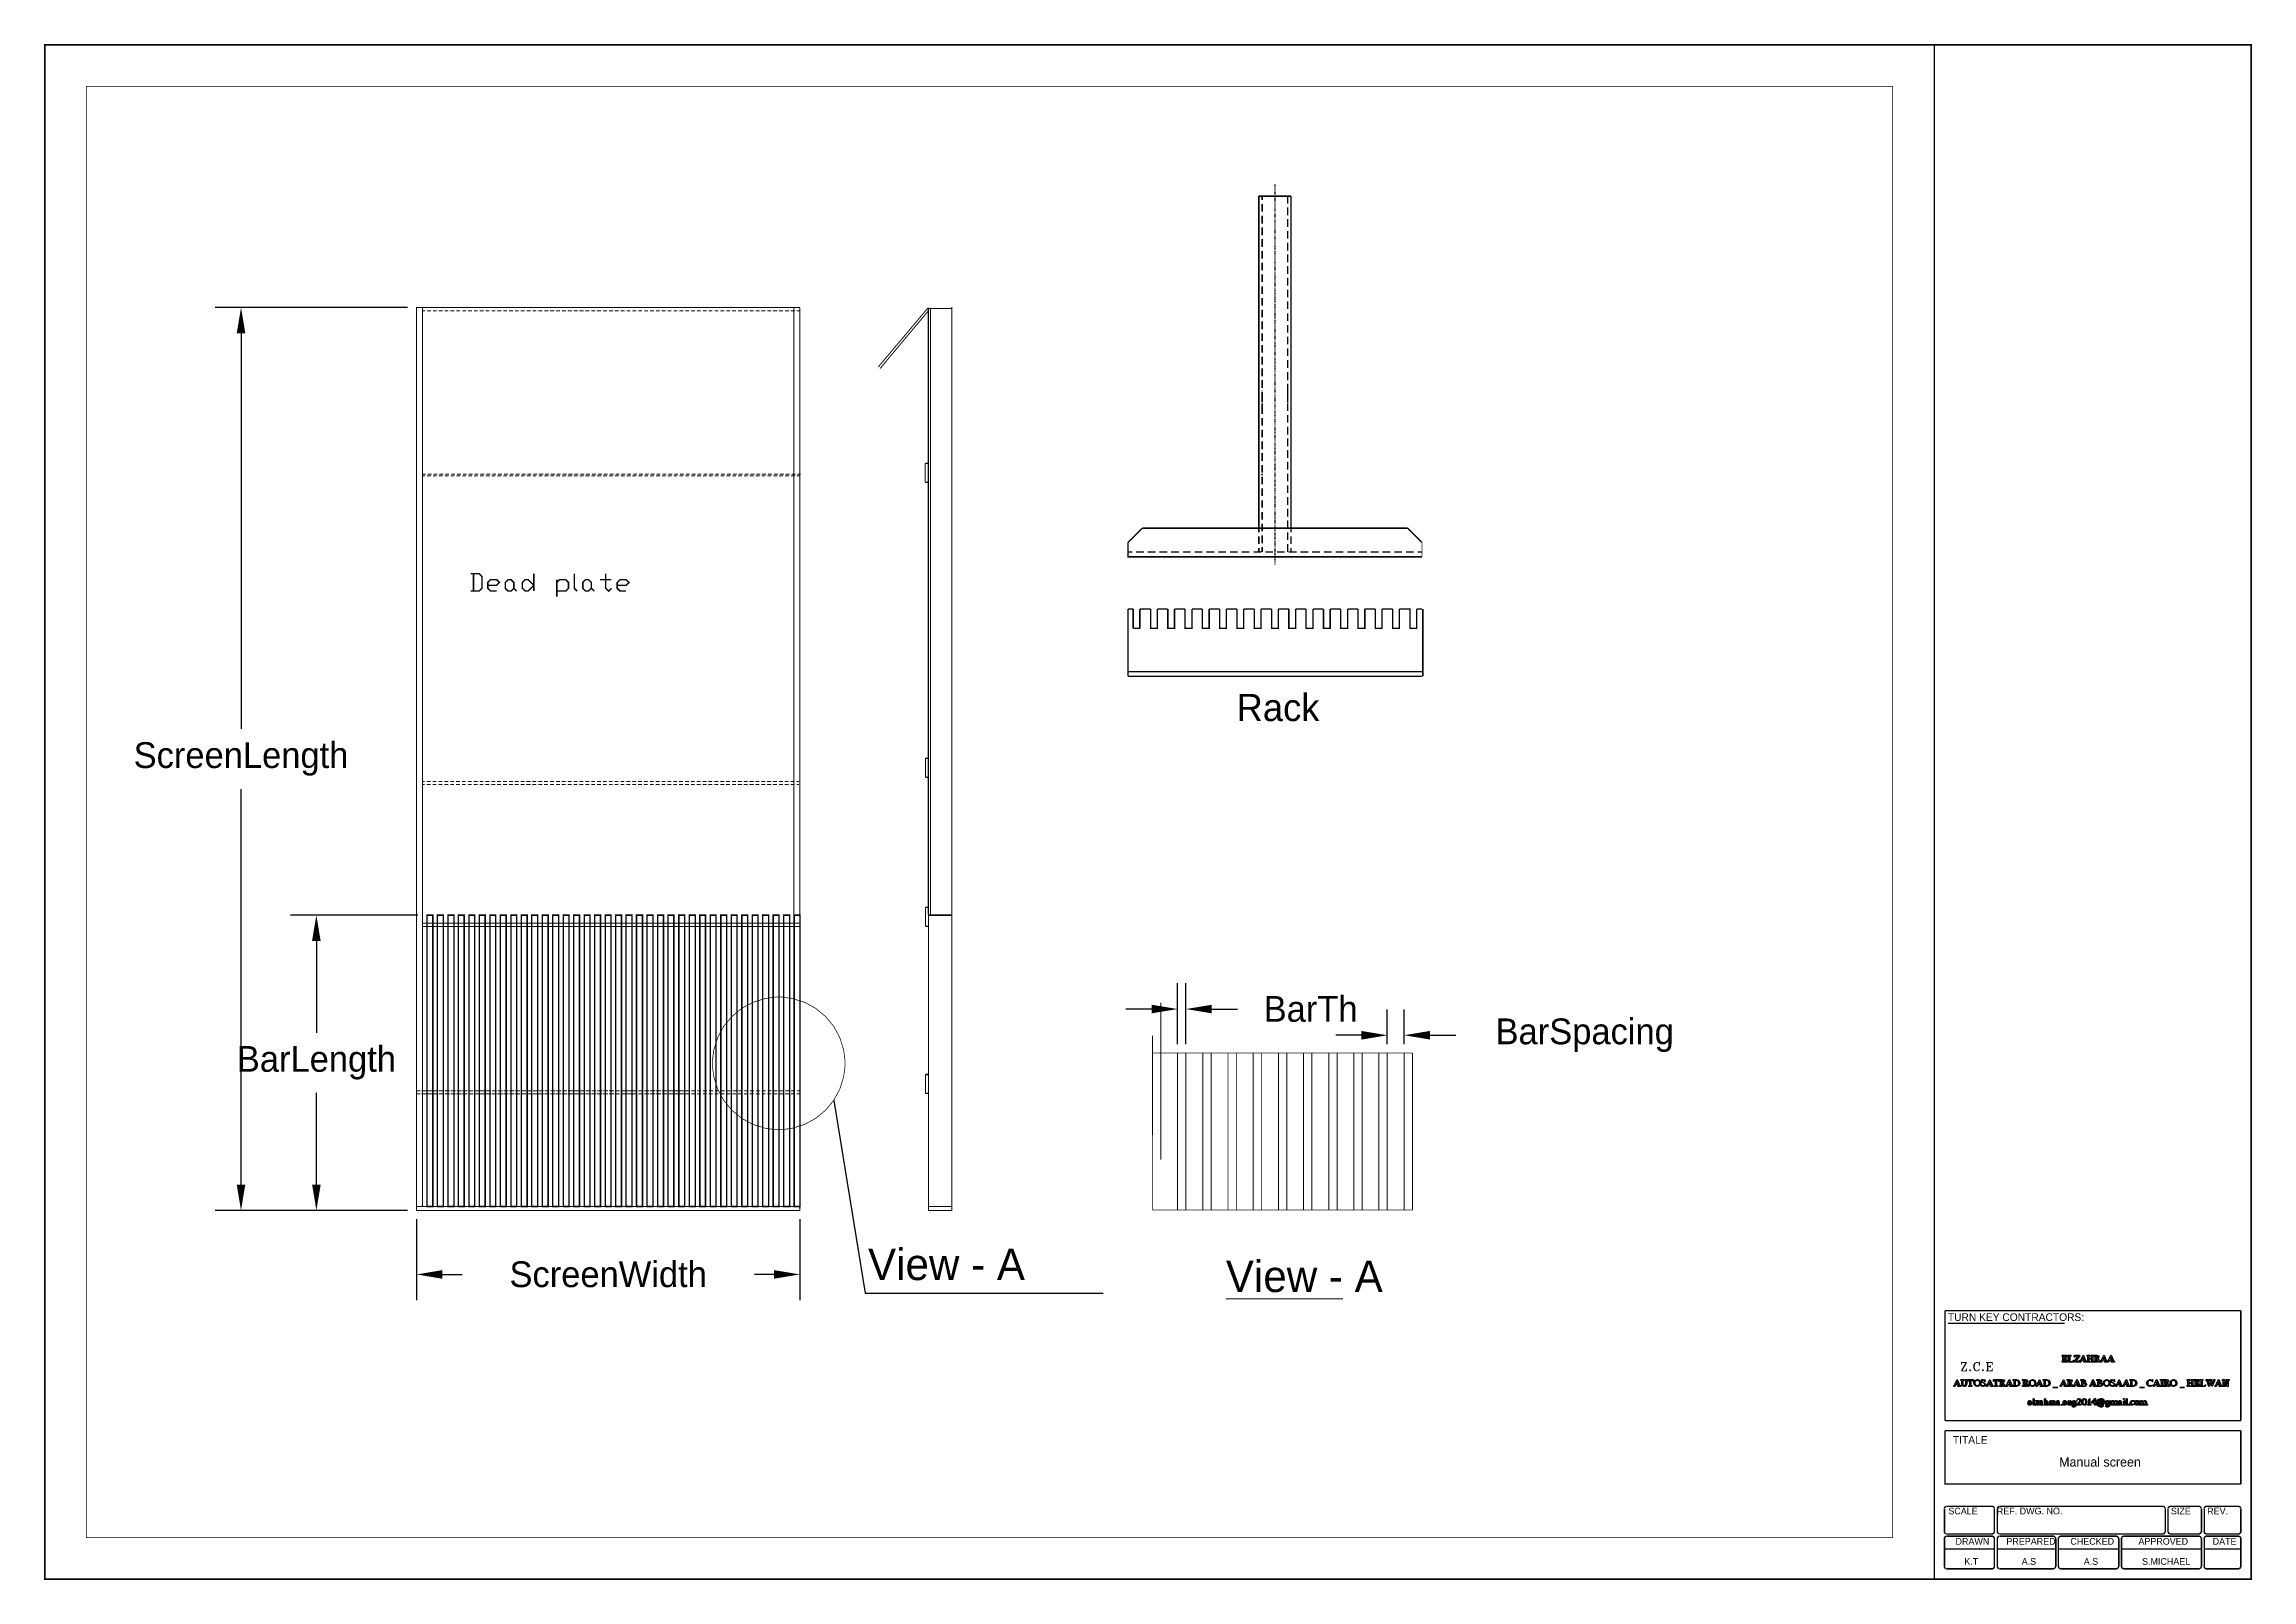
# Model space of a CAD drawing. Extents: x -4.2 to 11.2, y -10.2 to 0.5.
import ezdxf

# ---------------------------------------------------------------- set-up
doc = ezdxf.new("R2010")
doc.units = 0
doc.header["$MEASUREMENT"] = 0
doc.dimstyles.get("Standard").update_dxf_attribs({"dimtxt": 0.18, "dimasz": 0.18, "dimexe": 0.18, "dimexo": 0.0625, "dimgap": 0.09, "dimtad": 0, "dimtih": 1, "dimtoh": 1, "dimdec": 4, "dimzin": 0, "dimdsep": 46, "dimtxsty": 'Standard', "dimcen": 0.09, "dimadec": 0, "dimazin": 0, "dimtfac": 1, "dimtdec": 4, "dimtofl": 0, "dimtmove": 0, "dimatfit": 3, "dimfxl": 1, "dimtolj": 1, "dimtzin": 0, "dimarcsym": 0})

msp = doc.modelspace()

# ---------------------------------------------------------------- texts
at = {"color": 0}
for s, height, p in [('Rack', 0.19, (4.12614, -4.24456)), ('View - A', 0.22, (1.55376, -8.14539)), ('View - A', 0.22, (4.05114, -8.22889)), ('TURN KEY CONTRACTORS:', 0.0533333, (9.09114, -8.43057)), ('TITALE', 0.053333, (9.12614, -9.28724)), ('Manual screen', 0.065, (9.86781, -9.44724)), ('SCALE', 0.046667, (9.09447, -9.78058)), ('REF. DWG. NO.', 0.0466667, (9.43281, -9.78058)), ('SIZE', 0.046667, (10.64781, -9.78058)), ('REV.', 0.046667, (10.90114, -9.78058)), ('DRAWN ', 0.046667, (9.14447, -9.99224)), ('PREPARED', 0.046667, (9.49947, -9.99224)), ('CHECKED', 0.046667, (9.94614, -9.99224)), ('APPROVED', 0.046667, (10.42114, -9.99224)), ('DATE', 0.046667, (10.93947, -9.99224)), ('K.T', 0.046667, (9.20614, -10.13224)), ('A.S', 0.046667, (9.60614, -10.13224)), ('A.S', 0.046667, (10.03947, -10.13224)), ('S.MICHAEL', 0.046667, (10.44614, -10.13224))]:
    msp.add_text(s, height=height, dxfattribs=at).set_placement(p)

# ---------------------------------------------------------------- blocks, each defined once
blk = doc.blocks.new('*D0')
at = {"color": 0, "linetype": 'Continuous', "lineweight": -2}
for p, q in [((-1.597, -7.721), (-1.597, -8.286)), ((1.078, -7.721), (1.078, -8.286)), ((-1.417, -8.106), (-1.28, -8.106)), ((0.898, -8.106), (0.76, -8.106))]:
    blk.add_line(p, q, dxfattribs=at)
at = {"color": 0, "linetype": 'Continuous'}
for points in [[(-1.417, -8.076), (-1.417, -8.136), (-1.597, -8.106)], [(0.898, -8.076), (0.898, -8.136), (1.078, -8.106)]]:
    blk.add_solid(points, dxfattribs=at)
at = {"layer": 'Defpoints', "color": 0, "linetype": 'Continuous'}
for p in [(-1.597, -7.659), (1.078, -7.659), (1.078, -8.106)]:
    blk.add_point(p, dxfattribs=at)
at = {"color": 0, "linetype": 'Continuous', "insert": (-0.26, -8.106), "char_height": 0.18, "attachment_point": 5}
blk.add_mtext('\\A1;ScreenWidth', dxfattribs=at)
blk = doc.blocks.new('*D1')
at = {"color": 0, "linetype": 'Continuous', "lineweight": -2}
for p, q in [((-1.588, -5.599), (-2.477, -5.599)), ((-2.297, -5.779), (-2.297, -6.419)), ((-2.297, -7.479), (-2.297, -6.839)), ((-1.66, -7.659), (-2.477, -7.659))]:
    blk.add_line(p, q, dxfattribs=at)
at = {"color": 0, "linetype": 'Continuous'}
for points in [[(-2.327, -5.779), (-2.267, -5.779), (-2.297, -5.599)], [(-2.327, -7.479), (-2.267, -7.479), (-2.297, -7.659)]]:
    blk.add_solid(points, dxfattribs=at)
at = {"layer": 'Defpoints', "color": 0, "linetype": 'Continuous'}
for p in [(-2.297, -5.599), (-1.526, -5.599), (-1.597, -7.659)]:
    blk.add_point(p, dxfattribs=at)
at = {"color": 0, "linetype": 'Continuous', "insert": (-2.297, -6.629), "char_height": 0.18, "attachment_point": 5}
blk.add_mtext('\\A1;BarLength', dxfattribs=at)
blk = doc.blocks.new('*D2')
at = {"color": 0, "linetype": 'Continuous', "lineweight": -2}
for p, q in [((-1.66, -1.359), (-3.003, -1.359)), ((-2.823, -1.539), (-2.823, -4.299)), ((-2.823, -7.479), (-2.823, -4.719)), ((-1.66, -7.659), (-3.003, -7.659))]:
    blk.add_line(p, q, dxfattribs=at)
at = {"color": 0, "linetype": 'Continuous'}
for points in [[(-2.853, -1.539), (-2.793, -1.539), (-2.823, -1.359)], [(-2.853, -7.479), (-2.793, -7.479), (-2.823, -7.659)]]:
    blk.add_solid(points, dxfattribs=at)
at = {"layer": 'Defpoints', "color": 0, "linetype": 'Continuous'}
for p in [(-2.823, -1.359), (-1.597, -1.359), (-1.597, -7.659)]:
    blk.add_point(p, dxfattribs=at)
at = {"color": 0, "linetype": 'Continuous', "insert": (-2.823, -4.509), "char_height": 0.18, "attachment_point": 5}
blk.add_mtext('\\A1;ScreenLength', dxfattribs=at)
blk = doc.blocks.new('*D3')
at = {"color": 0, "linetype": 'Continuous', "lineweight": -2}
for p, q in [((5.178, -6.498), (5.178, -6.257)), ((5.296, -6.498), (5.296, -6.257)), ((4.998, -6.437), (4.818, -6.437)), ((5.476, -6.437), (5.656, -6.437))]:
    blk.add_line(p, q, dxfattribs=at)
at = {"color": 0, "linetype": 'Continuous'}
for points in [[(4.998, -6.407), (4.998, -6.467), (5.178, -6.437)], [(5.476, -6.407), (5.476, -6.467), (5.296, -6.437)]]:
    blk.add_solid(points, dxfattribs=at)
at = {"layer": 'Defpoints', "color": 0, "linetype": 'Continuous'}
for p in [(5.296, -6.437), (5.178, -6.561), (5.296, -6.561)]:
    blk.add_point(p, dxfattribs=at)
at = {"color": 0, "linetype": 'Continuous', "insert": (6.556, -6.437), "char_height": 0.18, "attachment_point": 5}
blk.add_mtext('\\A1;BarSpacing', dxfattribs=at)
blk = doc.blocks.new('*D4')
at = {"color": 0, "linetype": 'Continuous', "lineweight": -2}
for p, q in [((3.714, -6.498), (3.714, -6.074)), ((3.773, -6.498), (3.773, -6.074)), ((3.534, -6.254), (3.354, -6.254)), ((3.953, -6.254), (4.133, -6.254))]:
    blk.add_line(p, q, dxfattribs=at)
at = {"color": 0, "linetype": 'Continuous'}
for points in [[(3.534, -6.224), (3.534, -6.284), (3.714, -6.254)], [(3.953, -6.224), (3.953, -6.284), (3.773, -6.254)]]:
    blk.add_solid(points, dxfattribs=at)
at = {"layer": 'Defpoints', "color": 0, "linetype": 'Continuous'}
for p in [(3.773, -6.254), (3.714, -6.561), (3.773, -6.561)]:
    blk.add_point(p, dxfattribs=at)
at = {"color": 0, "linetype": 'Continuous', "insert": (4.643, -6.254), "char_height": 0.18, "attachment_point": 5}
blk.add_mtext('\\A1;BarTh', dxfattribs=at)

# ---------------------------------------------------------------- dimensions: what is measured, and where the dimension line sits
at = {"linetype": 'Continuous'}
for base, p2, text, picture, middle in [((-2.82325, -1.35889), (-1.59725, -1.35889), 'ScreenLength', '*D2', (-2.82325, -4.50891)), ((-2.29681, -5.59891), (-1.52555, -5.59891), 'BarLength', '*D1', (-2.29681, -6.62892))]:
    dim = msp.add_linear_dim(base=base, p1=(-1.59725, -7.65892), p2=p2, angle=90, text=text, dimstyle='Standard', dxfattribs=at)
    dim.commit()
    dim.dimension.update_dxf_attribs({"geometry": picture, "text_midpoint": middle})
for base, p1, p2, text, picture, middle in [((3.77281, -6.25425), (3.71447, -6.56057), (3.77281, -6.56057), 'BarTh', '*D4', (4.64281, -6.25425)), ((5.29613, -6.43662), (5.17781, -6.56057), (5.29613, -6.56057), 'BarSpacing', '*D3', (6.55613, -6.43662)), ((1.07785, -8.10632), (-1.59725, -7.65892), (1.07785, -7.65892), 'ScreenWidth', '*D0', (-0.2597, -8.10632))]:
    dim = msp.add_linear_dim(base=base, p1=p1, p2=p2, text=text, dimstyle='Standard', dxfattribs=at)
    dim.commit()
    dim.dimension.update_dxf_attribs({"geometry": picture, "text_midpoint": middle})

# ---------------------------------------------------------------- linework, layer by layer
at = {"linetype": 'Continuous'}
for p, q in [((1.07785, -1.36057), (-1.59725, -1.35889)), ((1.31385, -6.89161), (1.53469, -8.23587)), ((1.53469, -8.23587), (3.1938, -8.23587))]:
    msp.add_line(p, q, dxfattribs=at)
at = {"color": 0}
for points, const_width in [([(11.2078, 0.47445), (-4.19215, 0.47445), (-4.19215, -10.23227), (11.2078, -10.23227), (11.2078, 0.47445)], 0.01), ([(8.70612, 0.18445), (-3.90215, 0.18445), (-3.90215, -9.94223), (8.70612, -9.94223), (8.70612, 0.18445)], 0.005), ([(4.39449, -0.52291), (4.39449, -0.52291)], 0.01), ([(4.39449, -0.5312), (4.39449, -0.5312)], 0.01), ([(4.39449, -0.57455), (4.39449, -0.57455)], 0.01), ([(4.39449, -0.58291), (4.39449, -0.58291)], 0.01), ([(4.39449, -0.59121), (4.39449, -0.59121)], 0.01), ([(4.39449, -0.63456), (4.39449, -0.63456)], 0.01), ([(4.39449, -0.64291), (4.39449, -0.64291)], 0.01), ([(4.39449, -0.6862), (4.39449, -0.6862)], 0.01), ([(4.39449, -0.69456), (4.39449, -0.69456)], 0.01), ([(4.39449, -0.73791), (4.39449, -0.73791)], 0.01), ([(4.39449, -0.74621), (4.39449, -0.74621)], 0.01), ([(4.39449, -0.78956), (4.39449, -0.78956)], 0.01), ([(4.39449, -0.79791), (4.39449, -0.79791)], 0.01), ([(4.39449, -0.84121), (4.39449, -0.84121)], 0.01), ([(4.39449, -0.84956), (4.39449, -0.84956)], 0.01), ([(4.39449, -0.85792), (4.39449, -0.85792)], 0.01), ([(4.39449, -0.90121), (4.39449, -0.90121)], 0.01), ([(4.39449, -0.90956), (4.39449, -0.90956)], 0.01), ([(4.39449, -0.95292), (4.39449, -0.95292)], 0.01), ([(4.39449, -0.96121), (4.39449, -0.96121)], 0.01), ([(4.39449, -1.00456), (4.39449, -1.00456)], 0.01), ([(4.39449, -1.01292), (4.39449, -1.01292)], 0.01), ([(4.39449, -1.05621), (4.39449, -1.05621)], 0.01), ([(4.39449, -1.06457), (4.39449, -1.06457)], 0.01), ([(4.39449, -1.10792), (4.39449, -1.10792)], 0.01), ([(4.39449, -1.11621), (4.39449, -1.11621)], 0.01), ([(4.39449, -1.12457), (4.39449, -1.12457)], 0.01), ([(4.39449, -1.16786), (4.39449, -1.16786)], 0.01), ([(4.39449, -1.17623), (4.39449, -1.17623)], 0.01), ([(4.39449, -1.21957), (4.39449, -1.21957)], 0.01), ([(4.39449, -1.22786), (4.39449, -1.22786)], 0.01), ([(4.39449, -1.27123), (4.39449, -1.27123)], 0.01), ([(4.39449, -1.27957), (4.39449, -1.27957)], 0.01), ([(4.39449, -1.32286), (4.39449, -1.32286)], 0.01), ([(4.39449, -1.33123), (4.39449, -1.33123)], 0.01), ([(4.39449, -1.37457), (4.39449, -1.37457)], 0.01), ([(4.39449, -1.38288), (4.39449, -1.38288)], 0.01), ([(4.39449, -1.39123), (4.39449, -1.39123)], 0.01), ([(4.39449, -1.43457), (4.39449, -1.43457)], 0.01), ([(4.39449, -1.44288), (4.39449, -1.44288)], 0.01), ([(4.39449, -1.48623), (4.39449, -1.48623)], 0.01), ([(4.39449, -1.49459), (4.39449, -1.49459)], 0.01), ([(4.39449, -1.53788), (4.39449, -1.53788)], 0.01), ([(4.39449, -1.54623), (4.39449, -1.54623)], 0.01), ([(4.39449, -1.58957), (4.39449, -1.58957)], 0.01), ([(4.39449, -1.59788), (4.39449, -1.59788)], 0.01), ([(4.39449, -1.64123), (4.39449, -1.64123)], 0.01), ([(4.39449, -1.64959), (4.39449, -1.64959)], 0.01), ([(4.39449, -1.65788), (4.39449, -1.65788)], 0.01), ([(4.39449, -1.70123), (4.39449, -1.70123)], 0.01), ([(4.39449, -1.70953), (4.39449, -1.70953)], 0.01), ([(4.39449, -1.75288), (4.39449, -1.75288)], 0.01), ([(4.39449, -1.76124), (4.39449, -1.76124)], 0.01), ([(4.39449, -1.80459), (4.39449, -1.80459)], 0.01), ([(4.39449, -1.81289), (4.39449, -1.81289)], 0.01), ([(4.39449, -1.85624), (4.39449, -1.85624)], 0.01), ([(4.39449, -1.86453), (4.39449, -1.86453)], 0.01), ([(4.39449, -1.90788), (4.39449, -1.90788)], 0.01), ([(4.39449, -1.91624), (4.39449, -1.91624)], 0.01), ([(4.39449, -1.95953), (4.39449, -1.95953)], 0.01), ([(4.39449, -1.96789), (4.39449, -1.96789)], 0.01), ([(4.39449, -1.97624), (4.39449, -1.97624)], 0.01), ([(4.39449, -2.01953), (4.39449, -2.01953)], 0.01), ([(4.39449, -2.02789), (4.39449, -2.02789)], 0.01), ([(4.39449, -2.07124), (4.39449, -2.07124)], 0.01), ([(4.39449, -2.07954), (4.39449, -2.07954)], 0.01), ([(4.39449, -2.12289), (4.39449, -2.12289)], 0.01), ([(4.39449, -2.13124), (4.39449, -2.13124)], 0.01), ([(4.39449, -2.17455), (4.39449, -2.17455)], 0.01), ([(4.39449, -2.18289), (4.39449, -2.18289)], 0.01), ([(4.39449, -2.22624), (4.39449, -2.22624)], 0.01), ([(4.39449, -2.23455), (4.39449, -2.23455)], 0.01), ([(4.39449, -2.24289), (4.39449, -2.24289)], 0.01), ([(4.39449, -2.28625), (4.39449, -2.28625)], 0.01), ([(4.39449, -2.29454), (4.39449, -2.29454)], 0.01), ([(4.39449, -2.33789), (4.39449, -2.33789)], 0.01), ([(4.39449, -2.34625), (4.39449, -2.34625)], 0.01), ([(4.39449, -2.38954), (4.39449, -2.38954)], 0.01), ([(4.39449, -2.39791), (4.39449, -2.39791)], 0.01), ([(4.39449, -2.44125), (4.39449, -2.44125)], 0.01), ([(4.39449, -2.44955), (4.39449, -2.44955)], 0.01), ([(4.30693, -2.52123), (4.30654, -2.52073), (4.30156, -2.52003), (4.30113, -2.52041), (4.30063, -2.52073), (4.29993, -2.52578), (4.30031, -2.52627), (4.30063, -2.5267), (4.30568, -2.52735), (4.30617, -2.52702), (4.3066, -2.52664), (4.30725, -2.52166), (4.30693, -2.52123)], 0.005), ([(4.39449, -2.49289), (4.39449, -2.49289)], 0.01), ([(4.39449, -2.5012), (4.39449, -2.5012)], 0.01), ([(4.39449, -2.50956), (4.39449, -2.50956)], 0.01), ([(4.39449, -2.55291), (4.39449, -2.55291)], 0.01), ([(4.39449, -2.5612), (4.39449, -2.5612)], 0.01), ([(4.39449, -2.60456), (4.39449, -2.60456)], 0.01), ([(4.39449, -2.61291), (4.39449, -2.61291)], 0.01), ([(4.39449, -2.6562), (4.39449, -2.6562)], 0.01), ([(4.39449, -2.66456), (4.39449, -2.66456)], 0.01), ([(4.39449, -2.70791), (4.39449, -2.70791)], 0.01), ([(4.39449, -2.71621), (4.39449, -2.71621)], 0.01), ([(4.39449, -2.75956), (4.39449, -2.75956)], 0.01), ([(4.39449, -2.76791), (4.39449, -2.76791)], 0.01), ([(4.39449, -2.77621), (4.39449, -2.77621)], 0.01), ([(4.39449, -2.81956), (4.39449, -2.81956)], 0.01), ([(4.39449, -2.82792), (4.39449, -2.82792)], 0.01), ([(4.39449, -2.87121), (4.39449, -2.87121)], 0.01), ([(4.39449, -2.87956), (4.39449, -2.87956)], 0.01), ([(4.39449, -2.92291), (4.39449, -2.92291)], 0.01), ([(4.39449, -2.93121), (4.39449, -2.93121)], 0.01), ([(4.39449, -2.97456), (4.39449, -2.97456)], 0.01), ([(4.39449, -2.98292), (4.39449, -2.98292)], 0.01), ([(4.39449, -3.02621), (4.39449, -3.02621)], 0.01), ([(4.39449, -3.03456), (4.39449, -3.03456)], 0.01), ([(4.39449, -3.04286), (4.39449, -3.04286)], 0.01), ([(4.39449, -3.08621), (4.39449, -3.08621)], 0.01), ([(4.39449, -3.09457), (4.39449, -3.09457)], 0.01), ([(4.39449, -3.13792), (4.39449, -3.13792)], 0.01), ([(4.39449, -3.14623), (4.39449, -3.14623)], 0.01), ([(-0.93885, -3.33724), (-0.95885, -3.33724), (-0.97885, -3.31722), (-0.97885, -3.27724), (-0.95885, -3.25722), (-0.93885, -3.25722), (-0.91885, -3.27724), (-0.91885, -3.31722), (-0.93885, -3.33724)], 0.01), ([(-0.77885, -3.29727), (-0.81885, -3.33724), (-0.83885, -3.33724), (-0.85885, -3.31722), (-0.85885, -3.27724), (-0.83885, -3.25722), (-0.81885, -3.25722), (-0.77885, -3.29727)], 0.01), ([(-0.39715, -3.33724), (-0.41715, -3.33724), (-0.43725, -3.31722), (-0.43725, -3.27724), (-0.41715, -3.25722), (-0.39715, -3.25722), (-0.37725, -3.27724), (-0.37725, -3.31722), (-0.39715, -3.33724)], 0.01), ([(-1.48385, -7.63222), (-1.52555, -7.63222), (-1.52555, -5.59891), (-1.48385, -5.59891), (-1.48385, -7.63222)], 0.01), ([(-1.41055, -7.63222), (-1.45215, -7.63222), (-1.45215, -5.59891), (-1.41055, -5.59891), (-1.41055, -7.63222)], 0.01), ([(-1.33715, -7.63222), (-1.37885, -7.63222), (-1.37885, -5.59891), (-1.33715, -5.59891), (-1.33715, -7.63222)], 0.01), ([(-1.26545, -7.63222), (-1.30555, -7.63222), (-1.30555, -5.59891), (-1.26545, -5.59891), (-1.26545, -7.63222)], 0.01), ([(-1.19225, -7.63222), (-1.23215, -7.63222), (-1.23215, -5.59891), (-1.19225, -5.59891), (-1.19225, -7.63222)], 0.01), ([(-1.11885, -7.63222), (-1.15885, -7.63222), (-1.15885, -5.59891), (-1.11885, -5.59891), (-1.11885, -7.63222)], 0.01), ([(-1.04555, -7.63222), (-1.08555, -7.63222), (-1.08555, -5.59891), (-1.04555, -5.59891), (-1.04555, -7.63222)], 0.01), ([(-0.97225, -7.63222), (-1.01215, -7.63222), (-1.01215, -5.59891), (-0.97225, -5.59891), (-0.97225, -7.63222)], 0.01), ([(-0.89885, -7.63222), (-0.93885, -7.63222), (-0.93885, -5.59891), (-0.89885, -5.59891), (-0.89885, -7.63222)], 0.01), ([(-0.82555, -7.63222), (-0.86715, -7.63222), (-0.86715, -5.59891), (-0.82555, -5.59891), (-0.82555, -7.63222)], 0.01), ([(-0.75225, -7.63222), (-0.79385, -7.63222), (-0.79385, -5.59891), (-0.75225, -5.59891), (-0.75225, -7.63222)], 0.01), ([(-0.67885, -7.63222), (-0.72055, -7.63222), (-0.72055, -5.59891), (-0.67885, -5.59891), (-0.67885, -7.63222)], 0.01), ([(-0.60555, -7.63222), (-0.64715, -7.63222), (-0.64715, -5.59891), (-0.60555, -5.59891), (-0.60555, -7.63222)], 0.01), ([(-0.53385, -7.63222), (-0.57385, -7.63222), (-0.57385, -5.59891), (-0.53385, -5.59891), (-0.53385, -7.63222)], 0.01), ([(-0.46055, -7.63222), (-0.50055, -7.63222), (-0.50055, -5.59891), (-0.46055, -5.59891), (-0.46055, -7.63222)], 0.01), ([(-0.38715, -7.63222), (-0.42715, -7.63222), (-0.42715, -5.59891), (-0.38715, -5.59891), (-0.38715, -7.63222)], 0.01), ([(-0.31385, -7.63222), (-0.35385, -7.63222), (-0.35385, -5.59891), (-0.31385, -5.59891), (-0.31385, -7.63222)], 0.01), ([(-0.24055, -7.63222), (-0.28055, -7.63222), (-0.28055, -5.59891), (-0.24055, -5.59891), (-0.24055, -7.63222)], 0.01), ([(-0.16715, -7.63222), (-0.20715, -7.63222), (-0.20715, -5.59891), (-0.16715, -5.59891), (-0.16715, -7.63222)], 0.01), ([(-0.09385, -7.63222), (-0.13555, -7.63222), (-0.13555, -5.59891), (-0.09385, -5.59891), (-0.09385, -7.63222)], 0.01), ([(-0.02055, -7.63222), (-0.06225, -7.63222), (-0.06225, -5.59891), (-0.02055, -5.59891), (-0.02055, -7.63222)], 0.01), ([(0.05285, -7.63222), (0.01115, -7.63222), (0.01115, -5.59891), (0.05285, -5.59891), (0.05285, -7.63222)], 0.01), ([(0.12615, -7.63222), (0.08445, -7.63222), (0.08445, -5.59891), (0.12615, -5.59891), (0.12615, -7.63222)], 0.01), ([(0.19785, -7.63222), (0.15775, -7.63222), (0.15775, -5.59891), (0.19785, -5.59891), (0.19785, -7.63222)], 0.01), ([(0.27445, -7.63222), (0.23285, -7.63222), (0.23285, -5.59891), (0.27445, -5.59891), (0.27445, -7.63222)], 0.01), ([(0.34785, -7.63222), (0.30615, -7.63222), (0.30615, -5.59891), (0.34785, -5.59891), (0.34785, -7.63222)], 0.01), ([(0.41945, -7.63222), (0.37945, -7.63222), (0.37945, -5.59891), (0.41945, -5.59891), (0.41945, -7.63222)], 0.01), ([(0.49275, -7.63222), (0.45285, -7.63222), (0.45285, -5.59891), (0.49275, -5.59891), (0.49275, -7.63222)], 0.01), ([(0.56615, -7.63222), (0.52615, -7.63222), (0.52615, -5.59891), (0.56615, -5.59891), (0.56615, -7.63222)], 0.01), ([(0.63945, -7.63222), (0.59945, -7.63222), (0.59945, -5.59891), (0.63945, -5.59891), (0.63945, -7.63222)], 0.01), ([(0.71275, -7.63222), (0.67285, -7.63222), (0.67285, -5.59891), (0.71275, -5.59891), (0.71275, -7.63222)], 0.01), ([(0.78615, -7.63222), (0.74615, -7.63222), (0.74615, -5.59891), (0.78615, -5.59891), (0.78615, -7.63222)], 0.01), ([(0.85955, -7.63222), (0.81785, -7.63222), (0.81785, -5.59891), (0.85955, -5.59891), (0.85955, -7.63222)], 0.01), ([(0.93275, -7.63222), (0.89115, -7.63222), (0.89115, -5.59891), (0.93275, -5.59891), (0.93275, -7.63222)], 0.01), ([(1.00615, -7.63222), (0.96445, -7.63222), (0.96445, -5.59891), (1.00615, -5.59891), (1.00615, -7.63222)], 0.01), ([(1.07945, -7.63222), (1.03785, -7.63222), (1.03785, -5.59891), (1.07945, -5.59891), (1.07945, -7.63222)], 0.01), ([(0.93025, -6.17057), (0.90695, -6.17057), (0.83705, -6.17996), (0.75025, -6.20688), (0.67165, -6.24952), (0.60325, -6.30604), (0.54675, -6.37446), (0.50405, -6.45302), (0.47715, -6.53982), (0.46775, -6.60977), (0.46775, -6.63309), (0.46775, -6.65636), (0.47715, -6.72624), (0.50405, -6.8131), (0.54675, -6.89161), (0.60325, -6.96007), (0.67165, -7.01656), (0.75025, -7.0592), (0.83705, -7.0861), (0.90695, -7.09554), (0.93025, -7.09554), (0.95355, -7.09554), (1.02355, -7.0861), (1.11035, -7.0592), (1.18885, -7.01656), (1.25735, -6.96007), (1.31385, -6.89161), (1.35645, -6.8131), (1.38335, -6.72624), (1.39285, -6.65636), (1.39285, -6.63309), (1.39285, -6.60977), (1.38335, -6.53982), (1.35645, -6.45302), (1.31385, -6.37446), (1.25735, -6.30604), (1.18885, -6.24952), (1.11035, -6.20688), (1.02355, -6.17996), (0.95355, -6.17057), (0.93025, -6.17057)], 0.005), ([(1.07785, -7.63222), (1.07785, -7.65892), (-1.59725, -7.65892), (-1.59725, -7.63222), (1.07785, -7.63222)], 0.00667), ([(11.13613, -8.35889), (9.07114, -8.35889), (11.13613, -8.35889), (9.07114, -8.35889), (11.13613, -8.35889)], 0.01), ([(9.24447, -8.77057), (9.24279, -8.77393), (9.24279, -8.77556), (9.24447, -8.77892), (9.24779, -8.77892), (9.25115, -8.77556), (9.25115, -8.77393), (9.24779, -8.77057), (9.24447, -8.77057)], 0.005), ([(9.24447, -8.77393), (9.24447, -8.77556), (9.24779, -8.77556), (9.24779, -8.77393), (9.24447, -8.77393)], 0.005), ([(9.33449, -8.77057), (9.33112, -8.77393), (9.33112, -8.77556), (9.33449, -8.77892), (9.33779, -8.77892), (9.33947, -8.77556), (9.33947, -8.77393), (9.33779, -8.77057), (9.33449, -8.77057)], 0.005), ([(9.33449, -8.77393), (9.33449, -8.77556), (9.33779, -8.77556), (9.33779, -8.77393), (9.33449, -8.77393)], 0.005)]:
    msp.add_lwpolyline(points, close=True, dxfattribs=dict(at, const_width=const_width))
for points, const_width in [([(8.99617, -10.23227), (8.99617, 0.47445)], 0.01), ([(4.50614, -0.58123), (4.28115, -0.58123)], 0.01), ([(4.28115, -2.17791), (4.28115, -0.58123)], 0.01), ([(4.30449, -0.60792), (4.30449, -0.58123)], 0.01), ([(4.39449, -0.51454), (4.39449, -0.51292), (4.39449, -0.50624), (4.39449, -0.50456), (4.39449, -0.49789)], 0.01), ([(4.39449, -0.52123), (4.39449, -0.51623)], 0.01), ([(4.39449, -0.52957), (4.39449, -0.52459)], 0.01), ([(4.39449, -0.53788), (4.39449, -0.53288)], 0.01), ([(4.39449, -0.54623), (4.39449, -0.54124), (4.39449, -0.53956)], 0.01), ([(4.39449, -0.56625), (4.39449, -0.56457), (4.39449, -0.55789), (4.39449, -0.55621), (4.39449, -0.54955), (4.39449, -0.54791)], 0.01), ([(4.39449, -0.57286), (4.39449, -0.56788)], 0.01), ([(4.39449, -0.58123), (4.39449, -0.57623)], 0.01), ([(4.39449, -0.58957), (4.39449, -0.58453)], 0.01), ([(4.39449, -0.59788), (4.39449, -0.59289)], 0.01), ([(4.39449, -0.61789), (4.39449, -0.61621), (4.39449, -0.60955), (4.39449, -0.60792), (4.39449, -0.60124), (4.39449, -0.59956)], 0.01), ([(4.39449, -0.6262), (4.39449, -0.62457), (4.39449, -0.61959)], 0.01), ([(4.48282, -0.63288), (4.48282, -0.58123)], 0.01), ([(4.50614, -2.0012), (4.50614, -0.58123)], 0.01), ([(4.30449, -0.68957), (4.30449, -0.63624)], 0.01), ([(4.30449, -0.77291), (4.30449, -0.71789)], 0.01), ([(4.39449, -0.63288), (4.39449, -0.62788)], 0.01), ([(4.39449, -0.64123), (4.39449, -0.63624)], 0.01), ([(4.39449, -0.64959), (4.39449, -0.64453)], 0.01), ([(4.39449, -0.65788), (4.39449, -0.65289), (4.39449, -0.65121)], 0.01), ([(4.39449, -0.66954), (4.39449, -0.66786), (4.39449, -0.66125), (4.39449, -0.65956)], 0.01), ([(4.39449, -0.67791), (4.39449, -0.67623), (4.39449, -0.67123)], 0.01), ([(4.39449, -0.68457), (4.39449, -0.67959)], 0.01), ([(4.39449, -0.69288), (4.39449, -0.68789)], 0.01), ([(4.39449, -0.70123), (4.39449, -0.69624)], 0.01), ([(4.39449, -0.70953), (4.39449, -0.70454), (4.39449, -0.70292)], 0.01), ([(4.39449, -0.72125), (4.39449, -0.71957), (4.39449, -0.71289), (4.39449, -0.71121)], 0.01), ([(4.39449, -0.72956), (4.39449, -0.72786), (4.39449, -0.72288)], 0.01), ([(4.39449, -0.73623), (4.39449, -0.73124)], 0.01), ([(4.39449, -0.74459), (4.39449, -0.73953)], 0.01), ([(4.39449, -0.75288), (4.39449, -0.74789)], 0.01), ([(4.39449, -0.76124), (4.39449, -0.75624), (4.39449, -0.75456)], 0.01), ([(4.39449, -0.77291), (4.39449, -0.77123), (4.39449, -0.76454), (4.39449, -0.76292)], 0.01), ([(4.39449, -0.7812), (4.39449, -0.77957), (4.39449, -0.77459)], 0.01), ([(4.48282, -0.71457), (4.48282, -0.65956)], 0.01), ([(4.48282, -0.79623), (4.48282, -0.74121)], 0.01), ([(4.30449, -0.85456), (4.30449, -0.79955)], 0.01), ([(4.30449, -0.9362), (4.30449, -0.88124)], 0.01), ([(4.39449, -0.78788), (4.39449, -0.78288)], 0.01), ([(4.39449, -0.79623), (4.39449, -0.79124)], 0.01), ([(4.39449, -0.80459), (4.39449, -0.79955)], 0.01), ([(4.39449, -0.81289), (4.39449, -0.80789), (4.39449, -0.80621)], 0.01), ([(4.39449, -0.83291), (4.39449, -0.83123), (4.39449, -0.82455), (4.39449, -0.82286), (4.39449, -0.81625), (4.39449, -0.81457)], 0.01), ([(4.39449, -0.83957), (4.39449, -0.83453)], 0.01), ([(4.39449, -0.84788), (4.39449, -0.84289)], 0.01), ([(4.39449, -0.85624), (4.39449, -0.85124)], 0.01), ([(4.39449, -0.86453), (4.39449, -0.85955)], 0.01), ([(4.39449, -0.88456), (4.39449, -0.88288), (4.39449, -0.8762), (4.39449, -0.87457), (4.39449, -0.86789), (4.39449, -0.86621)], 0.01), ([(4.39449, -0.89291), (4.39449, -0.89123), (4.39449, -0.88624)], 0.01), ([(4.39449, -0.89959), (4.39449, -0.89453)], 0.01), ([(4.39449, -0.90788), (4.39449, -0.90289)], 0.01), ([(4.39449, -0.91624), (4.39449, -0.91125)], 0.01), ([(4.39449, -0.92455), (4.39449, -0.91954), (4.39449, -0.91786)], 0.01), ([(4.39449, -0.9362), (4.39449, -0.93457), (4.39449, -0.92791), (4.39449, -0.92623)], 0.01), ([(4.48282, -0.87788), (4.48282, -0.82455)], 0.01), ([(4.48282, -0.96121), (4.48282, -0.9062)], 0.01), ([(4.30449, -1.01791), (4.30449, -0.96289)], 0.01), ([(4.30449, -1.09956), (4.30449, -1.04623)], 0.01), ([(4.39449, -0.94456), (4.39449, -0.94288), (4.39449, -0.93789)], 0.01), ([(4.39449, -0.95123), (4.39449, -0.94624)], 0.01), ([(4.39449, -0.95953), (4.39449, -0.95454)], 0.01), ([(4.39449, -0.96789), (4.39449, -0.96289)], 0.01), ([(4.39449, -0.97624), (4.39449, -0.97125), (4.39449, -0.96957)], 0.01), ([(4.39449, -0.98791), (4.39449, -0.98623), (4.39449, -0.97956), (4.39449, -0.97786)], 0.01), ([(4.39449, -0.99621), (4.39449, -0.99459), (4.39449, -0.98953)], 0.01), ([(4.39449, -1.00288), (4.39449, -0.99789)], 0.01), ([(4.39449, -1.01124), (4.39449, -1.00624)], 0.01), ([(4.39449, -1.01953), (4.39449, -1.01454)], 0.01), ([(4.39449, -1.02789), (4.39449, -1.02291), (4.39449, -1.02123)], 0.01), ([(4.39449, -1.03956), (4.39449, -1.03788), (4.39449, -1.0312), (4.39449, -1.02957)], 0.01), ([(4.39449, -1.04791), (4.39449, -1.04623), (4.39449, -1.04124)], 0.01), ([(4.39449, -1.05459), (4.39449, -1.04955)], 0.01), ([(4.39449, -1.06289), (4.39449, -1.05789)], 0.01), ([(4.39449, -1.07124), (4.39449, -1.06625)], 0.01), ([(4.39449, -1.07954), (4.39449, -1.07455), (4.39449, -1.07286)], 0.01), ([(4.39449, -1.09956), (4.39449, -1.09788), (4.39449, -1.09121), (4.39449, -1.08957), (4.39449, -1.08291), (4.39449, -1.08123)], 0.01), ([(4.48282, -1.04286), (4.48282, -0.98791)], 0.01), ([(4.48282, -1.12457), (4.48282, -1.06956)], 0.01), ([(4.30449, -1.18121), (4.30449, -1.12788)], 0.01), ([(4.30449, -1.26454), (4.30449, -1.20953)], 0.01), ([(4.39449, -1.10624), (4.39449, -1.10124)], 0.01), ([(4.39449, -1.11453), (4.39449, -1.10955)], 0.01), ([(4.39449, -1.12289), (4.39449, -1.11789)], 0.01), ([(4.39449, -1.13124), (4.39449, -1.1262)], 0.01), ([(4.39449, -1.15121), (4.39449, -1.14959), (4.39449, -1.14291), (4.39449, -1.14123), (4.39449, -1.13456), (4.39449, -1.13288)], 0.01), ([(4.39449, -1.15956), (4.39449, -1.15788), (4.39449, -1.15289)], 0.01), ([(4.39449, -1.16624), (4.39449, -1.16125)], 0.01), ([(4.39449, -1.17455), (4.39449, -1.16954)], 0.01), ([(4.39449, -1.18289), (4.39449, -1.17791)], 0.01), ([(4.39449, -1.19125), (4.39449, -1.1862), (4.39449, -1.18457)], 0.01), ([(4.39449, -1.20292), (4.39449, -1.20123), (4.39449, -1.19456), (4.39449, -1.19288)], 0.01), ([(4.39449, -1.21121), (4.39449, -1.20953), (4.39449, -1.20454)], 0.01), ([(4.39449, -1.21789), (4.39449, -1.21289)], 0.01), ([(4.39449, -1.22624), (4.39449, -1.22125)], 0.01), ([(4.39449, -1.23455), (4.39449, -1.22956)], 0.01), ([(4.39449, -1.24289), (4.39449, -1.23791), (4.39449, -1.23623)], 0.01), ([(4.48282, -1.20623), (4.48282, -1.15121)], 0.01), ([(4.48282, -1.28788), (4.48282, -1.23292)], 0.01), ([(-1.55715, -1.35889), (-1.59725, -1.35889), (-1.59725, -7.63222), (-1.55715, -7.63222)], 0.00667), ([(-1.55715, -7.63222), (-1.55715, -1.36057)], 0.00667), ([(-1.53885, -1.3806), (-1.55715, -1.3806)], 0.00667), ([(-1.49725, -1.3806), (-1.52555, -1.3806)], 0.00667), ([(-1.45715, -1.3806), (-1.48385, -1.3806)], 0.00667), ([(-1.41555, -1.3806), (-1.44385, -1.3806)], 0.00667), ([(-1.37555, -1.3806), (-1.40215, -1.3806)], 0.00667), ([(-1.33385, -1.3806), (-1.36215, -1.3806)], 0.00667), ([(-1.29385, -1.3806), (-1.32055, -1.3806)], 0.00667), ([(-1.25225, -1.3806), (-1.27885, -1.3806)], 0.00667), ([(-1.21055, -1.3806), (-1.23885, -1.3806)], 0.00667), ([(-1.17055, -1.3806), (-1.19715, -1.3806)], 0.00667), ([(-1.12885, -1.3806), (-1.15725, -1.3806)], 0.00667), ([(-1.08885, -1.3806), (-1.11555, -1.3806)], 0.00667), ([(-1.04715, -1.3806), (-1.07385, -1.3806)], 0.00667), ([(-1.00555, -1.3806), (-1.03385, -1.3806)], 0.00667), ([(-0.96555, -1.3806), (-0.99215, -1.3806)], 0.00667), ([(-0.92385, -1.3806), (-0.95215, -1.3806)], 0.00667), ([(-0.88385, -1.3806), (-0.91055, -1.3806)], 0.00667), ([(-0.84225, -1.3806), (-0.87055, -1.3806)], 0.00667), ([(-0.80215, -1.3806), (-0.82885, -1.3806)], 0.00667), ([(-0.76055, -1.3806), (-0.78725, -1.3806)], 0.00667), ([(-0.71885, -1.3806), (-0.74725, -1.3806)], 0.00667), ([(-0.67885, -1.3806), (-0.70555, -1.3806)], 0.00667), ([(-0.63715, -1.3806), (-0.66555, -1.3806)], 0.00667), ([(-0.59725, -1.3806), (-0.62385, -1.3806)], 0.00667), ([(-0.55555, -1.3806), (-0.58215, -1.3806)], 0.00667), ([(-0.51385, -1.3806), (-0.54215, -1.3806)], 0.00667), ([(-0.47385, -1.3806), (-0.50055, -1.3806)], 0.00667), ([(-0.43215, -1.3806), (-0.46055, -1.3806)], 0.00667), ([(-0.39215, -1.3806), (-0.41885, -1.3806)], 0.00667), ([(-0.35055, -1.3806), (-0.37885, -1.3806)], 0.00667), ([(-0.31055, -1.3806), (-0.33715, -1.3806)], 0.00667), ([(-0.26885, -1.3806), (-0.29555, -1.3806)], 0.00667), ([(-0.22715, -1.3806), (-0.25555, -1.3806)], 0.00667), ([(-0.18725, -1.3806), (-0.21385, -1.3806)], 0.00667), ([(-0.14555, -1.3806), (-0.17385, -1.3806)], 0.00667), ([(-0.10555, -1.3806), (-0.13225, -1.3806)], 0.00667), ([(-0.06385, -1.3806), (-0.09055, -1.3806)], 0.00667), ([(-0.02385, -1.3806), (-0.05055, -1.3806)], 0.00667), ([(0.01785, -1.3806), (-0.00885, -1.3806)], 0.00667), ([(0.05945, -1.3806), (0.03115, -1.3806)], 0.00667), ([(0.09945, -1.3806), (0.07285, -1.3806)], 0.00667), ([(0.14115, -1.3806), (0.11285, -1.3806)], 0.00667), ([(0.18115, -1.3806), (0.15445, -1.3806)], 0.00667), ([(0.22285, -1.3806), (0.19615, -1.3806)], 0.00667), ([(0.26445, -1.3806), (0.23615, -1.3806)], 0.00667), ([(0.30445, -1.3806), (0.27775, -1.3806)], 0.00667), ([(0.34615, -1.3806), (0.31785, -1.3806)], 0.00667), ([(0.38615, -1.3806), (0.35955, -1.3806)], 0.00667), ([(0.42785, -1.3806), (0.40115, -1.3806)], 0.00667), ([(0.46775, -1.3806), (0.44115, -1.3806)], 0.00667), ([(0.50945, -1.3806), (0.48285, -1.3806)], 0.00667), ([(0.55115, -1.3806), (0.52285, -1.3806)], 0.00667), ([(0.59115, -1.3806), (0.56445, -1.3806)], 0.00667), ([(0.63285, -1.3806), (0.60445, -1.3806)], 0.00667), ([(0.67285, -1.3806), (0.64615, -1.3806)], 0.00667), ([(0.71445, -1.3806), (0.68775, -1.3806)], 0.00667), ([(0.75615, -1.3806), (0.72785, -1.3806)], 0.00667), ([(0.79615, -1.3806), (0.76945, -1.3806)], 0.00667), ([(0.83775, -1.3806), (0.80945, -1.3806)], 0.00667), ([(0.87775, -1.3806), (0.85115, -1.3806)], 0.00667), ([(0.91945, -1.3806), (0.89115, -1.3806)], 0.00667), ([(0.95945, -1.3806), (0.93275, -1.3806)], 0.00667), ([(1.00115, -1.3806), (0.97445, -1.3806)], 0.00667), ([(1.04285, -1.3806), (1.01445, -1.3806)], 0.00667), ([(1.03615, -1.36057), (1.03615, -7.63222)], 0.00667), ([(1.07445, -1.3806), (1.05615, -1.3806)], 0.00667), ([(1.07785, -7.63222), (1.07785, -1.36057)], 0.00667), ([(1.97283, -1.36057), (1.62445, -1.77393)], 0.00667), ([(1.97283, -1.38391), (1.63785, -1.78392)], 0.00667), ([(1.97283, -5.59224), (1.97283, -1.35889)], 0.00667), ([(2.13782, -1.35559), (2.13782, -7.63222), (1.97614, -7.63222)], 0.00667), ([(1.97614, -7.63222), (1.97614, -1.35889)], 0.00667), ([(1.97614, -1.36557), (2.13782, -1.36557)], 0.00667), ([(1.98949, -5.59891), (1.98949, -1.36893)], 0.00667), ([(4.30449, -1.34625), (4.30449, -1.29124)], 0.01), ([(4.30449, -1.42791), (4.30449, -1.37289)], 0.01), ([(4.39449, -1.25456), (4.39449, -1.25288), (4.39449, -1.24621), (4.39449, -1.24459)], 0.01), ([(4.39449, -1.26292), (4.39449, -1.26124), (4.39449, -1.25624)], 0.01), ([(4.39449, -1.26953), (4.39449, -1.26454)], 0.01), ([(4.39449, -1.27789), (4.39449, -1.27291)], 0.01), ([(4.39449, -1.28625), (4.39449, -1.2812)], 0.01), ([(4.39449, -1.29454), (4.39449, -1.28956), (4.39449, -1.28788)], 0.01), ([(4.39449, -1.30621), (4.39449, -1.30459), (4.39449, -1.29791), (4.39449, -1.29623)], 0.01), ([(4.39449, -1.31457), (4.39449, -1.31289), (4.39449, -1.30789)], 0.01), ([(4.39449, -1.32124), (4.39449, -1.31625)], 0.01), ([(4.39449, -1.32954), (4.39449, -1.32455)], 0.01), ([(4.39449, -1.33789), (4.39449, -1.33291)], 0.01), ([(4.39449, -1.34625), (4.39449, -1.34121), (4.39449, -1.33957)], 0.01), ([(4.39449, -1.36621), (4.39449, -1.36453), (4.39449, -1.35792), (4.39449, -1.35624), (4.39449, -1.34956), (4.39449, -1.34788)], 0.01), ([(4.39449, -1.37289), (4.39449, -1.36789)], 0.01), ([(4.39449, -1.38124), (4.39449, -1.3762)], 0.01), ([(4.39449, -1.38954), (4.39449, -1.38456)], 0.01), ([(4.48282, -1.36959), (4.48282, -1.31625)], 0.01), ([(4.30449, -1.50956), (4.30449, -1.45454)], 0.01), ([(4.30449, -1.59121), (4.30449, -1.53788)], 0.01), ([(4.39449, -1.39791), (4.39449, -1.39291)], 0.01), ([(4.39449, -1.41786), (4.39449, -1.41624), (4.39449, -1.40956), (4.39449, -1.40788), (4.39449, -1.40121), (4.39449, -1.39959)], 0.01), ([(4.39449, -1.42623), (4.39449, -1.42455), (4.39449, -1.41954)], 0.01), ([(4.39449, -1.43289), (4.39449, -1.42791)], 0.01), ([(4.39449, -1.44125), (4.39449, -1.4362)], 0.01), ([(4.39449, -1.44955), (4.39449, -1.44456)], 0.01), ([(4.39449, -1.45791), (4.39449, -1.45292), (4.39449, -1.45123)], 0.01), ([(4.39449, -1.46957), (4.39449, -1.46789), (4.39449, -1.46121), (4.39449, -1.45953)], 0.01), ([(4.39449, -1.47786), (4.39449, -1.47624), (4.39449, -1.47125)], 0.01), ([(4.39449, -1.48455), (4.39449, -1.47956)], 0.01), ([(4.39449, -1.49289), (4.39449, -1.48791)], 0.01), ([(4.39449, -1.5012), (4.39449, -1.49621)], 0.01), ([(4.39449, -1.50956), (4.39449, -1.50456), (4.39449, -1.50288)], 0.01), ([(4.39449, -1.52123), (4.39449, -1.51953), (4.39449, -1.51292), (4.39449, -1.51124)], 0.01), ([(4.39449, -1.52957), (4.39449, -1.52789), (4.39449, -1.52291)], 0.01), ([(4.39449, -1.53625), (4.39449, -1.5312)], 0.01), ([(4.39449, -1.54454), (4.39449, -1.53956)], 0.01), ([(4.48282, -1.45292), (4.48282, -1.39791)], 0.01), ([(4.48282, -1.53456), (4.48282, -1.47956)], 0.01), ([(4.30449, -1.67291), (4.30449, -1.61959)], 0.01), ([(4.39449, -1.55291), (4.39449, -1.54791)], 0.01), ([(4.39449, -1.5612), (4.39449, -1.55621), (4.39449, -1.55459)], 0.01), ([(4.39449, -1.57286), (4.39449, -1.57124), (4.39449, -1.56457), (4.39449, -1.56289)], 0.01), ([(4.39449, -1.58123), (4.39449, -1.57954), (4.39449, -1.57455)], 0.01), ([(4.39449, -1.58789), (4.39449, -1.58291)], 0.01), ([(4.39449, -1.59625), (4.39449, -1.59121)], 0.01), ([(4.39449, -1.60456), (4.39449, -1.59956)], 0.01), ([(4.39449, -1.61291), (4.39449, -1.60792), (4.39449, -1.60624)], 0.01), ([(4.39449, -1.63288), (4.39449, -1.63124), (4.39449, -1.62457), (4.39449, -1.62289), (4.39449, -1.61621), (4.39449, -1.61453)], 0.01), ([(4.39449, -1.63954), (4.39449, -1.63456)], 0.01), ([(4.39449, -1.64791), (4.39449, -1.64291)], 0.01), ([(4.39449, -1.6562), (4.39449, -1.65121)], 0.01), ([(4.39449, -1.66456), (4.39449, -1.65956)], 0.01), ([(4.39449, -1.68457), (4.39449, -1.68289), (4.39449, -1.67623), (4.39449, -1.67455), (4.39449, -1.66786), (4.39449, -1.66624)], 0.01), ([(4.39449, -1.69288), (4.39449, -1.69125), (4.39449, -1.6862)], 0.01), ([(4.39449, -1.69955), (4.39449, -1.69456)], 0.01), ([(4.48282, -1.61621), (4.48282, -1.5612)], 0.01), ([(4.48282, -1.69786), (4.48282, -1.64291)], 0.01), ([(4.30449, -1.75624), (4.30449, -1.70123)], 0.01), ([(4.30449, -1.83789), (4.30449, -1.78288)], 0.01), ([(4.39449, -1.70791), (4.39449, -1.70292)], 0.01), ([(4.39449, -1.71621), (4.39449, -1.71121)], 0.01), ([(4.39449, -1.72456), (4.39449, -1.71957), (4.39449, -1.71789)], 0.01), ([(4.39449, -1.73623), (4.39449, -1.73455), (4.39449, -1.72786), (4.39449, -1.72624)], 0.01), ([(4.39449, -1.74459), (4.39449, -1.74289), (4.39449, -1.73791)], 0.01), ([(4.39449, -1.7512), (4.39449, -1.74621)], 0.01), ([(4.39449, -1.75956), (4.39449, -1.75456)], 0.01), ([(4.39449, -1.76791), (4.39449, -1.76292)], 0.01), ([(4.39449, -1.77621), (4.39449, -1.77123), (4.39449, -1.76953)], 0.01), ([(4.39449, -1.78788), (4.39449, -1.78625), (4.39449, -1.77957), (4.39449, -1.77789)], 0.01), ([(4.39449, -1.79623), (4.39449, -1.79454), (4.39449, -1.78956)], 0.01), ([(4.39449, -1.80291), (4.39449, -1.79791)], 0.01), ([(4.39449, -1.8112), (4.39449, -1.80621)], 0.01), ([(4.39449, -1.81956), (4.39449, -1.81457)], 0.01), ([(4.39449, -1.82792), (4.39449, -1.82286), (4.39449, -1.82124)], 0.01), ([(4.39449, -1.83957), (4.39449, -1.83789), (4.39449, -1.83123), (4.39449, -1.82954)], 0.01), ([(4.39449, -1.84788), (4.39449, -1.84625), (4.39449, -1.84121)], 0.01), ([(4.39449, -1.85456), (4.39449, -1.84956)], 0.01), ([(4.48282, -1.77957), (4.48282, -1.72456)], 0.01), ([(4.48282, -1.86123), (4.48282, -1.80789)], 0.01), ([(4.28115, -2.89791), (4.28115, -1.96289)], 0.01), ([(4.30449, -1.91954), (4.30449, -1.86453)], 0.01), ([(4.30449, -1.94125), (4.30449, -1.93957)], 0.01), ([(4.30449, -2.0012), (4.30449, -1.94624)], 0.01), ([(4.30449, -2.01953), (4.30449, -1.98455)], 0.01), ([(4.39449, -1.86291), (4.39449, -1.85792)], 0.01), ([(4.39449, -1.87121), (4.39449, -1.86621)], 0.01), ([(4.39449, -1.87956), (4.39449, -1.87457), (4.39449, -1.87289)], 0.01), ([(4.39449, -1.89123), (4.39449, -1.88954), (4.39449, -1.88288), (4.39449, -1.88124)], 0.01), ([(4.39449, -1.89959), (4.39449, -1.89791), (4.39449, -1.89291)], 0.01), ([(4.39449, -1.9062), (4.39449, -1.90121)], 0.01), ([(4.39449, -1.91456), (4.39449, -1.90956)], 0.01), ([(4.39449, -1.92291), (4.39449, -1.91786)], 0.01), ([(4.39449, -1.93121), (4.39449, -1.92623), (4.39449, -1.92455)], 0.01), ([(4.39449, -1.95123), (4.39449, -1.94955), (4.39449, -1.94288), (4.39449, -1.94125), (4.39449, -1.93457), (4.39449, -1.93289)], 0.01), ([(4.39449, -1.95791), (4.39449, -1.95292)], 0.01), ([(4.39449, -1.96621), (4.39449, -1.96121)], 0.01), ([(4.39449, -1.97456), (4.39449, -1.96957)], 0.01), ([(4.39449, -1.98292), (4.39449, -1.97786)], 0.01), ([(4.39449, -2.00288), (4.39449, -2.0012), (4.39449, -1.99459), (4.39449, -1.99289), (4.39449, -1.98623), (4.39449, -1.98455)], 0.01), ([(4.39449, -2.01124), (4.39449, -2.00956), (4.39449, -2.00456)], 0.01), ([(4.48282, -1.86621), (4.48282, -1.86291)], 0.01), ([(4.48282, -1.94456), (4.48282, -1.88954)], 0.01), ([(4.48282, -1.99789), (4.48282, -1.94125)], 0.01), ([(4.48282, -2.02291), (4.48282, -1.97125)], 0.01), ([(4.50614, -2.89791), (4.50614, -1.96289)], 0.01), ([(4.30449, -2.05621), (4.30449, -2.02789)], 0.01), ([(4.30449, -2.10124), (4.30449, -2.04623)], 0.01), ([(4.30449, -2.18289), (4.30449, -2.12956)], 0.01), ([(4.39449, -2.01791), (4.39449, -2.01292)], 0.01), ([(4.39449, -2.02621), (4.39449, -2.02123)], 0.01), ([(4.39449, -2.03456), (4.39449, -2.02957)], 0.01), ([(4.39449, -2.04286), (4.39449, -2.03788), (4.39449, -2.03625)], 0.01), ([(4.39449, -2.05459), (4.39449, -2.05291), (4.39449, -2.04623), (4.39449, -2.04454)], 0.01), ([(4.39449, -2.06289), (4.39449, -2.0612), (4.39449, -2.05621)], 0.01), ([(4.39449, -2.06956), (4.39449, -2.06457)], 0.01), ([(4.39449, -2.07792), (4.39449, -2.07286)], 0.01), ([(4.39449, -2.08621), (4.39449, -2.08123)], 0.01), ([(4.39449, -2.09457), (4.39449, -2.08957), (4.39449, -2.08789)], 0.01), ([(4.39449, -2.10624), (4.39449, -2.10456), (4.39449, -2.09788), (4.39449, -2.09625)], 0.01), ([(4.39449, -2.11453), (4.39449, -2.11291), (4.39449, -2.10792)], 0.01), ([(4.39449, -2.12121), (4.39449, -2.11621)], 0.01), ([(4.39449, -2.12956), (4.39449, -2.12457)], 0.01), ([(4.39449, -2.13792), (4.39449, -2.13288)], 0.01), ([(4.39449, -2.14623), (4.39449, -2.14123), (4.39449, -2.13954)], 0.01), ([(4.39449, -2.15788), (4.39449, -2.1562), (4.39449, -2.14959), (4.39449, -2.14791)], 0.01), ([(4.39449, -2.16624), (4.39449, -2.16456), (4.39449, -2.15956)], 0.01), ([(4.48282, -2.07954), (4.48282, -2.02621)], 0.01), ([(4.48282, -2.16125), (4.48282, -2.10792)], 0.01), ([(4.30449, -2.26454), (4.30449, -2.21121)], 0.01), ([(4.30449, -2.34788), (4.30449, -2.29286)], 0.01), ([(4.39449, -2.17291), (4.39449, -2.16786)], 0.01), ([(4.39449, -2.18121), (4.39449, -2.17623)], 0.01), ([(4.39449, -2.18957), (4.39449, -2.18457)], 0.01), ([(4.39449, -2.19786), (4.39449, -2.19288), (4.39449, -2.19125)], 0.01), ([(4.39449, -2.21789), (4.39449, -2.21621), (4.39449, -2.20953), (4.39449, -2.20791), (4.39449, -2.20123), (4.39449, -2.19955)], 0.01), ([(4.39449, -2.22456), (4.39449, -2.21957)], 0.01), ([(4.39449, -2.23292), (4.39449, -2.22786)], 0.01), ([(4.39449, -2.24121), (4.39449, -2.23623)], 0.01), ([(4.39449, -2.24957), (4.39449, -2.24459)], 0.01), ([(4.39449, -2.26953), (4.39449, -2.26791), (4.39449, -2.26124), (4.39449, -2.25956), (4.39449, -2.25288), (4.39449, -2.2512)], 0.01), ([(4.39449, -2.27789), (4.39449, -2.27621), (4.39449, -2.27123)], 0.01), ([(4.39449, -2.28456), (4.39449, -2.27957)], 0.01), ([(4.39449, -2.29286), (4.39449, -2.28788)], 0.01), ([(4.39449, -2.30123), (4.39449, -2.29623)], 0.01), ([(4.39449, -2.30957), (4.39449, -2.30459), (4.39449, -2.30291)], 0.01), ([(4.39449, -2.32124), (4.39449, -2.31956), (4.39449, -2.31289), (4.39449, -2.3112)], 0.01), ([(4.48282, -2.24459), (4.48282, -2.18957)], 0.01), ([(4.48282, -2.32623), (4.48282, -2.27123)], 0.01), ([(1.95281, -2.44559), (1.97446, -2.44559)], 0.01), ([(1.95281, -2.44559), (1.95281, -2.57559)], 0.00667), ([(4.30449, -2.42959), (4.30449, -2.37457)], 0.01), ([(4.30449, -2.51124), (4.30449, -2.45623)], 0.01), ([(4.39449, -2.32954), (4.39449, -2.32792), (4.39449, -2.32286)], 0.01), ([(4.39449, -2.33621), (4.39449, -2.33123)], 0.01), ([(4.39449, -2.34457), (4.39449, -2.33957)], 0.01), ([(4.39449, -2.35286), (4.39449, -2.34788)], 0.01), ([(4.39449, -2.36123), (4.39449, -2.35624), (4.39449, -2.35456)], 0.01), ([(4.39449, -2.37289), (4.39449, -2.37121), (4.39449, -2.36453), (4.39449, -2.36291)], 0.01), ([(4.39449, -2.38124), (4.39449, -2.37956), (4.39449, -2.37457)], 0.01), ([(4.39449, -2.38792), (4.39449, -2.38288)], 0.01), ([(4.39449, -2.39623), (4.39449, -2.39123)], 0.01), ([(4.39449, -2.40457), (4.39449, -2.39959)], 0.01), ([(4.39449, -2.41288), (4.39449, -2.40788), (4.39449, -2.4062)], 0.01), ([(4.39449, -2.42455), (4.39449, -2.42291), (4.39449, -2.41624), (4.39449, -2.41456)], 0.01), ([(4.39449, -2.43289), (4.39449, -2.43121), (4.39449, -2.42623)], 0.01), ([(4.39449, -2.43957), (4.39449, -2.43457)], 0.01), ([(4.39449, -2.44786), (4.39449, -2.44288)], 0.01), ([(4.39449, -2.45623), (4.39449, -2.45123)], 0.01), ([(4.39449, -2.46457), (4.39449, -2.45953), (4.39449, -2.45791)], 0.01), ([(4.39449, -2.48455), (4.39449, -2.48292), (4.39449, -2.47624), (4.39449, -2.47456), (4.39449, -2.46789), (4.39449, -2.46621)], 0.01), ([(4.48282, -2.40788), (4.48282, -2.35286)], 0.01), ([(4.48282, -2.48953), (4.48282, -2.43457)], 0.01), ([(-1.53385, -2.52057), (-1.55715, -2.52057)], 0.00667), ([(-1.53885, -2.53224), (-1.55715, -2.53224)], 0.00667), ([(-1.49725, -2.53224), (-1.52555, -2.53224)], 0.00667), ([(-1.49215, -2.52057), (-1.52055, -2.52057)], 0.00667), ([(-1.45715, -2.53224), (-1.48385, -2.53224)], 0.00667), ([(-1.45215, -2.52057), (-1.47885, -2.52057)], 0.00667), ([(-1.41555, -2.53224), (-1.44225, -2.53224)], 0.00667), ([(-1.41055, -2.52057), (-1.43885, -2.52057)], 0.00667), ([(-1.37385, -2.53224), (-1.40215, -2.53224)], 0.00667), ([(-1.37055, -2.52057), (-1.39715, -2.52057)], 0.00667), ([(-1.33385, -2.53224), (-1.36055, -2.53224)], 0.00667), ([(-1.32885, -2.52057), (-1.35555, -2.52057)], 0.00667), ([(-1.29215, -2.53224), (-1.32055, -2.53224)], 0.00667), ([(-1.28725, -2.52057), (-1.31555, -2.52057)], 0.00667), ([(-1.25225, -2.53224), (-1.27885, -2.53224)], 0.00667), ([(-1.24725, -2.52057), (-1.27385, -2.52057)], 0.00667), ([(-1.21055, -2.53224), (-1.23715, -2.53224)], 0.00667), ([(-1.20555, -2.52057), (-1.23385, -2.52057)], 0.00667), ([(-1.17055, -2.53224), (-1.19715, -2.53224)], 0.00667), ([(-1.16555, -2.52057), (-1.19225, -2.52057)], 0.00667), ([(-1.12885, -2.53224), (-1.15555, -2.53224)], 0.00667), ([(-1.12385, -2.52057), (-1.15215, -2.52057)], 0.00667), ([(-1.08715, -2.53224), (-1.11555, -2.53224)], 0.00667), ([(-1.08385, -2.52057), (-1.11055, -2.52057)], 0.00667), ([(-1.04715, -2.53224), (-1.07385, -2.53224)], 0.00667), ([(-1.04215, -2.52057), (-1.06885, -2.52057)], 0.00667), ([(-1.00555, -2.53224), (-1.03385, -2.53224)], 0.00667), ([(-1.00055, -2.52057), (-1.02885, -2.52057)], 0.00667), ([(-0.96555, -2.53224), (-0.99215, -2.53224)], 0.00667), ([(-0.96055, -2.52057), (-0.98715, -2.52057)], 0.00667), ([(-0.92385, -2.53224), (-0.95055, -2.53224)], 0.00667), ([(-0.91885, -2.52057), (-0.94715, -2.52057)], 0.00667), ([(-0.88225, -2.53224), (-0.91055, -2.53224)], 0.00667), ([(-0.87885, -2.52057), (-0.90555, -2.52057)], 0.00667), ([(-0.84225, -2.53224), (-0.86885, -2.53224)], 0.00667), ([(-0.83715, -2.52057), (-0.86385, -2.52057)], 0.00667), ([(-0.80055, -2.53224), (-0.82885, -2.53224)], 0.00667), ([(-0.79555, -2.52057), (-0.82385, -2.52057)], 0.00667), ([(-0.76055, -2.53224), (-0.78725, -2.53224)], 0.00667), ([(-0.75555, -2.52057), (-0.78225, -2.52057)], 0.00667), ([(-0.71885, -2.53224), (-0.74555, -2.53224)], 0.00667), ([(-0.71385, -2.52057), (-0.74215, -2.52057)], 0.00667), ([(-0.67885, -2.53224), (-0.70555, -2.53224)], 0.00667), ([(-0.67385, -2.52057), (-0.70055, -2.52057)], 0.00667), ([(-0.63715, -2.53224), (-0.66385, -2.53224)], 0.00667), ([(-0.63225, -2.52057), (-0.66055, -2.52057)], 0.00667), ([(-0.59555, -2.53224), (-0.62385, -2.53224)], 0.00667), ([(-0.59225, -2.52057), (-0.61885, -2.52057)], 0.00667), ([(-0.55555, -2.53224), (-0.58215, -2.53224)], 0.00667), ([(-0.55055, -2.52057), (-0.57715, -2.52057)], 0.00667), ([(-0.51385, -2.53224), (-0.54215, -2.53224)], 0.00667), ([(-0.50885, -2.52057), (-0.53725, -2.52057)], 0.00667), ([(-0.47385, -2.53224), (-0.50055, -2.53224)], 0.00667), ([(-0.46885, -2.52057), (-0.49555, -2.52057)], 0.00667), ([(-0.43215, -2.53224), (-0.45885, -2.53224)], 0.00667), ([(-0.42715, -2.52057), (-0.45555, -2.52057)], 0.00667), ([(-0.39045, -2.53224), (-0.41885, -2.53224)], 0.00667), ([(-0.38715, -2.52057), (-0.41385, -2.52057)], 0.00667), ([(-0.35055, -2.53224), (-0.37725, -2.53224)], 0.00667), ([(-0.34555, -2.52057), (-0.37225, -2.52057)], 0.00667), ([(-0.30885, -2.53224), (-0.33715, -2.53224)], 0.00667), ([(-0.30385, -2.52057), (-0.33215, -2.52057)], 0.00667), ([(-0.26885, -2.53224), (-0.29555, -2.53224)], 0.00667), ([(-0.26385, -2.52057), (-0.29055, -2.52057)], 0.00667), ([(-0.22715, -2.53224), (-0.25555, -2.53224)], 0.00667), ([(-0.22225, -2.52057), (-0.25055, -2.52057)], 0.00667), ([(-0.18725, -2.53224), (-0.21385, -2.53224)], 0.00667), ([(-0.18215, -2.52057), (-0.20885, -2.52057)], 0.00667), ([(-0.14555, -2.53224), (-0.17215, -2.53224)], 0.00667), ([(-0.14045, -2.52057), (-0.16885, -2.52057)], 0.00667), ([(-0.10385, -2.53224), (-0.13225, -2.53224)], 0.00667), ([(-0.10055, -2.52057), (-0.12725, -2.52057)], 0.00667), ([(-0.06385, -2.53224), (-0.09055, -2.53224)], 0.00667), ([(-0.05885, -2.52057), (-0.08555, -2.52057)], 0.00667), ([(-0.02215, -2.53224), (-0.05055, -2.53224)], 0.00667), ([(-0.01715, -2.52057), (-0.04555, -2.52057)], 0.00667), ([(0.01785, -2.53224), (-0.00885, -2.53224)], 0.00667), ([(0.02285, -2.52057), (-0.00385, -2.52057)], 0.00667), ([(0.05945, -2.53224), (0.03275, -2.53224)], 0.00667), ([(0.06445, -2.52057), (0.03615, -2.52057)], 0.00667), ([(0.10115, -2.53224), (0.07285, -2.53224)], 0.00667), ([(0.10445, -2.52057), (0.07785, -2.52057)], 0.00667), ([(0.14115, -2.53224), (0.11445, -2.53224)], 0.00667), ([(0.14615, -2.52057), (0.11945, -2.52057)], 0.00667), ([(0.18275, -2.53224), (0.15445, -2.53224)], 0.00667), ([(0.18775, -2.52057), (0.15945, -2.52057)], 0.00667), ([(0.22285, -2.53224), (0.19615, -2.53224)], 0.00667), ([(0.22785, -2.52057), (0.20115, -2.52057)], 0.00667), ([(0.26445, -2.53224), (0.23615, -2.53224)], 0.00667), ([(0.26945, -2.52057), (0.24115, -2.52057)], 0.00667), ([(0.30445, -2.53224), (0.27775, -2.53224)], 0.00667), ([(0.30945, -2.52057), (0.28275, -2.52057)], 0.00667), ([(0.34615, -2.53224), (0.31945, -2.53224)], 0.00667), ([(0.35115, -2.52057), (0.32285, -2.52057)], 0.00667), ([(0.38785, -2.53224), (0.35955, -2.53224)], 0.00667), ([(0.39115, -2.52057), (0.36445, -2.52057)], 0.00667), ([(0.42785, -2.53224), (0.40115, -2.53224)], 0.00667), ([(0.43275, -2.52057), (0.40615, -2.52057)], 0.00667), ([(0.46945, -2.53224), (0.44115, -2.53224)], 0.00667), ([(0.47445, -2.52057), (0.44615, -2.52057)], 0.00667), ([(0.50945, -2.53224), (0.48285, -2.53224)], 0.00667), ([(0.51445, -2.52057), (0.48785, -2.52057)], 0.00667), ([(0.55115, -2.53224), (0.52445, -2.53224)], 0.00667), ([(0.55615, -2.52057), (0.52775, -2.52057)], 0.00667), ([(0.59275, -2.53224), (0.56445, -2.53224)], 0.00667), ([(0.59615, -2.52057), (0.56945, -2.52057)], 0.00667), ([(0.63285, -2.53224), (0.60615, -2.53224)], 0.00667), ([(0.63785, -2.52057), (0.61115, -2.52057)], 0.00667), ([(0.67445, -2.53224), (0.64615, -2.53224)], 0.00667), ([(0.67785, -2.52057), (0.65115, -2.52057)], 0.00667), ([(0.71445, -2.53224), (0.68775, -2.53224)], 0.00667), ([(0.71945, -2.52057), (0.69285, -2.52057)], 0.00667), ([(0.75615, -2.53224), (0.72785, -2.53224)], 0.00667), ([(0.76115, -2.52057), (0.73285, -2.52057)], 0.00667), ([(0.79615, -2.53224), (0.76945, -2.53224)], 0.00667), ([(0.80115, -2.52057), (0.77445, -2.52057)], 0.00667), ([(0.83775, -2.53224), (0.81115, -2.53224)], 0.00667), ([(0.84275, -2.52057), (0.81445, -2.52057)], 0.00667), ([(0.87945, -2.53224), (0.85115, -2.53224)], 0.00667), ([(0.88285, -2.52057), (0.85615, -2.52057)], 0.00667), ([(0.91945, -2.53224), (0.89285, -2.53224)], 0.00667), ([(0.92445, -2.52057), (0.89785, -2.52057)], 0.00667), ([(0.96115, -2.53224), (0.93275, -2.53224)], 0.00667), ([(0.96615, -2.52057), (0.93775, -2.52057)], 0.00667), ([(1.00115, -2.53224), (0.97445, -2.53224)], 0.00667), ([(1.00615, -2.52057), (0.97945, -2.52057)], 0.00667), ([(1.04285, -2.53224), (1.01615, -2.53224)], 0.00667), ([(1.04785, -2.52057), (1.01945, -2.52057)], 0.00667), ([(1.07445, -2.53224), (1.05615, -2.53224)], 0.00667), ([(1.08445, -2.52057), (1.06115, -2.52057)], 0.00667), ([(1.95281, -2.57889), (1.97446, -2.57889)], 0.01), ([(4.30449, -2.59289), (4.30449, -2.53788)], 0.01), ([(4.30449, -2.67455), (4.30449, -2.61959)], 0.01), ([(4.39449, -2.49121), (4.39449, -2.48623)], 0.01), ([(4.39449, -2.49957), (4.39449, -2.49459)], 0.01), ([(4.39449, -2.50788), (4.39449, -2.50288)], 0.01), ([(4.39449, -2.51623), (4.39449, -2.51124)], 0.01), ([(4.39449, -2.53625), (4.39449, -2.53456), (4.39449, -2.52789), (4.39449, -2.52621), (4.39449, -2.51953), (4.39449, -2.51791)], 0.01), ([(4.39449, -2.54454), (4.39449, -2.54286), (4.39449, -2.53788)], 0.01), ([(4.39449, -2.55123), (4.39449, -2.54623)], 0.01), ([(4.39449, -2.55957), (4.39449, -2.55459)], 0.01), ([(4.39449, -2.56788), (4.39449, -2.56289)], 0.01), ([(4.39449, -2.57623), (4.39449, -2.57124), (4.39449, -2.56956)], 0.01), ([(4.39449, -2.58789), (4.39449, -2.58621), (4.39449, -2.57954), (4.39449, -2.57792)], 0.01), ([(4.39449, -2.59625), (4.39449, -2.59457), (4.39449, -2.58957)], 0.01), ([(4.39449, -2.60286), (4.39449, -2.59788)], 0.01), ([(4.39449, -2.61123), (4.39449, -2.60624)], 0.01), ([(4.39449, -2.61959), (4.39449, -2.61453)], 0.01), ([(4.39449, -2.62788), (4.39449, -2.62289), (4.39449, -2.62121)], 0.01), ([(4.48282, -2.57124), (4.48282, -2.51791)], 0.01), ([(4.48282, -2.65289), (4.48282, -2.59956)], 0.01), ([(4.30449, -2.75624), (4.30449, -2.70292)], 0.01), ([(4.39449, -2.63954), (4.39449, -2.63792), (4.39449, -2.63124), (4.39449, -2.62956)], 0.01), ([(4.39449, -2.64791), (4.39449, -2.64623), (4.39449, -2.64123)], 0.01), ([(4.39449, -2.65457), (4.39449, -2.64959)], 0.01), ([(4.39449, -2.66288), (4.39449, -2.65788)], 0.01), ([(4.39449, -2.67123), (4.39449, -2.66624)], 0.01), ([(4.39449, -2.67959), (4.39449, -2.67455), (4.39449, -2.67291)], 0.01), ([(4.39449, -2.69125), (4.39449, -2.68957), (4.39449, -2.68289), (4.39449, -2.68121)], 0.01), ([(4.39449, -2.69955), (4.39449, -2.69786), (4.39449, -2.69288)], 0.01), ([(4.39449, -2.70623), (4.39449, -2.70123)], 0.01), ([(4.39449, -2.71457), (4.39449, -2.70953)], 0.01), ([(4.39449, -2.72288), (4.39449, -2.71789)], 0.01), ([(4.39449, -2.73124), (4.39449, -2.72624), (4.39449, -2.72456)], 0.01), ([(4.39449, -2.7512), (4.39449, -2.74957), (4.39449, -2.74289), (4.39449, -2.74121), (4.39449, -2.73455), (4.39449, -2.73292)], 0.01), ([(4.39449, -2.75788), (4.39449, -2.75288)], 0.01), ([(4.39449, -2.76623), (4.39449, -2.76124)], 0.01), ([(4.39449, -2.77459), (4.39449, -2.76953)], 0.01), ([(4.39449, -2.78288), (4.39449, -2.77789)], 0.01), ([(4.48282, -2.73623), (4.48282, -2.68121)], 0.01), ([(4.48282, -2.81788), (4.48282, -2.76292)], 0.01), ([(3.46779, -2.89791), (3.36779, -2.99789)], 0.01), ([(3.46779, -2.89791), (5.31946, -2.89791)], 0.01), ([(4.28115, -2.92623), (4.28115, -2.89791)], 0.01), ([(4.30449, -2.83957), (4.30449, -2.78456)], 0.01), ([(4.30449, -2.92123), (4.30449, -2.86621)], 0.01), ([(4.39449, -2.80291), (4.39449, -2.80123), (4.39449, -2.79454), (4.39449, -2.79286), (4.39449, -2.78625), (4.39449, -2.78456)], 0.01), ([(4.39449, -2.8112), (4.39449, -2.80957), (4.39449, -2.80459)], 0.01), ([(4.39449, -2.81788), (4.39449, -2.81289)], 0.01), ([(4.39449, -2.82623), (4.39449, -2.82124)], 0.01), ([(4.39449, -2.83453), (4.39449, -2.82954)], 0.01), ([(4.39449, -2.84289), (4.39449, -2.83789), (4.39449, -2.83621)], 0.01), ([(4.39449, -2.85456), (4.39449, -2.85286), (4.39449, -2.84625), (4.39449, -2.84457)], 0.01), ([(4.39449, -2.86291), (4.39449, -2.86123), (4.39449, -2.85624)], 0.01), ([(4.39449, -2.86959), (4.39449, -2.86453)], 0.01), ([(4.39449, -2.87788), (4.39449, -2.87289)], 0.01), ([(4.39449, -2.88624), (4.39449, -2.88124)], 0.01), ([(4.39449, -2.89453), (4.39449, -2.88954), (4.39449, -2.88792)], 0.01), ([(4.39449, -2.9062), (4.39449, -2.90457), (4.39449, -2.89791), (4.39449, -2.89623)], 0.01), ([(4.39449, -2.91456), (4.39449, -2.91288), (4.39449, -2.90788)], 0.01), ([(4.39449, -2.92123), (4.39449, -2.91624)], 0.01), ([(4.39449, -2.92959), (4.39449, -2.92454)], 0.01), ([(4.39449, -2.93789), (4.39449, -2.93289)], 0.01), ([(4.48282, -2.89959), (4.48282, -2.84457)], 0.01), ([(4.48282, -2.98124), (4.48282, -2.92623)], 0.01), ([(4.50614, -2.92623), (4.50614, -2.89791)], 0.01), ([(5.41944, -2.99789), (5.31946, -2.89791)], 0.01), ([(5.41944, -3.09788), (3.36779, -3.09788), (3.36779, -2.99789)], 0.01), ([(3.39781, -3.06457), (3.36779, -3.06457)], 0.01), ([(3.47944, -3.06457), (3.42449, -3.06457)], 0.01), ([(3.56115, -3.06457), (3.50614, -3.06457)], 0.01), ([(3.64281, -3.06457), (3.58779, -3.06457)], 0.01), ([(3.72446, -3.06457), (3.66944, -3.06457)], 0.01), ([(3.80617, -3.06457), (3.75278, -3.06457)], 0.01), ([(3.88782, -3.06457), (3.83449, -3.06457)], 0.01), ([(3.97115, -3.06457), (3.91614, -3.06457)], 0.01), ([(4.05281, -3.06457), (3.99779, -3.06457)], 0.01), ([(4.13446, -3.06457), (4.0795, -3.06457)], 0.01), ([(4.21615, -3.06457), (4.16114, -3.06457)], 0.01), ([(4.29781, -3.06457), (4.24447, -3.06457)], 0.01), ([(4.28115, -3.00788), (4.28115, -2.95454)], 0.01), ([(4.28115, -3.06457), (4.28115, -3.03625)], 0.01), ([(4.30449, -3.00288), (4.30449, -2.94786)], 0.01), ([(4.30449, -3.06457), (4.30449, -3.02957)], 0.01), ([(4.37946, -3.06457), (4.32613, -3.06457)], 0.01), ([(4.39449, -2.94624), (4.39449, -2.94125), (4.39449, -2.93957)], 0.01), ([(4.39449, -2.95791), (4.39449, -2.95623), (4.39449, -2.94955), (4.39449, -2.94786)], 0.01), ([(4.39449, -2.96621), (4.39449, -2.96457), (4.39449, -2.95953)], 0.01), ([(4.39449, -2.97288), (4.39449, -2.96789)], 0.01), ([(4.39449, -2.98124), (4.39449, -2.97624)], 0.01), ([(4.39449, -2.98953), (4.39449, -2.98454)], 0.01), ([(4.39449, -2.99789), (4.39449, -2.99289), (4.39449, -2.99121)], 0.01), ([(4.39449, -3.01791), (4.39449, -3.01623), (4.39449, -3.00956), (4.39449, -3.00788), (4.39449, -3.0012), (4.39449, -2.99957)], 0.01), ([(4.39449, -3.02459), (4.39449, -3.01953)], 0.01), ([(4.39449, -3.03288), (4.39449, -3.02789)], 0.01), ([(4.39449, -3.04124), (4.39449, -3.03625)], 0.01), ([(4.39449, -3.04954), (4.39449, -3.04455)], 0.01), ([(4.39449, -3.06956), (4.39449, -3.06788), (4.39449, -3.0612), (4.39449, -3.05957), (4.39449, -3.05291), (4.39449, -3.05123)], 0.01), ([(4.39449, -3.07792), (4.39449, -3.07623), (4.39449, -3.07124)], 0.01), ([(4.39449, -3.08453), (4.39449, -3.07954)], 0.01), ([(4.46279, -3.06457), (4.40778, -3.06457)], 0.01), ([(4.48282, -3.06457), (4.48282, -3.00956)], 0.01), ([(4.54444, -3.06457), (4.48949, -3.06457)], 0.01), ([(4.50614, -3.00788), (4.50614, -2.95454)], 0.01), ([(4.50614, -3.06457), (4.50614, -3.03625)], 0.01), ([(4.62615, -3.06457), (4.57114, -3.06457)], 0.01), ([(4.70781, -3.06457), (4.65279, -3.06457)], 0.01), ([(4.78946, -3.06457), (4.73612, -3.06457)], 0.01), ([(4.87117, -3.06457), (4.81783, -3.06457)], 0.01), ([(4.9545, -3.06457), (4.89949, -3.06457)], 0.01), ([(5.03614, -3.06457), (4.98114, -3.06457)], 0.01), ([(5.11779, -3.06457), (5.06278, -3.06457)], 0.01), ([(5.19944, -3.06457), (5.14449, -3.06457)], 0.01), ([(5.28115, -3.06457), (5.22782, -3.06457)], 0.01), ([(5.36281, -3.06457), (5.30947, -3.06457)], 0.01), ([(5.41944, -3.06457), (5.39112, -3.06457)], 0.01), ([(5.41944, -2.99789), (5.41944, -3.09788)], 0.005), ([(-1.22055, -3.33724), (-1.16055, -3.33724), (-1.14045, -3.31722), (-1.14045, -3.23725), (-1.16055, -3.21556), (-1.22055, -3.21556)], 0.01), ([(-1.20055, -3.21556), (-1.20055, -3.33724)], 0.01), ([(-0.77885, -3.21556), (-0.77885, -3.33724)], 0.01), ([(-0.49725, -3.21556), (-0.49725, -3.31722), (-0.47715, -3.33724)], 0.01), ([(-0.27715, -3.21556), (-0.27715, -3.31722), (-0.25725, -3.33724), (-0.23715, -3.31722)], 0.01), ([(4.39449, -3.09289), (4.39449, -3.08789)], 0.01), ([(4.39449, -3.10124), (4.39449, -3.09625)], 0.01), ([(4.39449, -3.10954), (4.39449, -3.10456), (4.39449, -3.10286)], 0.01), ([(4.39449, -3.12121), (4.39449, -3.11959), (4.39449, -3.11291), (4.39449, -3.11123)], 0.01), ([(4.39449, -3.12956), (4.39449, -3.12788), (4.39449, -3.12289)], 0.01), ([(4.39449, -3.13624), (4.39449, -3.13124)], 0.01), ([(4.39449, -3.14453), (4.39449, -3.13954)], 0.01), ([(4.39449, -3.15289), (4.39449, -3.14791)], 0.01), ([(-1.10055, -3.29727), (-1.03885, -3.29727), (-1.01885, -3.27724), (-1.03885, -3.25722), (-1.08055, -3.25722), (-1.10055, -3.27724), (-1.10055, -3.31722), (-1.08055, -3.33724), (-1.03885, -3.33724)], 0.01), ([(-0.91885, -3.31722), (-0.89885, -3.33724)], 0.01), ([(-0.61885, -3.37723), (-0.61885, -3.25722)], 0.01), ([(-0.61885, -3.27724), (-0.59885, -3.25722), (-0.55715, -3.25722), (-0.53725, -3.27724), (-0.53725, -3.31722), (-0.55715, -3.33724), (-0.61885, -3.33724)], 0.01), ([(-0.37725, -3.31722), (-0.35715, -3.33724)], 0.01), ([(-0.31725, -3.25722), (-0.23715, -3.25722)], 0.01), ([(-0.19715, -3.29727), (-0.13555, -3.29727), (-0.11555, -3.27724), (-0.13555, -3.25722), (-0.17715, -3.25722), (-0.19715, -3.27724), (-0.19715, -3.31722), (-0.17715, -3.33724), (-0.13555, -3.33724)], 0.01), ([(3.36779, -3.46289), (3.36779, -3.93289)], 0.01), ([(3.40447, -3.46289), (3.36779, -3.46289)], 0.01), ([(3.40447, -3.46289), (3.40447, -3.59788)], 0.01), ([(3.45113, -3.46289), (3.45113, -3.59788)], 0.01), ([(3.52617, -3.46289), (3.45113, -3.46289)], 0.01), ([(3.57282, -3.46289), (3.57282, -3.59788), (3.52617, -3.59788), (3.52617, -3.46289)], 0.01), ([(3.64611, -3.46289), (3.57282, -3.46289)], 0.01), ([(3.69283, -3.46289), (3.69283, -3.59788), (3.64611, -3.59788), (3.64611, -3.46289)], 0.01), ([(3.76612, -3.46289), (3.69283, -3.46289)], 0.01), ([(3.81447, -3.46289), (3.81447, -3.59788), (3.76612, -3.59788), (3.76612, -3.46289)], 0.01), ([(3.88782, -3.46289), (3.81447, -3.46289)], 0.01), ([(3.93447, -3.46289), (3.93447, -3.59788), (3.88782, -3.59788), (3.88782, -3.46289)], 0.01), ([(4.00782, -3.46289), (3.93447, -3.46289)], 0.01), ([(4.05449, -3.46289), (4.05449, -3.59788), (4.00782, -3.59788), (4.00782, -3.46289)], 0.01), ([(4.12946, -3.46289), (4.05449, -3.46289)], 0.01), ([(4.17613, -3.46289), (4.17613, -3.59788), (4.12946, -3.59788), (4.12946, -3.46289)], 0.01), ([(4.24947, -3.46289), (4.17613, -3.46289)], 0.01), ([(4.29612, -3.46289), (4.29612, -3.59788), (4.24947, -3.59788), (4.24947, -3.46289)], 0.01), ([(4.37117, -3.46289), (4.29612, -3.46289)], 0.01), ([(4.41782, -3.46289), (4.41782, -3.59788), (4.37117, -3.59788), (4.37117, -3.46289)], 0.01), ([(4.49111, -3.46289), (4.41782, -3.46289)], 0.01), ([(4.53783, -3.46289), (4.53783, -3.59788), (4.49111, -3.59788), (4.49111, -3.46289)], 0.01), ([(4.61112, -3.46289), (4.53783, -3.46289)], 0.01), ([(4.65946, -3.46289), (4.65946, -3.59788), (4.61112, -3.59788), (4.61112, -3.46289)], 0.01), ([(4.73282, -3.46289), (4.65946, -3.46289)], 0.01), ([(4.77947, -3.46289), (4.77947, -3.59788), (4.73282, -3.59788), (4.73282, -3.46289)], 0.01), ([(4.85282, -3.46289), (4.77947, -3.46289)], 0.01), ([(4.90117, -3.46289), (4.90117, -3.59788), (4.85282, -3.59788), (4.85282, -3.46289)], 0.01), ([(4.97446, -3.46289), (4.90117, -3.46289)], 0.01), ([(5.02111, -3.46289), (5.02111, -3.59788), (4.97446, -3.59788), (4.97446, -3.46289)], 0.01), ([(5.09447, -3.46289), (5.02111, -3.46289)], 0.01), ([(5.14112, -3.46289), (5.14112, -3.59788), (5.09447, -3.59788), (5.09447, -3.46289)], 0.01), ([(5.21615, -3.46289), (5.14112, -3.46289)], 0.01), ([(5.26282, -3.46289), (5.26282, -3.59788), (5.21615, -3.59788), (5.21615, -3.46289)], 0.01), ([(5.38282, -3.46289), (5.38282, -3.59788), (5.33611, -3.59788), (5.33611, -3.46289), (5.26282, -3.46289)], 0.01), ([(5.41944, -3.46289), (5.38282, -3.46289)], 0.01), ([(5.42612, -3.46289), (5.42612, -3.93289)], 0.01), ([(3.45113, -3.59788), (3.40447, -3.59788)], 0.01), ([(5.41944, -3.89959), (3.36779, -3.89959)], 0.01), ([(5.41944, -3.93289), (3.36779, -3.93289)], 0.01), ([(1.9545, -4.50391), (1.97614, -4.50391)], 0.01), ([(1.9545, -4.50391), (1.9545, -4.63391)], 0.00667), ([(-1.54055, -4.66559), (-1.55715, -4.66559)], 0.00667), ([(-1.54055, -4.68724), (-1.55715, -4.68724)], 0.00667), ([(-1.49885, -4.66559), (-1.52715, -4.66559)], 0.00667), ([(-1.49885, -4.68724), (-1.52715, -4.68724)], 0.00667), ([(-1.45885, -4.66559), (-1.48555, -4.66559)], 0.00667), ([(-1.45885, -4.68724), (-1.48555, -4.68724)], 0.00667), ([(-1.41715, -4.66559), (-1.44385, -4.66559)], 0.00667), ([(-1.41715, -4.68724), (-1.44385, -4.68724)], 0.00667), ([(-1.37555, -4.66559), (-1.40385, -4.66559)], 0.00667), ([(-1.37555, -4.68724), (-1.40385, -4.68724)], 0.00667), ([(-1.33555, -4.66559), (-1.36215, -4.66559)], 0.00667), ([(-1.33555, -4.68724), (-1.36215, -4.68724)], 0.00667), ([(-1.29385, -4.66559), (-1.32215, -4.66559)], 0.00667), ([(-1.29385, -4.68724), (-1.32215, -4.68724)], 0.00667), ([(-1.25385, -4.66559), (-1.28055, -4.66559)], 0.00667), ([(-1.25385, -4.68724), (-1.28055, -4.68724)], 0.00667), ([(-1.21215, -4.66559), (-1.23885, -4.66559)], 0.00667), ([(-1.21215, -4.68724), (-1.23885, -4.68724)], 0.00667), ([(-1.17215, -4.66559), (-1.19885, -4.66559)], 0.00667), ([(-1.17215, -4.68724), (-1.19885, -4.68724)], 0.00667), ([(-1.13055, -4.66559), (-1.15725, -4.66559)], 0.00667), ([(-1.13055, -4.68724), (-1.15725, -4.68724)], 0.00667), ([(-1.08885, -4.66559), (-1.11715, -4.66559)], 0.00667), ([(-1.08885, -4.68724), (-1.11715, -4.68724)], 0.00667), ([(-1.04885, -4.66559), (-1.07555, -4.66559)], 0.00667), ([(-1.04885, -4.68724), (-1.07555, -4.68724)], 0.00667), ([(-1.00725, -4.66559), (-1.03555, -4.66559)], 0.00667), ([(-1.00725, -4.68724), (-1.03555, -4.68724)], 0.00667), ([(-0.96725, -4.66559), (-0.99385, -4.66559)], 0.00667), ([(-0.96725, -4.68724), (-0.99385, -4.68724)], 0.00667), ([(-0.92555, -4.66559), (-0.95215, -4.66559)], 0.00667), ([(-0.92555, -4.68724), (-0.95215, -4.68724)], 0.00667), ([(-0.88385, -4.66559), (-0.91225, -4.66559)], 0.00667), ([(-0.88385, -4.68724), (-0.91225, -4.68724)], 0.00667), ([(-0.84385, -4.66559), (-0.87055, -4.66559)], 0.00667), ([(-0.84385, -4.68724), (-0.87055, -4.68724)], 0.00667), ([(-0.80215, -4.66559), (-0.83055, -4.66559)], 0.00667), ([(-0.80215, -4.68724), (-0.83055, -4.68724)], 0.00667), ([(-0.76215, -4.66559), (-0.78885, -4.66559)], 0.00667), ([(-0.76215, -4.68724), (-0.78885, -4.68724)], 0.00667), ([(-0.72055, -4.66559), (-0.74725, -4.66559)], 0.00667), ([(-0.72055, -4.68724), (-0.74725, -4.68724)], 0.00667), ([(-0.68055, -4.66559), (-0.70715, -4.66559)], 0.00667), ([(-0.68055, -4.68724), (-0.70715, -4.68724)], 0.00667), ([(-0.63885, -4.66559), (-0.66555, -4.66559)], 0.00667), ([(-0.63885, -4.68724), (-0.66555, -4.68724)], 0.00667), ([(-0.59725, -4.66559), (-0.62555, -4.66559)], 0.00667), ([(-0.59725, -4.68724), (-0.62555, -4.68724)], 0.00667), ([(-0.55715, -4.66559), (-0.58385, -4.66559)], 0.00667), ([(-0.55715, -4.68724), (-0.58385, -4.68724)], 0.00667), ([(-0.51545, -4.66559), (-0.54385, -4.66559)], 0.00667), ([(-0.51545, -4.68724), (-0.54385, -4.68724)], 0.00667), ([(-0.47555, -4.66559), (-0.50225, -4.66559)], 0.00667), ([(-0.47555, -4.68724), (-0.50225, -4.68724)], 0.00667), ([(-0.43385, -4.66559), (-0.46055, -4.66559)], 0.00667), ([(-0.43385, -4.68724), (-0.46055, -4.68724)], 0.00667), ([(-0.39215, -4.66559), (-0.42055, -4.66559)], 0.00667), ([(-0.39215, -4.68724), (-0.42055, -4.68724)], 0.00667), ([(-0.35215, -4.66559), (-0.37885, -4.66559)], 0.00667), ([(-0.35215, -4.68724), (-0.37885, -4.68724)], 0.00667), ([(-0.31055, -4.66559), (-0.33885, -4.66559)], 0.00667), ([(-0.31055, -4.68724), (-0.33885, -4.68724)], 0.00667), ([(-0.27055, -4.66559), (-0.29715, -4.66559)], 0.00667), ([(-0.27055, -4.68724), (-0.29715, -4.68724)], 0.00667), ([(-0.22885, -4.66559), (-0.25555, -4.66559)], 0.00667), ([(-0.22885, -4.68724), (-0.25555, -4.68724)], 0.00667), ([(-0.18885, -4.66559), (-0.21555, -4.66559)], 0.00667), ([(-0.18885, -4.68724), (-0.21555, -4.68724)], 0.00667), ([(-0.14715, -4.66559), (-0.17385, -4.66559)], 0.00667), ([(-0.14715, -4.68724), (-0.17385, -4.68724)], 0.00667), ([(-0.10555, -4.66559), (-0.13385, -4.66559)], 0.00667), ([(-0.10555, -4.68724), (-0.13385, -4.68724)], 0.00667), ([(-0.06555, -4.66559), (-0.09225, -4.66559)], 0.00667), ([(-0.06555, -4.68724), (-0.09225, -4.68724)], 0.00667), ([(-0.02385, -4.66559), (-0.05215, -4.66559)], 0.00667), ([(-0.02385, -4.68724), (-0.05215, -4.68724)], 0.00667), ([(0.01615, -4.66559), (-0.01055, -4.66559)], 0.00667), ([(0.01615, -4.68724), (-0.01055, -4.68724)], 0.00667), ([(0.05775, -4.66559), (0.03115, -4.66559)], 0.00667), ([(0.05775, -4.68724), (0.03115, -4.68724)], 0.00667), ([(0.09945, -4.66559), (0.07115, -4.66559)], 0.00667), ([(0.09945, -4.68724), (0.07115, -4.68724)], 0.00667), ([(0.13945, -4.66559), (0.11285, -4.66559)], 0.00667), ([(0.13945, -4.68724), (0.11285, -4.68724)], 0.00667), ([(0.18115, -4.66559), (0.15275, -4.66559)], 0.00667), ([(0.18115, -4.68724), (0.15275, -4.68724)], 0.00667), ([(0.22115, -4.66559), (0.19445, -4.66559)], 0.00667), ([(0.22115, -4.68724), (0.19445, -4.68724)], 0.00667), ([(0.26285, -4.66559), (0.23455, -4.66559)], 0.00667), ([(0.26285, -4.68724), (0.23455, -4.68724)], 0.00667), ([(0.30285, -4.66559), (0.27615, -4.66559)], 0.00667), ([(0.30285, -4.68724), (0.27615, -4.68724)], 0.00667), ([(0.34445, -4.66559), (0.31785, -4.66559)], 0.00667), ([(0.34445, -4.68724), (0.31785, -4.68724)], 0.00667), ([(0.38615, -4.66559), (0.35785, -4.66559)], 0.00667), ([(0.38615, -4.68724), (0.35785, -4.68724)], 0.00667), ([(0.42615, -4.66559), (0.39945, -4.66559)], 0.00667), ([(0.42615, -4.68724), (0.39945, -4.68724)], 0.00667), ([(0.46775, -4.66559), (0.43945, -4.66559)], 0.00667), ([(0.46775, -4.68724), (0.43945, -4.68724)], 0.00667), ([(0.50785, -4.66559), (0.48115, -4.66559)], 0.00667), ([(0.50785, -4.68724), (0.48115, -4.68724)], 0.00667), ([(0.54945, -4.66559), (0.52285, -4.66559)], 0.00667), ([(0.54945, -4.68724), (0.52285, -4.68724)], 0.00667), ([(0.59115, -4.66559), (0.56275, -4.66559)], 0.00667), ([(0.59115, -4.68724), (0.56275, -4.68724)], 0.00667), ([(0.63115, -4.66559), (0.60445, -4.66559)], 0.00667), ([(0.63115, -4.68724), (0.60445, -4.68724)], 0.00667), ([(0.67285, -4.66559), (0.64445, -4.66559)], 0.00667), ([(0.67285, -4.68724), (0.64445, -4.68724)], 0.00667), ([(0.71275, -4.66559), (0.68615, -4.66559)], 0.00667), ([(0.71275, -4.68724), (0.68615, -4.68724)], 0.00667), ([(0.75445, -4.66559), (0.72615, -4.66559)], 0.00667), ([(0.75445, -4.68724), (0.72615, -4.68724)], 0.00667), ([(0.79445, -4.66559), (0.76785, -4.66559)], 0.00667), ([(0.79445, -4.68724), (0.76785, -4.68724)], 0.00667), ([(0.83615, -4.66559), (0.80945, -4.66559)], 0.00667), ([(0.83615, -4.68724), (0.80945, -4.68724)], 0.00667), ([(0.87775, -4.66559), (0.84945, -4.66559)], 0.00667), ([(0.87775, -4.68724), (0.84945, -4.68724)], 0.00667), ([(0.91785, -4.66559), (0.89115, -4.66559)], 0.00667), ([(0.91785, -4.68724), (0.89115, -4.68724)], 0.00667), ([(0.95945, -4.66559), (0.93115, -4.66559)], 0.00667), ([(0.95945, -4.68724), (0.93115, -4.68724)], 0.00667), ([(0.99945, -4.66559), (0.97285, -4.66559)], 0.00667), ([(0.99945, -4.68724), (0.97285, -4.68724)], 0.00667), ([(1.04115, -4.66559), (1.01445, -4.66559)], 0.00667), ([(1.04115, -4.68724), (1.01445, -4.68724)], 0.00667), ([(1.07285, -4.66559), (1.05445, -4.66559)], 0.00667), ([(1.07285, -4.68724), (1.05445, -4.68724)], 0.00667), ([(1.9545, -4.63721), (1.97614, -4.63721)], 0.01), ([(1.9545, -5.54389), (1.97614, -5.54389)], 0.01), ([(1.9545, -5.54557), (1.9545, -5.67557)], 0.00667), ([(1.07945, -5.65392), (-1.55715, -5.65392)], 0.00667), ([(1.07615, -5.67888), (-1.55715, -5.67888)], 0.00667), ([(1.9545, -5.67725), (1.97614, -5.67725)], 0.01), ([(1.97614, -5.59891), (2.13782, -5.59891)], 0.01), ([(3.59783, -7.30601), (3.59783, -6.20939)], 0.00667), ([(3.53946, -6.43937), (3.53946, -7.13273)], 0.00667), ([(5.35282, -6.56057), (3.53946, -6.56057), (3.53946, -7.65719), (5.35444, -7.65719)], 0.005), ([(3.71447, -6.56057), (3.71447, -7.65719)], 0.00667), ([(3.77281, -7.65719), (3.77281, -6.56057)], 0.00667), ([(3.89112, -6.56219), (3.89112, -7.65719)], 0.00667), ([(3.94944, -7.65719), (3.94944, -6.56219)], 0.00667), ([(4.06615, -6.56219), (4.06615, -7.65719)], 0.00667), ([(4.12447, -7.65719), (4.12447, -6.56219)], 0.00667), ([(4.24111, -6.56219), (4.24111, -7.65719)], 0.00667), ([(4.30113, -7.65719), (4.30113, -6.56219)], 0.00667), ([(4.41782, -6.56389), (4.41782, -7.65557)], 0.00667), ([(4.47614, -7.65719), (4.47614, -6.56219)], 0.00667), ([(4.59279, -6.56219), (4.59279, -7.65719)], 0.00667), ([(4.65117, -7.65719), (4.65117, -6.56219)], 0.00667), ([(4.76949, -6.56057), (4.76949, -7.65719)], 0.00667), ([(4.82781, -7.65719), (4.82781, -6.56057)], 0.00667), ([(4.94446, -6.56057), (4.94446, -7.65719)], 0.00667), ([(5.00278, -7.65719), (5.00278, -6.56219)], 0.00667), ([(5.11947, -6.56057), (5.11947, -7.65719)], 0.00667), ([(5.17781, -7.65719), (5.17781, -6.56057)], 0.00667), ([(5.29613, -6.56057), (5.29613, -7.65719)], 0.00667), ([(5.35444, -7.65719), (5.35444, -6.56057)], 0.00667), ([(1.9545, -6.71056), (1.97614, -6.71056)], 0.01), ([(1.9545, -6.71224), (1.9545, -6.84224)], 0.00667), ([(1.97614, -6.71224), (1.97614, -6.84224)], 0.00667), ([(-1.57055, -6.82391), (-1.59725, -6.82391)], 0.00667), ([(-1.57885, -6.82391), (-1.59725, -6.82391)], 0.00667), ([(-1.57055, -6.84554), (-1.59725, -6.84554)], 0.00667), ([(-1.57885, -6.84554), (-1.59725, -6.84554)], 0.00667), ([(-1.53885, -6.84554), (-1.56555, -6.84554)], 0.00667), ([(-1.53725, -6.82391), (-1.56385, -6.82391)], 0.00667), ([(-1.53055, -6.82391), (-1.55715, -6.82391)], 0.00667), ([(-1.53055, -6.84554), (-1.55715, -6.84554)], 0.00667), ([(-1.49725, -6.84554), (-1.52555, -6.84554)], 0.00667), ([(-1.49555, -6.82391), (-1.52385, -6.82391)], 0.00667), ([(-1.48885, -6.82391), (-1.51715, -6.82391)], 0.00667), ([(-1.48885, -6.84554), (-1.51715, -6.84554)], 0.00667), ([(-1.45715, -6.84554), (-1.48385, -6.84554)], 0.00667), ([(-1.45555, -6.82391), (-1.48215, -6.82391)], 0.00667), ([(-1.44885, -6.82391), (-1.47555, -6.82391)], 0.00667), ([(-1.44885, -6.84554), (-1.47555, -6.84554)], 0.00667), ([(-1.41385, -6.82391), (-1.44225, -6.82391)], 0.00667), ([(-1.41555, -6.84554), (-1.44225, -6.84554)], 0.00667), ([(-1.40725, -6.82391), (-1.43555, -6.82391)], 0.00667), ([(-1.40725, -6.84554), (-1.43555, -6.84554)], 0.00667), ([(-1.37385, -6.84554), (-1.40215, -6.84554)], 0.00667), ([(-1.37385, -6.82391), (-1.40055, -6.82391)], 0.00667), ([(-1.36715, -6.82391), (-1.39385, -6.82391)], 0.00667), ([(-1.36715, -6.84554), (-1.39385, -6.84554)], 0.00667), ([(-1.33385, -6.84554), (-1.36055, -6.84554)], 0.00667), ([(-1.33215, -6.82391), (-1.35885, -6.82391)], 0.00667), ([(-1.32555, -6.82391), (-1.35215, -6.82391)], 0.00667), ([(-1.32555, -6.84554), (-1.35215, -6.84554)], 0.00667), ([(-1.29215, -6.84554), (-1.32055, -6.84554)], 0.00667), ([(-1.29055, -6.82391), (-1.31885, -6.82391)], 0.00667), ([(-1.28385, -6.82391), (-1.31225, -6.82391)], 0.00667), ([(-1.28385, -6.84554), (-1.31225, -6.84554)], 0.00667), ([(-1.25225, -6.84554), (-1.27885, -6.84554)], 0.00667), ([(-1.25055, -6.82391), (-1.27715, -6.82391)], 0.00667), ([(-1.24385, -6.82391), (-1.27055, -6.82391)], 0.00667), ([(-1.24385, -6.84554), (-1.27055, -6.84554)], 0.00667), ([(-1.20885, -6.82391), (-1.23715, -6.82391)], 0.00667), ([(-1.21055, -6.84554), (-1.23715, -6.84554)], 0.00667), ([(-1.20215, -6.82391), (-1.23055, -6.82391)], 0.00667), ([(-1.20215, -6.84554), (-1.23055, -6.84554)], 0.00667), ([(-1.17055, -6.84554), (-1.19715, -6.84554)], 0.00667), ([(-1.16885, -6.82391), (-1.19555, -6.82391)], 0.00667), ([(-1.16225, -6.82391), (-1.18885, -6.82391)], 0.00667), ([(-1.16225, -6.84554), (-1.18885, -6.84554)], 0.00667), ([(-1.12885, -6.84554), (-1.15555, -6.84554)], 0.00667), ([(-1.12725, -6.82391), (-1.15385, -6.82391)], 0.00667), ([(-1.12055, -6.82391), (-1.14715, -6.82391)], 0.00667), ([(-1.12055, -6.84554), (-1.14715, -6.84554)], 0.00667), ([(-1.08715, -6.84554), (-1.11555, -6.84554)], 0.00667), ([(-1.08715, -6.82391), (-1.11385, -6.82391)], 0.00667), ([(-1.07885, -6.82391), (-1.10715, -6.82391)], 0.00667), ([(-1.07885, -6.84554), (-1.10715, -6.84554)], 0.00667), ([(-1.04715, -6.84554), (-1.07385, -6.84554)], 0.00667), ([(-1.04555, -6.82391), (-1.07215, -6.82391)], 0.00667), ([(-1.03885, -6.82391), (-1.06555, -6.82391)], 0.00667), ([(-1.03885, -6.84554), (-1.06555, -6.84554)], 0.00667), ([(-1.00555, -6.84554), (-1.03385, -6.84554)], 0.00667), ([(-1.00385, -6.82391), (-1.03225, -6.82391)], 0.00667), ([(-0.99725, -6.82391), (-1.02555, -6.82391)], 0.00667), ([(-0.99725, -6.84554), (-1.02555, -6.84554)], 0.00667), ([(-0.96555, -6.84554), (-0.99215, -6.84554)], 0.00667), ([(-0.96385, -6.82391), (-0.99055, -6.82391)], 0.00667), ([(-0.95715, -6.82391), (-0.98385, -6.82391)], 0.00667), ([(-0.95715, -6.84554), (-0.98385, -6.84554)], 0.00667), ([(-0.92215, -6.82391), (-0.95055, -6.82391)], 0.00667), ([(-0.92385, -6.84554), (-0.95055, -6.84554)], 0.00667), ([(-0.91555, -6.82391), (-0.94385, -6.82391)], 0.00667), ([(-0.91555, -6.84554), (-0.94385, -6.84554)], 0.00667), ([(-0.88225, -6.84554), (-0.91055, -6.84554)], 0.00667), ([(-0.88225, -6.82391), (-0.90885, -6.82391)], 0.00667), ([(-0.87555, -6.82391), (-0.90215, -6.82391)], 0.00667), ([(-0.87555, -6.84554), (-0.90215, -6.84554)], 0.00667), ([(-0.84225, -6.84554), (-0.86885, -6.84554)], 0.00667), ([(-0.84055, -6.82391), (-0.86715, -6.82391)], 0.00667), ([(-0.83385, -6.82391), (-0.86055, -6.82391)], 0.00667), ([(-0.83385, -6.84554), (-0.86055, -6.84554)], 0.00667), ([(-0.80055, -6.84554), (-0.82885, -6.84554)], 0.00667), ([(-0.79885, -6.82391), (-0.82715, -6.82391)], 0.00667), ([(-0.79215, -6.82391), (-0.82055, -6.82391)], 0.00667), ([(-0.79215, -6.84554), (-0.82055, -6.84554)], 0.00667), ([(-0.76055, -6.84554), (-0.78725, -6.84554)], 0.00667), ([(-0.75885, -6.82391), (-0.78555, -6.82391)], 0.00667), ([(-0.75225, -6.82391), (-0.77885, -6.82391)], 0.00667), ([(-0.75225, -6.84554), (-0.77885, -6.84554)], 0.00667), ([(-0.71885, -6.84554), (-0.74725, -6.84554)], 0.00667), ([(-0.71725, -6.82391), (-0.74555, -6.82391)], 0.00667), ([(-0.71055, -6.82391), (-0.73885, -6.82391)], 0.00667), ([(-0.71055, -6.84554), (-0.73885, -6.84554)], 0.00667), ([(-0.67885, -6.84554), (-0.70555, -6.84554)], 0.00667), ([(-0.67715, -6.82391), (-0.70385, -6.82391)], 0.00667), ([(-0.67055, -6.82391), (-0.69715, -6.82391)], 0.00667), ([(-0.67055, -6.84554), (-0.69715, -6.84554)], 0.00667), ([(-0.63715, -6.84554), (-0.66385, -6.84554)], 0.00667), ([(-0.63555, -6.82391), (-0.66225, -6.82391)], 0.00667), ([(-0.62885, -6.82391), (-0.65555, -6.82391)], 0.00667), ([(-0.62885, -6.84554), (-0.65555, -6.84554)], 0.00667), ([(-0.59555, -6.84554), (-0.62385, -6.84554)], 0.00667), ([(-0.59555, -6.82391), (-0.62225, -6.82391)], 0.00667), ([(-0.58715, -6.82391), (-0.61555, -6.82391)], 0.00667), ([(-0.58715, -6.84554), (-0.61555, -6.84554)], 0.00667), ([(-0.55555, -6.84554), (-0.58215, -6.84554)], 0.00667), ([(-0.55385, -6.82391), (-0.58055, -6.82391)], 0.00667), ([(-0.54715, -6.82391), (-0.57385, -6.82391)], 0.00667), ([(-0.54715, -6.84554), (-0.57385, -6.84554)], 0.00667), ([(-0.51385, -6.84554), (-0.54215, -6.84554)], 0.00667), ([(-0.51215, -6.82391), (-0.54055, -6.82391)], 0.00667), ([(-0.50555, -6.82391), (-0.53385, -6.82391)], 0.00667), ([(-0.50555, -6.84554), (-0.53385, -6.84554)], 0.00667), ([(-0.47385, -6.84554), (-0.50055, -6.84554)], 0.00667), ([(-0.47225, -6.82391), (-0.49885, -6.82391)], 0.00667), ([(-0.46555, -6.82391), (-0.49215, -6.82391)], 0.00667), ([(-0.46555, -6.84554), (-0.49215, -6.84554)], 0.00667), ([(-0.43055, -6.82391), (-0.45885, -6.82391)], 0.00667), ([(-0.43215, -6.84554), (-0.45885, -6.84554)], 0.00667), ([(-0.42385, -6.82391), (-0.45215, -6.82391)], 0.00667), ([(-0.42385, -6.84554), (-0.45215, -6.84554)], 0.00667), ([(-0.39045, -6.84554), (-0.41885, -6.84554)], 0.00667), ([(-0.39045, -6.82391), (-0.41715, -6.82391)], 0.00667), ([(-0.38385, -6.82391), (-0.41055, -6.82391)], 0.00667), ([(-0.38385, -6.84554), (-0.41055, -6.84554)], 0.00667), ([(-0.35055, -6.84554), (-0.37725, -6.84554)], 0.00667), ([(-0.34885, -6.82391), (-0.37555, -6.82391)], 0.00667), ([(-0.34225, -6.82391), (-0.36885, -6.82391)], 0.00667), ([(-0.34225, -6.84554), (-0.36885, -6.84554)], 0.00667), ([(-0.30885, -6.84554), (-0.33715, -6.84554)], 0.00667), ([(-0.30715, -6.82391), (-0.33555, -6.82391)], 0.00667), ([(-0.30055, -6.82391), (-0.32885, -6.82391)], 0.00667), ([(-0.30055, -6.84554), (-0.32885, -6.84554)], 0.00667), ([(-0.26885, -6.84554), (-0.29555, -6.84554)], 0.00667), ([(-0.26715, -6.82391), (-0.29385, -6.82391)], 0.00667), ([(-0.26055, -6.82391), (-0.28725, -6.82391)], 0.00667), ([(-0.26055, -6.84554), (-0.28725, -6.84554)], 0.00667), ([(-0.22715, -6.84554), (-0.25555, -6.84554)], 0.00667), ([(-0.22555, -6.82391), (-0.25385, -6.82391)], 0.00667), ([(-0.21885, -6.82391), (-0.24725, -6.82391)], 0.00667), ([(-0.21885, -6.84554), (-0.24725, -6.84554)], 0.00667), ([(-0.18725, -6.84554), (-0.21385, -6.84554)], 0.00667), ([(-0.18555, -6.82391), (-0.21215, -6.82391)], 0.00667), ([(-0.17885, -6.82391), (-0.20555, -6.82391)], 0.00667), ([(-0.17885, -6.84554), (-0.20555, -6.84554)], 0.00667), ([(-0.14385, -6.82391), (-0.17215, -6.82391)], 0.00667), ([(-0.14555, -6.84554), (-0.17215, -6.84554)], 0.00667), ([(-0.13715, -6.82391), (-0.16385, -6.82391)], 0.00667), ([(-0.13715, -6.84554), (-0.16385, -6.84554)], 0.00667), ([(-0.10385, -6.84554), (-0.13225, -6.84554)], 0.00667), ([(-0.10385, -6.82391), (-0.13055, -6.82391)], 0.00667), ([(-0.09725, -6.82391), (-0.12385, -6.82391)], 0.00667), ([(-0.09725, -6.84554), (-0.12385, -6.84554)], 0.00667), ([(-0.06385, -6.84554), (-0.09055, -6.84554)], 0.00667), ([(-0.06225, -6.82391), (-0.08885, -6.82391)], 0.00667), ([(-0.05555, -6.82391), (-0.08215, -6.82391)], 0.00667), ([(-0.05555, -6.84554), (-0.08215, -6.84554)], 0.00667), ([(-0.02215, -6.84554), (-0.05055, -6.84554)], 0.00667), ([(-0.02055, -6.82391), (-0.04885, -6.82391)], 0.00667), ([(-0.01385, -6.82391), (-0.04215, -6.82391)], 0.00667), ([(-0.01385, -6.84554), (-0.04215, -6.84554)], 0.00667), ([(0.01785, -6.84554), (-0.00885, -6.84554)], 0.00667), ([(0.01945, -6.82391), (-0.00725, -6.82391)], 0.00667), ([(0.02615, -6.82391), (-0.00055, -6.82391)], 0.00667), ([(0.02615, -6.84554), (-0.00055, -6.84554)], 0.00667), ([(0.06115, -6.82391), (0.03275, -6.82391)], 0.00667), ([(0.05945, -6.84554), (0.03275, -6.84554)], 0.00667), ([(0.06785, -6.82391), (0.03945, -6.82391)], 0.00667), ([(0.06785, -6.84554), (0.03945, -6.84554)], 0.00667), ([(0.10115, -6.84554), (0.07285, -6.84554)], 0.00667), ([(0.10115, -6.82391), (0.07445, -6.82391)], 0.00667), ([(0.10785, -6.82391), (0.08115, -6.82391)], 0.00667), ([(0.10785, -6.84554), (0.08115, -6.84554)], 0.00667), ([(0.14115, -6.84554), (0.11445, -6.84554)], 0.00667), ([(0.14285, -6.82391), (0.11615, -6.82391)], 0.00667), ([(0.14945, -6.82391), (0.12275, -6.82391)], 0.00667), ([(0.14945, -6.84554), (0.12275, -6.84554)], 0.00667), ([(0.18275, -6.84554), (0.15445, -6.84554)], 0.00667), ([(0.18445, -6.82391), (0.15615, -6.82391)], 0.00667), ([(0.19115, -6.82391), (0.16285, -6.82391)], 0.00667), ([(0.19115, -6.84554), (0.16285, -6.84554)], 0.00667), ([(0.22285, -6.84554), (0.19615, -6.84554)], 0.00667), ([(0.22445, -6.82391), (0.19785, -6.82391)], 0.00667), ([(0.23115, -6.82391), (0.20445, -6.82391)], 0.00667), ([(0.23115, -6.84554), (0.20445, -6.84554)], 0.00667), ([(0.26445, -6.84554), (0.23615, -6.84554)], 0.00667), ([(0.26615, -6.82391), (0.23785, -6.82391)], 0.00667), ([(0.27115, -6.82391), (0.24445, -6.82391)], 0.00667), ([(0.27115, -6.84554), (0.24445, -6.84554)], 0.00667), ([(0.30445, -6.84554), (0.27775, -6.84554)], 0.00667), ([(0.30615, -6.82391), (0.27945, -6.82391)], 0.00667), ([(0.34785, -6.82391), (0.31945, -6.82391)], 0.00667), ([(0.34615, -6.84554), (0.31945, -6.84554)], 0.00667), ([(0.38785, -6.84554), (0.35955, -6.84554)], 0.00667), ([(0.38785, -6.82391), (0.36115, -6.82391)], 0.00667), ([(0.42785, -6.84554), (0.40115, -6.84554)], 0.00667), ([(0.42945, -6.82391), (0.40275, -6.82391)], 0.00667), ([(0.46945, -6.84554), (0.44115, -6.84554)], 0.00667), ([(0.47115, -6.82391), (0.44285, -6.82391)], 0.00667), ([(0.50945, -6.84554), (0.48285, -6.84554)], 0.00667), ([(0.51115, -6.82391), (0.48455, -6.82391)], 0.00667), ([(0.55285, -6.82391), (0.52445, -6.82391)], 0.00667), ([(0.55115, -6.84554), (0.52445, -6.84554)], 0.00667), ([(0.59275, -6.84554), (0.56445, -6.84554)], 0.00667), ([(0.59275, -6.82391), (0.56615, -6.82391)], 0.00667), ([(0.63285, -6.84554), (0.60615, -6.84554)], 0.00667), ([(0.63445, -6.82391), (0.60785, -6.82391)], 0.00667), ([(0.67445, -6.84554), (0.64615, -6.84554)], 0.00667), ([(0.67615, -6.82391), (0.64785, -6.82391)], 0.00667), ([(0.71445, -6.84554), (0.68775, -6.84554)], 0.00667), ([(0.71615, -6.82391), (0.68945, -6.82391)], 0.00667), ([(0.75615, -6.84554), (0.72785, -6.84554)], 0.00667), ([(0.75785, -6.82391), (0.72945, -6.82391)], 0.00667), ([(0.79615, -6.84554), (0.76945, -6.84554)], 0.00667), ([(0.79785, -6.82391), (0.77115, -6.82391)], 0.00667), ([(0.83945, -6.82391), (0.81115, -6.82391)], 0.00667), ([(0.83775, -6.84554), (0.81115, -6.84554)], 0.00667), ([(0.87945, -6.84554), (0.85115, -6.84554)], 0.00667), ([(0.87945, -6.82391), (0.85285, -6.82391)], 0.00667), ([(0.91945, -6.84554), (0.89285, -6.84554)], 0.00667), ([(0.92115, -6.82391), (0.89445, -6.82391)], 0.00667), ([(0.96115, -6.84554), (0.93275, -6.84554)], 0.00667), ([(0.96275, -6.82391), (0.93445, -6.82391)], 0.00667), ([(1.00115, -6.84554), (0.97445, -6.84554)], 0.00667), ([(1.00275, -6.82391), (0.97615, -6.82391)], 0.00667), ([(1.04445, -6.82391), (1.01615, -6.82391)], 0.00667), ([(1.04285, -6.84554), (1.01615, -6.84554)], 0.00667), ([(1.07445, -6.84554), (1.05615, -6.84554)], 0.00667), ([(1.07785, -6.82391), (1.05775, -6.82391)], 0.00667), ([(1.9545, -6.84224), (1.97614, -6.84224)], 0.01), ([(0.23115, -7.63222), (0.27115, -7.63222)], 0.00667), ([(2.13782, -7.63222), (2.13782, -7.65892), (1.97614, -7.65892), (1.97614, -7.63222)], 0.00667), ([(4.05113, -8.2772), (4.86947, -8.2772)], 0.00667), ([(9.07114, -9.12723), (9.07114, -8.35889)], 0.01), ([(9.09115, -8.44721), (9.90615, -8.44721)], 0.01), ([(11.13613, -8.35889), (11.13613, -9.12723)], 0.01), ([(9.22283, -8.72054), (9.18447, -8.72054), (9.18447, -8.73725)], 0.005), ([(9.21779, -8.72054), (9.18447, -8.77892)], 0.005), ([(9.18615, -8.72054), (9.18447, -8.73725)], 0.005), ([(9.18947, -8.72054), (9.18447, -8.72891)], 0.005), ([(9.19283, -8.72054), (9.18447, -8.72559)], 0.005), ([(9.19782, -8.72054), (9.18447, -8.72223)], 0.005), ([(9.18447, -8.77892), (9.22283, -8.77892), (9.22283, -8.76221)], 0.005), ([(9.21947, -8.72054), (9.18615, -8.77892)], 0.005), ([(9.22283, -8.72054), (9.18947, -8.77892)], 0.005), ([(9.20949, -8.77892), (9.22283, -8.77556)], 0.005), ([(9.21447, -8.77892), (9.22283, -8.77393)], 0.005), ([(9.21779, -8.77892), (9.22283, -8.77057)], 0.005), ([(9.21947, -8.77892), (9.22283, -8.76221)], 0.005), ([(9.30947, -8.72891), (9.31278, -8.72054), (9.31278, -8.73725), (9.30947, -8.72891), (9.30449, -8.72223), (9.29781, -8.72054), (9.28946, -8.72054), (9.28115, -8.72223), (9.27617, -8.72891), (9.27281, -8.73389), (9.27111, -8.74225), (9.27111, -8.75722), (9.27281, -8.76557), (9.27617, -8.77057), (9.28115, -8.77556), (9.28946, -8.77892), (9.29781, -8.77892), (9.30449, -8.77556), (9.30947, -8.77057), (9.31278, -8.76557)], 0.005), ([(9.27947, -8.72891), (9.27617, -8.73389), (9.27281, -8.74225), (9.27281, -8.75722), (9.27617, -8.76557), (9.27947, -8.77057)], 0.005), ([(9.28946, -8.72054), (9.28446, -8.72223), (9.27947, -8.73059), (9.27617, -8.74225), (9.27617, -8.75722), (9.27947, -8.76725), (9.28446, -8.77556), (9.28946, -8.77892)], 0.005), ([(9.35782, -8.72054), (9.40117, -8.72054), (9.40117, -8.73725)], 0.005), ([(9.35782, -8.77892), (9.40117, -8.77892), (9.40117, -8.76221)], 0.005), ([(9.3595, -8.72054), (9.36611, -8.72223)], 0.005), ([(9.36611, -8.77556), (9.3595, -8.77892)], 0.005), ([(9.36281, -8.72054), (9.36611, -8.72559)], 0.005), ([(9.36611, -8.77393), (9.36281, -8.77892)], 0.005), ([(9.36611, -8.72054), (9.36611, -8.77892)], 0.005), ([(9.38782, -8.74556), (9.37615, -8.74892), (9.38782, -8.75054)], 0.005), ([(9.36779, -8.72223), (9.36779, -8.77556)], 0.005), ([(9.37117, -8.72054), (9.37117, -8.77892)], 0.005), ([(9.37447, -8.72054), (9.37117, -8.72559)], 0.005), ([(9.37615, -8.72054), (9.37117, -8.72223)], 0.005), ([(9.37117, -8.74892), (9.38782, -8.74892)], 0.005), ([(9.37117, -8.77393), (9.37447, -8.77892)], 0.005), ([(9.37117, -8.77556), (9.37615, -8.77892)], 0.005), ([(9.38782, -8.74225), (9.38282, -8.74892), (9.38782, -8.75391)], 0.005), ([(9.38782, -8.73725), (9.38446, -8.74892), (9.38782, -8.75891)], 0.005), ([(9.38782, -8.72054), (9.40117, -8.72223)], 0.005), ([(9.38782, -8.73725), (9.38782, -8.75891)], 0.005), ([(9.38782, -8.77892), (9.40117, -8.77556)], 0.005), ([(9.39281, -8.72054), (9.40117, -8.72559)], 0.005), ([(9.39281, -8.77892), (9.40117, -8.77393)], 0.005), ([(9.39611, -8.72054), (9.40117, -8.72891)], 0.005), ([(9.39611, -8.77892), (9.40117, -8.77057)], 0.005), ([(9.39949, -8.72054), (9.40117, -8.73725)], 0.005), ([(9.39949, -8.77892), (9.40117, -8.76221)], 0.005), ([(11.13613, -9.12723), (9.07114, -9.12723)], 0.01), ([(11.13613, -9.19559), (9.07114, -9.19559)], 0.01), ([(11.13613, -9.56891), (9.07114, -9.56891), (9.07114, -9.19559)], 0.01), ([(11.13613, -9.19559), (11.13613, -9.56891)], 0.01), ([(9.08361, -9.72391), (9.08053, -9.72391), (9.07125, -9.72901), (9.06615, -9.73829), (9.06615, -9.74138)], 0.01), ([(9.06783, -9.74225), (9.06783, -9.90056)], 0.01), ([(9.39949, -9.72391), (9.08449, -9.72391)], 0.01), ([(9.41614, -9.74138), (9.41614, -9.73829), (9.41099, -9.72901), (9.40171, -9.72391), (9.39861, -9.72391)], 0.01), ([(9.41614, -9.74225), (9.41614, -9.90056)], 0.01), ([(9.45363, -9.72391), (9.45053, -9.72391), (9.44125, -9.72901), (9.43615, -9.73829), (9.43615, -9.74138)], 0.01), ([(9.43615, -9.74225), (9.43615, -9.90056)], 0.01), ([(10.59116, -9.72391), (9.4545, -9.72391)], 0.01), ([(10.60781, -9.74138), (10.60781, -9.73829), (10.60266, -9.72901), (10.59338, -9.72391), (10.59029, -9.72391)], 0.01), ([(10.6095, -9.74225), (10.6095, -9.90056)], 0.01), ([(10.6453, -9.72391), (10.64216, -9.72391), (10.63288, -9.72901), (10.62778, -9.73829), (10.62778, -9.74138)], 0.01), ([(10.62778, -9.74225), (10.62778, -9.90056)], 0.01), ([(10.84278, -9.72391), (10.64612, -9.72391)], 0.01), ([(10.85949, -9.74138), (10.85949, -9.73829), (10.85434, -9.72901), (10.84506, -9.72391), (10.84197, -9.72391)], 0.01), ([(10.86112, -9.74225), (10.86112, -9.90056)], 0.01), ([(10.89698, -9.72391), (10.89384, -9.72391), (10.88456, -9.72901), (10.87946, -9.73829), (10.87946, -9.74138)], 0.01), ([(10.88114, -9.74225), (10.88114, -9.90056)], 0.01), ([(11.11948, -9.72391), (10.8978, -9.72391)], 0.01), ([(11.13613, -9.74138), (11.13613, -9.73829), (11.13098, -9.72901), (11.1217, -9.72391), (11.11866, -9.72391)], 0.01), ([(11.13613, -9.74225), (11.13613, -9.90056)], 0.01), ([(9.06615, -9.89975), (9.06615, -9.90279), (9.07125, -9.91206), (9.08053, -9.91722), (9.08361, -9.91722)], 0.01), ([(9.08361, -9.93225), (9.08053, -9.93225), (9.07125, -9.93735), (9.06615, -9.94662), (9.06615, -9.94971)], 0.01), ([(9.06783, -9.95058), (9.06783, -10.14389)], 0.01), ([(9.39949, -9.91722), (9.08449, -9.91722)], 0.01), ([(9.39949, -9.93225), (9.08449, -9.93225)], 0.01), ([(9.39861, -9.91722), (9.40171, -9.91722), (9.41099, -9.91206), (9.41614, -9.90279), (9.41614, -9.89975)], 0.01), ([(9.41614, -9.94971), (9.41614, -9.94662), (9.41099, -9.93735), (9.40171, -9.93225), (9.39861, -9.93225)], 0.01), ([(9.41614, -9.95058), (9.41614, -10.14389)], 0.01), ([(9.43615, -9.89975), (9.43615, -9.90279), (9.44125, -9.91206), (9.45053, -9.91722), (9.45363, -9.91722)], 0.01), ([(9.45363, -9.93225), (9.45053, -9.93225), (9.44125, -9.93735), (9.43615, -9.94662), (9.43615, -9.94971)], 0.01), ([(9.43615, -9.95058), (9.43615, -10.14389)], 0.01), ([(10.59116, -9.91722), (9.4545, -9.91722)], 0.01), ([(9.82612, -9.93225), (9.4545, -9.93225)], 0.01), ([(9.84279, -9.94971), (9.84279, -9.94662), (9.83762, -9.93735), (9.82836, -9.93225), (9.82532, -9.93225)], 0.01), ([(9.84447, -9.95058), (9.84447, -10.14389)], 0.01), ([(9.88033, -9.93225), (9.87718, -9.93225), (9.8679, -9.93735), (9.86281, -9.94662), (9.86281, -9.94971)], 0.01), ([(9.86281, -9.95058), (9.86281, -10.14389)], 0.01), ([(10.26613, -9.93225), (9.88114, -9.93225)], 0.01), ([(10.28278, -9.94971), (10.28278, -9.94662), (10.27762, -9.93735), (10.26835, -9.93225), (10.26531, -9.93225)], 0.01), ([(10.28446, -9.95058), (10.28446, -10.14389)], 0.01), ([(10.32032, -9.93225), (10.31718, -9.93225), (10.3079, -9.93735), (10.3028, -9.94662), (10.3028, -9.94971)], 0.01), ([(10.3028, -9.95058), (10.3028, -10.14389)], 0.01), ([(10.84278, -9.93225), (10.32114, -9.93225)], 0.01), ([(10.59029, -9.91722), (10.59338, -9.91722), (10.60266, -9.91206), (10.60781, -9.90279), (10.60781, -9.89975)], 0.01), ([(10.62778, -9.89975), (10.62778, -9.90279), (10.63288, -9.91206), (10.64216, -9.91722), (10.6453, -9.91722)], 0.01), ([(10.84278, -9.91722), (10.64612, -9.91722)], 0.01), ([(10.84197, -9.91722), (10.84506, -9.91722), (10.85434, -9.91206), (10.85949, -9.90279), (10.85949, -9.89975)], 0.01), ([(10.85949, -9.94971), (10.85949, -9.94662), (10.85434, -9.93735), (10.84506, -9.93225), (10.84197, -9.93225)], 0.01), ([(10.86112, -9.95058), (10.86112, -10.14389)], 0.01), ([(10.87946, -9.89975), (10.87946, -9.90279), (10.88456, -9.91206), (10.89384, -9.91722), (10.89698, -9.91722)], 0.01), ([(10.89698, -9.93225), (10.89384, -9.93225), (10.88456, -9.93735), (10.87946, -9.94662), (10.87946, -9.94971)], 0.01), ([(10.88114, -9.95058), (10.88114, -10.14389)], 0.01), ([(11.11948, -9.91722), (10.8978, -9.91722)], 0.01), ([(11.11948, -9.93225), (10.8978, -9.93225)], 0.01), ([(11.11866, -9.91722), (11.1217, -9.91722), (11.13098, -9.91206), (11.13613, -9.90279), (11.13613, -9.89975)], 0.01), ([(11.13613, -9.94971), (11.13613, -9.94662), (11.13098, -9.93735), (11.1217, -9.93225), (11.11866, -9.93225)], 0.01), ([(11.13613, -9.95058), (11.13613, -10.14389)], 0.01), ([(9.06615, -10.14307), (9.06615, -10.14617), (9.07125, -10.15545), (9.08053, -10.1606), (9.08361, -10.1606)], 0.01), ([(9.41614, -10.02225), (9.06783, -10.02225)], 0.01), ([(9.39949, -10.1606), (9.08449, -10.1606)], 0.01), ([(9.39861, -10.1606), (9.40171, -10.1606), (9.41099, -10.15545), (9.41614, -10.14617), (9.41614, -10.14307)], 0.01), ([(9.84447, -10.02225), (9.43615, -10.02225)], 0.01), ([(9.43615, -10.14307), (9.43615, -10.14617), (9.44125, -10.15545), (9.45053, -10.1606), (9.45363, -10.1606)], 0.01), ([(9.82612, -10.1606), (9.4545, -10.1606)], 0.01), ([(9.82532, -10.1606), (9.82836, -10.1606), (9.83762, -10.15545), (9.84279, -10.14617), (9.84279, -10.14307)], 0.01), ([(10.28446, -10.02225), (9.86281, -10.02225)], 0.01), ([(9.86281, -10.14307), (9.86281, -10.14617), (9.8679, -10.15545), (9.87718, -10.1606), (9.88033, -10.1606)], 0.01), ([(10.26613, -10.1606), (9.88114, -10.1606)], 0.01), ([(10.26531, -10.1606), (10.26835, -10.1606), (10.27762, -10.15545), (10.28278, -10.14617), (10.28278, -10.14307)], 0.01), ([(10.86112, -10.02225), (10.3028, -10.02225)], 0.01), ([(10.3028, -10.14307), (10.3028, -10.14617), (10.3079, -10.15545), (10.31718, -10.1606), (10.32032, -10.1606)], 0.01), ([(10.84278, -10.1606), (10.32114, -10.1606)], 0.01), ([(10.84197, -10.1606), (10.84506, -10.1606), (10.85434, -10.15545), (10.85949, -10.14617), (10.85949, -10.14307)], 0.01), ([(10.87946, -10.14307), (10.87946, -10.14617), (10.88456, -10.15545), (10.89384, -10.1606), (10.89698, -10.1606)], 0.01), ([(11.13613, -10.02225), (10.88114, -10.02225)], 0.01), ([(11.11948, -10.1606), (10.8978, -10.1606)], 0.01), ([(11.11866, -10.1606), (11.1217, -10.1606), (11.13098, -10.15545), (11.13613, -10.14617), (11.13613, -10.14307)], 0.01)]:
    msp.add_lwpolyline(points, dxfattribs=dict(at, const_width=const_width))
for points in [[(9.92775, -8.70574), (9.92471, -8.71724), (9.88782, -8.71724), (9.88782, -8.7105), (9.88874, -8.711), (9.89454, -8.70785), (9.89454, -8.70682), (9.89454, -8.67991), (9.89443, -8.67996), (9.8934, -8.67948), (9.89362, -8.67742), (9.89346, -8.67731), (9.89303, -8.67774), (9.89047, -8.67802), (9.88847, -8.67622), (9.88782, -8.67622), (9.88782, -8.66949), (9.92406, -8.66949), (9.92406, -8.67622), (9.92275, -8.67622), (9.92238, -8.67671), (9.92058, -8.67785), (9.9201, -8.67622), (9.91993, -8.67622), (9.91956, -8.67677), (9.91728, -8.67785), (9.91549, -8.67622), (9.91494, -8.67622), (9.90496, -8.67622), (9.90442, -8.67692), (9.90192, -8.67845), (9.90149, -8.67856), (9.90149, -8.67861), (9.90149, -8.68989), (9.90931, -8.68989), (9.90931, -8.68989), (9.91272, -8.68816), (9.91517, -8.67921), (9.91517, -8.67622), (9.92189, -8.67622), (9.92189, -8.7105), (9.91517, -8.7105), (9.91412, -8.70991), (9.91293, -8.70497), (9.91353, -8.70009), (9.91321, -8.69945), (9.91239, -8.69934), (9.91011, -8.69798), (9.90946, -8.69684), (9.90931, -8.69684), (9.90149, -8.69684), (9.90149, -8.70856), (9.901, -8.70893), (9.89997, -8.71073), (9.90219, -8.71018), (9.90236, -8.71029), (9.90236, -8.71035), (9.90415, -8.7105), (9.90475, -8.7105), (9.91494, -8.7105), (9.91494, -8.7105), (9.917, -8.71095), (9.92156, -8.70921), (9.92211, -8.70899), (9.92211, -8.70899), (9.92346, -8.70856), (9.92558, -8.70606), (9.92579, -8.70574), (9.92775, -8.70574)], [(9.96947, -8.70529), (9.96621, -8.71724), (9.92954, -8.71724), (9.92954, -8.7105), (9.93046, -8.711), (9.93626, -8.70785), (9.93626, -8.70682), (9.93626, -8.67991), (9.93578, -8.68002), (9.93371, -8.67834), (9.93057, -8.67622), (9.92954, -8.67622), (9.92954, -8.66949), (9.94993, -8.66949), (9.94993, -8.67622), (9.94858, -8.67709), (9.94403, -8.67893), (9.94321, -8.68013), (9.94321, -8.68056), (9.94321, -8.71181), (9.94294, -8.71197), (9.94349, -8.71442), (9.94929, -8.71442), (9.95124, -8.71442), (9.95189, -8.71463), (9.96176, -8.71295), (9.96231, -8.71268), (9.96231, -8.71268), (9.96751, -8.70622), (9.96794, -8.70529), (9.96947, -8.70529)], [(10.01162, -8.70509), (10.0101, -8.71724), (9.97126, -8.71724), (9.97126, -8.71659), (10.00121, -8.67622), (9.98558, -8.67622), (9.98482, -8.67709), (9.98092, -8.67828), (9.97821, -8.67763), (9.97776, -8.67796), (9.97707, -8.67882), (9.97494, -8.68154), (9.97478, -8.68272), (9.97474, -8.68317), (9.973, -8.68317), (9.97429, -8.66949), (10.01032, -8.66949), (10.01162, -8.67361), (9.98406, -8.7105), (10.00056, -8.7105), (10.00115, -8.71106), (10.00707, -8.70904), (10.0075, -8.70877), (10.0075, -8.70877), (10.00799, -8.70834), (10.0101, -8.70552), (10.01032, -8.70509), (10.01162, -8.70509)], [(10.06072, -8.71724), (10.04032, -8.71724), (10.04032, -8.7105), (10.04038, -8.71089), (10.04418, -8.71143), (10.04769, -8.71073), (10.04769, -8.71073), (10.0476, -8.71078), (10.04715, -8.71089), (10.04706, -8.71095), (10.04379, -8.70356), (10.02925, -8.70356), (10.02622, -8.71116), (10.02508, -8.71143), (10.02144, -8.7117), (10.02165, -8.71073), (10.02165, -8.71073), (10.02128, -8.71095), (10.02003, -8.71138), (10.01976, -8.7105), (10.01971, -8.7105), (10.01971, -8.71724), (10.01297, -8.71724), (10.01297, -8.7105), (10.01314, -8.71061), (10.01906, -8.70541), (10.01949, -8.70443), (10.03554, -8.66949), (10.03707, -8.66949), (10.05486, -8.7116), (10.05514, -8.71186), (10.05931, -8.7105), (10.06072, -8.7105), (10.06072, -8.71724)], [(10.04119, -8.69684), (10.03642, -8.68556), (10.03186, -8.69684), (10.04119, -8.69684)], [(10.11004, -8.71724), (10.08964, -8.71724), (10.08964, -8.7105), (10.08964, -8.7105), (10.093, -8.7105), (10.09636, -8.70807), (10.09636, -8.70725), (10.09636, -8.69684), (10.07597, -8.69684), (10.07597, -8.70725), (10.07547, -8.70779), (10.07592, -8.71095), (10.08096, -8.7105), (10.08269, -8.7105), (10.08269, -8.71724), (10.06229, -8.71724), (10.06229, -8.7105), (10.06322, -8.711), (10.06903, -8.70785), (10.06903, -8.70682), (10.06903, -8.67991), (10.06853, -8.68002), (10.06647, -8.67834), (10.06332, -8.67622), (10.06229, -8.67622), (10.06229, -8.66949), (10.08269, -8.66949), (10.08269, -8.67622), (10.08139, -8.67709), (10.07678, -8.67866), (10.07597, -8.67925), (10.07597, -8.67948), (10.07597, -8.68989), (10.09636, -8.68989), (10.09636, -8.67948), (10.09599, -8.67964), (10.09388, -8.67828), (10.09067, -8.67622), (10.08964, -8.67622), (10.08964, -8.66949), (10.11004, -8.66949), (10.11004, -8.67622), (10.10874, -8.67709), (10.10424, -8.67877), (10.10331, -8.67959), (10.10331, -8.67991), (10.10331, -8.70682), (10.10282, -8.70747), (10.10331, -8.71089), (10.10836, -8.7105), (10.11004, -8.7105), (10.11004, -8.71724)], [(10.15567, -8.71724), (10.14482, -8.71724), (10.12919, -8.69684), (10.12528, -8.69684), (10.12528, -8.70747), (10.12485, -8.70796), (10.12524, -8.71095), (10.13028, -8.7105), (10.13201, -8.7105), (10.13201, -8.71724), (10.11161, -8.71724), (10.11161, -8.7105), (10.11253, -8.711), (10.11833, -8.70785), (10.11833, -8.70682), (10.11833, -8.67991), (10.11824, -8.67996), (10.11719, -8.67948), (10.11742, -8.67742), (10.11725, -8.67731), (10.11682, -8.67774), (10.11426, -8.67802), (10.11226, -8.67622), (10.11161, -8.67622), (10.11161, -8.66949), (10.12985, -8.66949), (10.1306, -8.66997), (10.13999, -8.67145), (10.14069, -8.67188), (10.1414, -8.67264), (10.14568, -8.67871), (10.14568, -8.68078), (10.14514, -8.68284), (10.14237, -8.68886), (10.13733, -8.69109), (10.13569, -8.69141), (10.14894, -8.7066), (10.14878, -8.70753), (10.151, -8.71084), (10.15447, -8.7105), (10.15567, -8.7105), (10.15567, -8.71724)], [(10.13896, -8.68317), (10.13782, -8.68252), (10.13472, -8.67871), (10.13039, -8.67622), (10.12897, -8.67622), (10.12865, -8.67677), (10.12692, -8.67796), (10.12658, -8.67643), (10.12658, -8.67643), (10.12642, -8.67697), (10.12544, -8.67861), (10.12528, -8.67817), (10.12528, -8.67817), (10.12528, -8.68989), (10.12632, -8.69092), (10.13381, -8.68989), (10.13896, -8.68485), (10.13896, -8.68317)], [(10.20493, -8.71724), (10.18453, -8.71724), (10.18453, -8.7105), (10.18458, -8.71089), (10.18838, -8.71143), (10.1919, -8.71073), (10.1919, -8.71073), (10.19179, -8.71078), (10.19136, -8.71089), (10.19125, -8.71095), (10.188, -8.70356), (10.17346, -8.70356), (10.17042, -8.71116), (10.16928, -8.71143), (10.16565, -8.7117), (10.16586, -8.71073), (10.16586, -8.71073), (10.16549, -8.71095), (10.16424, -8.71138), (10.16397, -8.7105), (10.16392, -8.7105), (10.16392, -8.71724), (10.15718, -8.71724), (10.15718, -8.7105), (10.15735, -8.71061), (10.16326, -8.70541), (10.16369, -8.70443), (10.17975, -8.66949), (10.18128, -8.66949), (10.19907, -8.7116), (10.19933, -8.71186), (10.20351, -8.7105), (10.20493, -8.7105), (10.20493, -8.71724)], [(10.1854, -8.69684), (10.18063, -8.68556), (10.17607, -8.69684), (10.1854, -8.69684)], [(10.25425, -8.71724), (10.23385, -8.71724), (10.23385, -8.7105), (10.2339, -8.71089), (10.23769, -8.71143), (10.24122, -8.71073), (10.24122, -8.71073), (10.24111, -8.71078), (10.24068, -8.71089), (10.24057, -8.71095), (10.23732, -8.70356), (10.22278, -8.70356), (10.21974, -8.71116), (10.2186, -8.71143), (10.21496, -8.7117), (10.21518, -8.71073), (10.21518, -8.71073), (10.21481, -8.71095), (10.21356, -8.71138), (10.21328, -8.7105), (10.21322, -8.7105), (10.21322, -8.71724), (10.2065, -8.71724), (10.2065, -8.7105), (10.20667, -8.71061), (10.21258, -8.70541), (10.21301, -8.70443), (10.22907, -8.66949), (10.23058, -8.66949), (10.24839, -8.7116), (10.24865, -8.71186), (10.25283, -8.7105), (10.25425, -8.7105), (10.25425, -8.71724)], [(10.23471, -8.69684), (10.22994, -8.68556), (10.22538, -8.69684), (10.23471, -8.69684)], [(9.18057, -8.88721), (9.16017, -8.88721), (9.16017, -8.88049), (9.16022, -8.88086), (9.16401, -8.88141), (9.16754, -8.8807), (9.16754, -8.8807), (9.16744, -8.88075), (9.167, -8.88086), (9.1669, -8.88092), (9.16364, -8.87354), (9.1491, -8.87354), (9.14607, -8.88114), (9.14492, -8.88141), (9.14129, -8.88168), (9.1415, -8.8807), (9.1415, -8.8807), (9.14113, -8.88092), (9.13988, -8.88135), (9.13961, -8.88049), (9.13956, -8.88049), (9.13956, -8.88721), (9.13282, -8.88721), (9.13282, -8.88049), (9.13299, -8.8806), (9.1389, -8.87539), (9.13933, -8.87441), (9.15539, -8.83948), (9.15692, -8.83948), (9.17471, -8.88157), (9.17499, -8.88184), (9.17915, -8.88049), (9.18057, -8.88049), (9.18057, -8.88721)], [(9.16104, -8.86681), (9.15626, -8.85553), (9.15171, -8.86681), (9.16104, -8.86681)], [(9.22989, -8.8462), (9.22858, -8.84706), (9.22408, -8.84891), (9.22315, -8.84995), (9.22315, -8.85032), (9.22315, -8.87246), (9.22201, -8.87386), (9.21828, -8.88374), (9.21729, -8.88439), (9.21589, -8.8851), (9.20829, -8.88721), (9.20579, -8.88721), (9.20286, -8.88721), (9.19478, -8.8845), (9.19408, -8.88396), (9.19256, -8.88368), (9.18865, -8.8795), (9.18888, -8.87386), (9.18888, -8.87202), (9.18888, -8.85032), (9.18828, -8.85038), (9.18367, -8.8462), (9.18214, -8.8462), (9.18214, -8.83948), (9.20254, -8.83948), (9.20254, -8.8462), (9.20118, -8.84706), (9.19663, -8.84875), (9.19582, -8.84939), (9.19582, -8.84967), (9.19582, -8.86985), (9.19506, -8.87056), (9.19457, -8.87463), (9.19744, -8.87679), (9.19776, -8.87722), (9.19793, -8.87821), (9.20064, -8.88092), (9.20433, -8.88049), (9.20558, -8.88049), (9.20656, -8.88103), (9.21236, -8.87864), (9.21621, -8.87186), (9.21621, -8.86963), (9.21621, -8.8501), (9.21572, -8.85021), (9.21372, -8.84831), (9.21051, -8.8462), (9.20949, -8.8462), (9.20949, -8.83948), (9.22989, -8.83948), (9.22989, -8.8462)], [(9.27096, -8.85314), (9.269, -8.85314), (9.26829, -8.85303), (9.26644, -8.85064), (9.26694, -8.84848), (9.26683, -8.84836), (9.26607, -8.84875), (9.26287, -8.8481), (9.2601, -8.8462), (9.25924, -8.8462), (9.25186, -8.8462), (9.25186, -8.87657), (9.25153, -8.87745), (9.25272, -8.88081), (9.25728, -8.88049), (9.25881, -8.88049), (9.25881, -8.88721), (9.23818, -8.88721), (9.23818, -8.88049), (9.23872, -8.88097), (9.24253, -8.88032), (9.24512, -8.8775), (9.24512, -8.87657), (9.24512, -8.8462), (9.24057, -8.8462), (9.23949, -8.84696), (9.23558, -8.84842), (9.23456, -8.84825), (9.2345, -8.84836), (9.23411, -8.84939), (9.23292, -8.85249), (9.23276, -8.85314), (9.23146, -8.85314), (9.23189, -8.83948), (9.27051, -8.83948), (9.27096, -8.85314)], [(9.32092, -8.86334), (9.32038, -8.86584), (9.31853, -8.87392), (9.31565, -8.87913), (9.31463, -8.88027), (9.3124, -8.88195), (9.30524, -8.88635), (9.29939, -8.88721), (9.29749, -8.88721), (9.29467, -8.88721), (9.28625, -8.88548), (9.28083, -8.88141), (9.27969, -8.88027), (9.27806, -8.87973), (9.27399, -8.87354), (9.27318, -8.86589), (9.27318, -8.86334), (9.27318, -8.85906), (9.2786, -8.84728), (9.27969, -8.8462), (9.28024, -8.84614), (9.28653, -8.84278), (9.29439, -8.83948), (9.29706, -8.83948), (9.29803, -8.83996), (9.30557, -8.84191), (9.31332, -8.84506), (9.31442, -8.8462), (9.31436, -8.84836), (9.31756, -8.85542), (9.32092, -8.86134), (9.32092, -8.86334)], [(9.31419, -8.86334), (9.31322, -8.86302), (9.31154, -8.85807), (9.31094, -8.85238), (9.31029, -8.85163), (9.30876, -8.85135), (9.30378, -8.84853), (9.29922, -8.8462), (9.29769, -8.8462), (9.29547, -8.84717), (9.28826, -8.84907), (9.28474, -8.85038), (9.28403, -8.85118), (9.28263, -8.85243), (9.27953, -8.85753), (9.2799, -8.86188), (9.2799, -8.86334), (9.27936, -8.86513), (9.28012, -8.87132), (9.28349, -8.87468), (9.28425, -8.87549), (9.28414, -8.87668), (9.28821, -8.8807), (9.2945, -8.88049), (9.29661, -8.88049), (9.29721, -8.88103), (9.3029, -8.87995), (9.30904, -8.87593), (9.30985, -8.87506), (9.30985, -8.87506), (9.31197, -8.87127), (9.31419, -8.86529), (9.31419, -8.86334)], [(9.35657, -8.87506), (9.35608, -8.87674), (9.3545, -8.88178), (9.35233, -8.88363), (9.35157, -8.88417), (9.35071, -8.88493), (9.34306, -8.88721), (9.34051, -8.88721), (9.33882, -8.88721), (9.33443, -8.88667), (9.33378, -8.88656), (9.33247, -8.8865), (9.32954, -8.88591), (9.32857, -8.88591), (9.32797, -8.88596), (9.32646, -8.88699), (9.3264, -8.88721), (9.32467, -8.88721), (9.3225, -8.87354), (9.32424, -8.87354), (9.32478, -8.87554), (9.33053, -8.88043), (9.33801, -8.88049), (9.34051, -8.88049), (9.34056, -8.88064), (9.34631, -8.87902), (9.34681, -8.87875), (9.34681, -8.87875), (9.34772, -8.8775), (9.34983, -8.87452), (9.34983, -8.87354), (9.34908, -8.8737), (9.34588, -8.87034), (9.3424, -8.86507), (9.34094, -8.86442), (9.33269, -8.86095), (9.33058, -8.86117), (9.32374, -8.85764), (9.3225, -8.85211), (9.3225, -8.85032), (9.3225, -8.84836), (9.32537, -8.84295), (9.32597, -8.8425), (9.32629, -8.84224), (9.33318, -8.83948), (9.33551, -8.83948), (9.33551, -8.83948), (9.33719, -8.84071), (9.34149, -8.8411), (9.34203, -8.84142), (9.34203, -8.84191), (9.34513, -8.84338), (9.34615, -8.84338), (9.34615, -8.84338), (9.34843, -8.84011), (9.34854, -8.83948), (9.35006, -8.83948), (9.35179, -8.85553), (9.35006, -8.85553), (9.34821, -8.85428), (9.34283, -8.84902), (9.33796, -8.8462), (9.33639, -8.8462), (9.336, -8.84702), (9.33172, -8.84761), (9.33139, -8.84793), (9.33064, -8.8487), (9.32863, -8.85124), (9.32922, -8.852), (9.32922, -8.85227), (9.32885, -8.85292), (9.32911, -8.85564), (9.33172, -8.85667), (9.33226, -8.85704), (9.33226, -8.85704), (9.33813, -8.86009), (9.33899, -8.86052), (9.34681, -8.86442), (9.34756, -8.86589), (9.35282, -8.87045), (9.35657, -8.87386), (9.35657, -8.87506)], [(9.40822, -8.88721), (9.38782, -8.88721), (9.38782, -8.88049), (9.38787, -8.88086), (9.39167, -8.88141), (9.39519, -8.8807), (9.39519, -8.8807), (9.39508, -8.88075), (9.39465, -8.88086), (9.39454, -8.88092), (9.39129, -8.87354), (9.37675, -8.87354), (9.37371, -8.88114), (9.37257, -8.88141), (9.36893, -8.88168), (9.36915, -8.8807), (9.36915, -8.8807), (9.36878, -8.88092), (9.36753, -8.88135), (9.36725, -8.88049), (9.36719, -8.88049), (9.36719, -8.88721), (9.36047, -8.88721), (9.36047, -8.88049), (9.36064, -8.8806), (9.36656, -8.87539), (9.36699, -8.87441), (9.38304, -8.83948), (9.38456, -8.83948), (9.40236, -8.88157), (9.40263, -8.88184), (9.40681, -8.88049), (9.40822, -8.88049), (9.40822, -8.88721)], [(9.38868, -8.86681), (9.38392, -8.85553), (9.37935, -8.86681), (9.38868, -8.86681)], [(9.44929, -8.85314), (9.44733, -8.85314), (9.44663, -8.85303), (9.44478, -8.85064), (9.44526, -8.84848), (9.44517, -8.84836), (9.4444, -8.84875), (9.44121, -8.8481), (9.43843, -8.8462), (9.43757, -8.8462), (9.43019, -8.8462), (9.43019, -8.87657), (9.42986, -8.87745), (9.43106, -8.88081), (9.43561, -8.88049), (9.43714, -8.88049), (9.43714, -8.88721), (9.41651, -8.88721), (9.41651, -8.88049), (9.41706, -8.88097), (9.42086, -8.88032), (9.42346, -8.8775), (9.42346, -8.87657), (9.42346, -8.8462), (9.4189, -8.8462), (9.41782, -8.84696), (9.41392, -8.84842), (9.41287, -8.84825), (9.41283, -8.84836), (9.41244, -8.84939), (9.41125, -8.85249), (9.4111, -8.85314), (9.40979, -8.85314), (9.41022, -8.83948), (9.44885, -8.83948), (9.44929, -8.85314)], [(9.49557, -8.88721), (9.48471, -8.88721), (9.46908, -8.86681), (9.46518, -8.86681), (9.46518, -8.87745), (9.46475, -8.87793), (9.46513, -8.88092), (9.47017, -8.88049), (9.4719, -8.88049), (9.4719, -8.88721), (9.45151, -8.88721), (9.45151, -8.88049), (9.45243, -8.88097), (9.45824, -8.87782), (9.45824, -8.87679), (9.45824, -8.84989), (9.45813, -8.84995), (9.4571, -8.84945), (9.45732, -8.84739), (9.45715, -8.84728), (9.45672, -8.84771), (9.45417, -8.84799), (9.45217, -8.8462), (9.45151, -8.8462), (9.45151, -8.83948), (9.46974, -8.83948), (9.4705, -8.83996), (9.47989, -8.84142), (9.48058, -8.84185), (9.48129, -8.84261), (9.48558, -8.8487), (9.48558, -8.85075), (9.48504, -8.85282), (9.48228, -8.85884), (9.47722, -8.86106), (9.4756, -8.86139), (9.48883, -8.87657), (9.48867, -8.8775), (9.4909, -8.88081), (9.49438, -8.88049), (9.49557, -8.88049), (9.49557, -8.88721)], [(9.47885, -8.85314), (9.47771, -8.85249), (9.47462, -8.8487), (9.47028, -8.8462), (9.46887, -8.8462), (9.46854, -8.84674), (9.46681, -8.84793), (9.46649, -8.84642), (9.46649, -8.84642), (9.46632, -8.84696), (9.46535, -8.84859), (9.46518, -8.84816), (9.46518, -8.84816), (9.46518, -8.85986), (9.46621, -8.86091), (9.47369, -8.85986), (9.47885, -8.85482), (9.47885, -8.85314)], [(9.54482, -8.88721), (9.52443, -8.88721), (9.52443, -8.88049), (9.52449, -8.88086), (9.52828, -8.88141), (9.53181, -8.8807), (9.53181, -8.8807), (9.53169, -8.88075), (9.53126, -8.88086), (9.53115, -8.88092), (9.5279, -8.87354), (9.51336, -8.87354), (9.51032, -8.88114), (9.50918, -8.88141), (9.50554, -8.88168), (9.50576, -8.8807), (9.50576, -8.8807), (9.50539, -8.88092), (9.50414, -8.88135), (9.50386, -8.88049), (9.50381, -8.88049), (9.50381, -8.88721), (9.49708, -8.88721), (9.49708, -8.88049), (9.49725, -8.8806), (9.50315, -8.87539), (9.5036, -8.87441), (9.51965, -8.83948), (9.52117, -8.83948), (9.53897, -8.88157), (9.53924, -8.88184), (9.54342, -8.88049), (9.54482, -8.88049), (9.54482, -8.88721)], [(9.52529, -8.86681), (9.52051, -8.85553), (9.51596, -8.86681), (9.52529, -8.86681)], [(9.59414, -8.86334), (9.5936, -8.86616), (9.59121, -8.87528), (9.58708, -8.8807), (9.58568, -8.88178), (9.58346, -8.88314), (9.57581, -8.8865), (9.56903, -8.88721), (9.56679, -8.88721), (9.5464, -8.88721), (9.5464, -8.88049), (9.54706, -8.88103), (9.55172, -8.87956), (9.55204, -8.87941), (9.55204, -8.87941), (9.55313, -8.87745), (9.55313, -8.87679), (9.55313, -8.84989), (9.55264, -8.84999), (9.55058, -8.84831), (9.54743, -8.8462), (9.5464, -8.8462), (9.5464, -8.83948), (9.56679, -8.83948), (9.56821, -8.83996), (9.58471, -8.84414), (9.58589, -8.84511), (9.58628, -8.8462), (9.59414, -8.85906), (9.59414, -8.86334)], [(9.58742, -8.86356), (9.58628, -8.86313), (9.58438, -8.85803), (9.58286, -8.85217), (9.58199, -8.85141), (9.58036, -8.85118), (9.56869, -8.8462), (9.56485, -8.8462), (9.56436, -8.84679), (9.56192, -8.84793), (9.56115, -8.84663), (9.56115, -8.84663), (9.56104, -8.84711), (9.56007, -8.84821), (9.56007, -8.84859), (9.56007, -8.87767), (9.55958, -8.87816), (9.55953, -8.88097), (9.56349, -8.88049), (9.56485, -8.88049), (9.56631, -8.88103), (9.57418, -8.8801), (9.58101, -8.87631), (9.58199, -8.87549), (9.58199, -8.87549), (9.58503, -8.87181), (9.58742, -8.86561), (9.58742, -8.86356)], [(9.65681, -8.88721), (9.64596, -8.88721), (9.63033, -8.86681), (9.62642, -8.86681), (9.62642, -8.87745), (9.62599, -8.87793), (9.62638, -8.88092), (9.63142, -8.88049), (9.63315, -8.88049), (9.63315, -8.88721), (9.61275, -8.88721), (9.61275, -8.88049), (9.61367, -8.88097), (9.61947, -8.87782), (9.61947, -8.87679), (9.61947, -8.84989), (9.61938, -8.84995), (9.61833, -8.84945), (9.61856, -8.84739), (9.61839, -8.84728), (9.61796, -8.84771), (9.6154, -8.84799), (9.6134, -8.8462), (9.61275, -8.8462), (9.61275, -8.83948), (9.63099, -8.83948), (9.63174, -8.83996), (9.64113, -8.84142), (9.64183, -8.84185), (9.64254, -8.84261), (9.64682, -8.8487), (9.64682, -8.85075), (9.64628, -8.85282), (9.64351, -8.85884), (9.63847, -8.86106), (9.63683, -8.86139), (9.65008, -8.87657), (9.64992, -8.8775), (9.65214, -8.88081), (9.65561, -8.88049), (9.65681, -8.88049), (9.65681, -8.88721)], [(9.6401, -8.85314), (9.63896, -8.85249), (9.63586, -8.8487), (9.63153, -8.8462), (9.63011, -8.8462), (9.62979, -8.84674), (9.62806, -8.84793), (9.62772, -8.84642), (9.62772, -8.84642), (9.62756, -8.84696), (9.62658, -8.84859), (9.62642, -8.84816), (9.62642, -8.84816), (9.62642, -8.85986), (9.62746, -8.86091), (9.63494, -8.85986), (9.6401, -8.85482), (9.6401, -8.85314)], [(9.70607, -8.86334), (9.70553, -8.86584), (9.70368, -8.87392), (9.70081, -8.87913), (9.69978, -8.88027), (9.69756, -8.88195), (9.69039, -8.88635), (9.68453, -8.88721), (9.68262, -8.88721), (9.67981, -8.88721), (9.6714, -8.88548), (9.66597, -8.88141), (9.66483, -8.88027), (9.66321, -8.87973), (9.65914, -8.87354), (9.65832, -8.86589), (9.65832, -8.86334), (9.65832, -8.85906), (9.66375, -8.84728), (9.66483, -8.8462), (9.66538, -8.84614), (9.67167, -8.84278), (9.67954, -8.83948), (9.68219, -8.83948), (9.68317, -8.83996), (9.69071, -8.84191), (9.69847, -8.84506), (9.69956, -8.8462), (9.6995, -8.84836), (9.70271, -8.85542), (9.70607, -8.86134), (9.70607, -8.86334)], [(9.69933, -8.86334), (9.69836, -8.86302), (9.69668, -8.85807), (9.69608, -8.85238), (9.69543, -8.85163), (9.69392, -8.85135), (9.68892, -8.84853), (9.68436, -8.8462), (9.68285, -8.8462), (9.68062, -8.84717), (9.6734, -8.84907), (9.66987, -8.85038), (9.66918, -8.85118), (9.66776, -8.85243), (9.66467, -8.85753), (9.66506, -8.86188), (9.66506, -8.86334), (9.66451, -8.86513), (9.66526, -8.87132), (9.66864, -8.87468), (9.66939, -8.87549), (9.66928, -8.87668), (9.67335, -8.8807), (9.67964, -8.88049), (9.68176, -8.88049), (9.68236, -8.88103), (9.68806, -8.87995), (9.69418, -8.87593), (9.695, -8.87506), (9.695, -8.87506), (9.69711, -8.87127), (9.69933, -8.86529), (9.69933, -8.86334)], [(9.75539, -8.88721), (9.73499, -8.88721), (9.73499, -8.88049), (9.73504, -8.88086), (9.73883, -8.88141), (9.74236, -8.8807), (9.74236, -8.8807), (9.74225, -8.88075), (9.74182, -8.88086), (9.74171, -8.88092), (9.73846, -8.87354), (9.72392, -8.87354), (9.72088, -8.88114), (9.71974, -8.88141), (9.7161, -8.88168), (9.71632, -8.8807), (9.71632, -8.8807), (9.71594, -8.88092), (9.71469, -8.88135), (9.71442, -8.88049), (9.71436, -8.88049), (9.71436, -8.88721), (9.70764, -8.88721), (9.70764, -8.88049), (9.70781, -8.8806), (9.71372, -8.87539), (9.71415, -8.87441), (9.73021, -8.83948), (9.73172, -8.83948), (9.74953, -8.88157), (9.74979, -8.88184), (9.75397, -8.88049), (9.75539, -8.88049), (9.75539, -8.88721)], [(9.73585, -8.86681), (9.73108, -8.85553), (9.72651, -8.86681), (9.73585, -8.86681)], [(9.80469, -8.86334), (9.80415, -8.86616), (9.80176, -8.87528), (9.79765, -8.8807), (9.79624, -8.88178), (9.79401, -8.88314), (9.78636, -8.8865), (9.77958, -8.88721), (9.77736, -8.88721), (9.75696, -8.88721), (9.75696, -8.88049), (9.75761, -8.88103), (9.76228, -8.87956), (9.7626, -8.87941), (9.7626, -8.87941), (9.76368, -8.87745), (9.76368, -8.87679), (9.76368, -8.84989), (9.76319, -8.84999), (9.76114, -8.84831), (9.75799, -8.8462), (9.75696, -8.8462), (9.75696, -8.83948), (9.77736, -8.83948), (9.77876, -8.83996), (9.79526, -8.84414), (9.79646, -8.84511), (9.79683, -8.8462), (9.80469, -8.85906), (9.80469, -8.86334)], [(9.79797, -8.86356), (9.79683, -8.86313), (9.79493, -8.85803), (9.79342, -8.85217), (9.79254, -8.85141), (9.79092, -8.85118), (9.77925, -8.8462), (9.7754, -8.8462), (9.77492, -8.84679), (9.77247, -8.84793), (9.77171, -8.84663), (9.77171, -8.84663), (9.77161, -8.84711), (9.77063, -8.84821), (9.77063, -8.84859), (9.77063, -8.87767), (9.77014, -8.87816), (9.77008, -8.88097), (9.77404, -8.88049), (9.7754, -8.88049), (9.77686, -8.88103), (9.78474, -8.8801), (9.79157, -8.87631), (9.79254, -8.87549), (9.79254, -8.87549), (9.79558, -8.87181), (9.79797, -8.86561), (9.79797, -8.86356)], [(9.8576, -8.89393), (9.82331, -8.89393), (9.8576, -8.89393)], [(9.92221, -8.88721), (9.90182, -8.88721), (9.90182, -8.88049), (9.90186, -8.88086), (9.90567, -8.88141), (9.90919, -8.8807), (9.90919, -8.8807), (9.90908, -8.88075), (9.90865, -8.88086), (9.90854, -8.88092), (9.90529, -8.87354), (9.89075, -8.87354), (9.88771, -8.88114), (9.88657, -8.88141), (9.88293, -8.88168), (9.88315, -8.8807), (9.88315, -8.8807), (9.88276, -8.88092), (9.88153, -8.88135), (9.88125, -8.88049), (9.88119, -8.88049), (9.88119, -8.88721), (9.87447, -8.88721), (9.87447, -8.88049), (9.87464, -8.8806), (9.88054, -8.87539), (9.88099, -8.87441), (9.89704, -8.83948), (9.89856, -8.83948), (9.91635, -8.88157), (9.91662, -8.88184), (9.92081, -8.88049), (9.92221, -8.88049), (9.92221, -8.88721)], [(9.90268, -8.86681), (9.8979, -8.85553), (9.89335, -8.86681), (9.90268, -8.86681)], [(9.96783, -8.88721), (9.95699, -8.88721), (9.94136, -8.86681), (9.93746, -8.86681), (9.93746, -8.87745), (9.93703, -8.87793), (9.9374, -8.88092), (9.94244, -8.88049), (9.94418, -8.88049), (9.94418, -8.88721), (9.92379, -8.88721), (9.92379, -8.88049), (9.92471, -8.88097), (9.93051, -8.87782), (9.93051, -8.87679), (9.93051, -8.84989), (9.9304, -8.84995), (9.92937, -8.84945), (9.9296, -8.84739), (9.92943, -8.84728), (9.929, -8.84771), (9.92644, -8.84799), (9.92443, -8.8462), (9.92379, -8.8462), (9.92379, -8.83948), (9.94201, -8.83948), (9.94278, -8.83996), (9.95217, -8.84142), (9.95286, -8.84185), (9.95357, -8.84261), (9.95786, -8.8487), (9.95786, -8.85075), (9.95732, -8.85282), (9.95454, -8.85884), (9.9495, -8.86106), (9.94787, -8.86139), (9.96111, -8.87657), (9.96094, -8.8775), (9.96318, -8.88081), (9.96665, -8.88049), (9.96783, -8.88049), (9.96783, -8.88721)], [(9.95113, -8.85314), (9.94999, -8.85249), (9.9469, -8.8487), (9.94256, -8.8462), (9.94115, -8.8462), (9.94082, -8.84674), (9.93908, -8.84793), (9.93876, -8.84642), (9.93876, -8.84642), (9.9386, -8.84696), (9.93763, -8.84859), (9.93746, -8.84816), (9.93746, -8.84816), (9.93746, -8.85986), (9.93849, -8.86091), (9.94597, -8.85986), (9.95113, -8.85482), (9.95113, -8.85314)], [(10.0171, -8.88721), (9.99671, -8.88721), (9.99671, -8.88049), (9.99676, -8.88086), (10.00056, -8.88141), (10.00408, -8.8807), (10.00408, -8.8807), (10.00397, -8.88075), (10.00354, -8.88086), (10.00343, -8.88092), (10.00018, -8.87354), (9.98564, -8.87354), (9.9826, -8.88114), (9.98146, -8.88141), (9.97782, -8.88168), (9.97804, -8.8807), (9.97804, -8.8807), (9.97767, -8.88092), (9.97642, -8.88135), (9.97614, -8.88049), (9.97608, -8.88049), (9.97608, -8.88721), (9.96936, -8.88721), (9.96936, -8.88049), (9.96953, -8.8806), (9.97543, -8.87539), (9.97587, -8.87441), (9.99193, -8.83948), (9.99344, -8.83948), (10.01124, -8.88157), (10.01151, -8.88184), (10.01569, -8.88049), (10.0171, -8.88049), (10.0171, -8.88721)], [(9.99757, -8.86681), (9.99279, -8.85553), (9.98824, -8.86681), (9.99757, -8.86681)], [(10.05969, -8.87397), (10.05876, -8.87588), (10.05643, -8.88195), (10.05426, -8.88411), (10.0534, -8.88461), (10.05204, -8.88525), (10.04439, -8.88721), (10.0419, -8.88721), (10.01868, -8.88721), (10.01868, -8.88049), (10.0196, -8.88097), (10.0254, -8.87782), (10.0254, -8.87679), (10.0254, -8.84989), (10.02492, -8.84999), (10.02285, -8.84831), (10.01971, -8.8462), (10.01868, -8.8462), (10.01868, -8.83948), (10.03625, -8.83948), (10.03869, -8.83996), (10.04814, -8.84321), (10.05275, -8.84935), (10.05275, -8.85141), (10.05221, -8.85342), (10.05025, -8.85932), (10.04711, -8.86182), (10.04601, -8.86225), (10.04592, -8.86268), (10.04939, -8.86486), (10.05469, -8.86541), (10.05535, -8.86595), (10.05529, -8.86709), (10.05969, -8.87224), (10.05969, -8.87397)], [(10.05275, -8.87549), (10.05258, -8.87554), (10.05079, -8.87316), (10.04894, -8.86931), (10.04819, -8.86899), (10.04515, -8.86899), (10.03832, -8.86681), (10.03604, -8.86681), (10.03235, -8.86681), (10.03235, -8.88222), (10.03192, -8.88243), (10.03132, -8.88423), (10.03468, -8.88428), (10.03517, -8.88439), (10.03517, -8.88445), (10.03875, -8.88461), (10.03994, -8.88461), (10.04146, -8.88482), (10.04862, -8.88266), (10.05275, -8.87728), (10.05275, -8.87549)], [(10.04601, -8.85314), (10.04488, -8.85249), (10.04174, -8.8487), (10.03728, -8.8462), (10.03582, -8.8462), (10.0355, -8.84674), (10.03381, -8.84793), (10.03343, -8.84642), (10.03343, -8.84642), (10.03332, -8.84685), (10.03235, -8.84782), (10.03235, -8.84816), (10.03235, -8.85986), (10.03625, -8.85986), (10.03724, -8.86068), (10.04308, -8.85986), (10.04601, -8.85482), (10.04601, -8.85314)], [(10.12903, -8.88721), (10.10862, -8.88721), (10.10862, -8.88049), (10.10868, -8.88086), (10.11249, -8.88141), (10.116, -8.8807), (10.116, -8.8807), (10.1159, -8.88075), (10.11546, -8.88086), (10.11536, -8.88092), (10.1121, -8.87354), (10.09756, -8.87354), (10.09453, -8.88114), (10.09339, -8.88141), (10.08975, -8.88168), (10.08996, -8.8807), (10.08996, -8.8807), (10.08958, -8.88092), (10.08833, -8.88135), (10.08807, -8.88049), (10.08801, -8.88049), (10.08801, -8.88721), (10.08128, -8.88721), (10.08128, -8.88049), (10.08144, -8.8806), (10.08736, -8.87539), (10.08779, -8.87441), (10.10385, -8.83948), (10.10537, -8.83948), (10.12317, -8.88157), (10.12344, -8.88184), (10.12761, -8.88049), (10.12903, -8.88049), (10.12903, -8.88721)], [(10.1095, -8.86681), (10.10472, -8.85553), (10.10017, -8.86681), (10.1095, -8.86681)], [(10.17161, -8.87397), (10.17069, -8.87588), (10.16836, -8.88195), (10.16619, -8.88411), (10.16532, -8.88461), (10.16397, -8.88525), (10.15632, -8.88721), (10.15382, -8.88721), (10.1306, -8.88721), (10.1306, -8.88049), (10.13153, -8.88097), (10.13733, -8.87782), (10.13733, -8.87679), (10.13733, -8.84989), (10.13683, -8.84999), (10.13478, -8.84831), (10.13163, -8.8462), (10.1306, -8.8462), (10.1306, -8.83948), (10.14818, -8.83948), (10.15062, -8.83996), (10.16006, -8.84321), (10.16467, -8.84935), (10.16467, -8.85141), (10.16412, -8.85342), (10.16218, -8.85932), (10.15903, -8.86182), (10.15794, -8.86225), (10.15783, -8.86268), (10.16131, -8.86486), (10.16662, -8.86541), (10.16728, -8.86595), (10.16722, -8.86709), (10.17161, -8.87224), (10.17161, -8.87397)], [(10.16467, -8.87549), (10.16451, -8.87554), (10.16272, -8.87316), (10.16087, -8.86931), (10.16011, -8.86899), (10.15707, -8.86899), (10.15024, -8.86681), (10.14796, -8.86681), (10.14428, -8.86681), (10.14428, -8.88222), (10.14383, -8.88243), (10.14324, -8.88423), (10.14661, -8.88428), (10.1471, -8.88439), (10.1471, -8.88445), (10.15068, -8.88461), (10.15186, -8.88461), (10.15339, -8.88482), (10.16054, -8.88266), (10.16467, -8.87728), (10.16467, -8.87549)], [(10.15794, -8.85314), (10.15681, -8.85249), (10.15365, -8.8487), (10.14921, -8.8462), (10.14775, -8.8462), (10.14742, -8.84674), (10.14574, -8.84793), (10.14536, -8.84642), (10.14536, -8.84642), (10.14525, -8.84685), (10.14428, -8.84782), (10.14428, -8.84816), (10.14428, -8.85986), (10.14818, -8.85986), (10.14915, -8.86068), (10.15501, -8.85986), (10.15794, -8.85482), (10.15794, -8.85314)], [(10.22392, -8.86334), (10.22337, -8.86584), (10.22153, -8.87392), (10.21865, -8.87913), (10.21762, -8.88027), (10.2154, -8.88195), (10.20824, -8.88635), (10.20237, -8.88721), (10.20047, -8.88721), (10.19765, -8.88721), (10.18925, -8.88548), (10.18382, -8.88141), (10.18268, -8.88027), (10.18106, -8.87973), (10.17699, -8.87354), (10.17617, -8.86589), (10.17617, -8.86334), (10.17617, -8.85906), (10.1816, -8.84728), (10.18268, -8.8462), (10.18322, -8.84614), (10.18951, -8.84278), (10.19739, -8.83948), (10.20004, -8.83948), (10.20103, -8.83996), (10.20857, -8.84191), (10.21632, -8.84506), (10.2174, -8.8462), (10.21735, -8.84836), (10.22056, -8.85542), (10.22392, -8.86134), (10.22392, -8.86334)], [(10.21719, -8.86334), (10.21621, -8.86302), (10.21453, -8.85807), (10.21393, -8.85238), (10.21328, -8.85163), (10.21176, -8.85135), (10.20678, -8.84853), (10.20221, -8.8462), (10.20069, -8.8462), (10.19847, -8.84717), (10.19125, -8.84907), (10.18774, -8.85038), (10.18703, -8.85118), (10.18561, -8.85243), (10.18253, -8.85753), (10.1829, -8.86188), (10.1829, -8.86334), (10.18236, -8.86513), (10.18311, -8.87132), (10.18649, -8.87468), (10.18724, -8.87549), (10.18714, -8.87668), (10.19121, -8.8807), (10.1975, -8.88049), (10.19961, -8.88049), (10.20021, -8.88103), (10.2059, -8.87995), (10.21204, -8.87593), (10.21285, -8.87506), (10.21285, -8.87506), (10.21496, -8.87127), (10.21719, -8.86529), (10.21719, -8.86334)], [(10.25956, -8.87506), (10.25907, -8.87674), (10.2575, -8.88178), (10.25533, -8.88363), (10.25457, -8.88417), (10.25371, -8.88493), (10.24606, -8.88721), (10.2435, -8.88721), (10.24182, -8.88721), (10.23743, -8.88667), (10.23678, -8.88656), (10.23547, -8.8865), (10.23254, -8.88591), (10.23157, -8.88591), (10.23097, -8.88596), (10.22944, -8.88699), (10.2294, -8.88721), (10.22767, -8.88721), (10.22549, -8.87354), (10.22722, -8.87354), (10.22776, -8.87554), (10.23351, -8.88043), (10.241, -8.88049), (10.2435, -8.88049), (10.24356, -8.88064), (10.24931, -8.87902), (10.24979, -8.87875), (10.24979, -8.87875), (10.25072, -8.8775), (10.25283, -8.87452), (10.25283, -8.87354), (10.25207, -8.8737), (10.24887, -8.87034), (10.2454, -8.86507), (10.24393, -8.86442), (10.23569, -8.86095), (10.23357, -8.86117), (10.22674, -8.85764), (10.22549, -8.85211), (10.22549, -8.85032), (10.22549, -8.84836), (10.22836, -8.84295), (10.22896, -8.8425), (10.22929, -8.84224), (10.23618, -8.83948), (10.23851, -8.83948), (10.23851, -8.83948), (10.24019, -8.84071), (10.24447, -8.8411), (10.24503, -8.84142), (10.24503, -8.84191), (10.24811, -8.84338), (10.24914, -8.84338), (10.24914, -8.84338), (10.25142, -8.84011), (10.25153, -8.83948), (10.25306, -8.83948), (10.25479, -8.85553), (10.25306, -8.85553), (10.25121, -8.85428), (10.24583, -8.84902), (10.24096, -8.8462), (10.23937, -8.8462), (10.239, -8.84702), (10.23471, -8.84761), (10.23439, -8.84793), (10.23362, -8.8487), (10.23162, -8.85124), (10.23222, -8.852), (10.23222, -8.85227), (10.23183, -8.85292), (10.23211, -8.85564), (10.23471, -8.85667), (10.23525, -8.85704), (10.23525, -8.85704), (10.24111, -8.86009), (10.24199, -8.86052), (10.24979, -8.86442), (10.25056, -8.86589), (10.25582, -8.87045), (10.25956, -8.87386), (10.25956, -8.87506)], [(10.31121, -8.88721), (10.29081, -8.88721), (10.29081, -8.88049), (10.29086, -8.88086), (10.29466, -8.88141), (10.29819, -8.8807), (10.29819, -8.8807), (10.29808, -8.88075), (10.29765, -8.88086), (10.29754, -8.88092), (10.29428, -8.87354), (10.27975, -8.87354), (10.27671, -8.88114), (10.27557, -8.88141), (10.27193, -8.88168), (10.27215, -8.8807), (10.27215, -8.8807), (10.27176, -8.88092), (10.27051, -8.88135), (10.27025, -8.88049), (10.27019, -8.88049), (10.27019, -8.88721), (10.26347, -8.88721), (10.26347, -8.88049), (10.26363, -8.8806), (10.26954, -8.87539), (10.26997, -8.87441), (10.28604, -8.83948), (10.28756, -8.83948), (10.30535, -8.88157), (10.30562, -8.88184), (10.3098, -8.88049), (10.31121, -8.88049), (10.31121, -8.88721)], [(10.29168, -8.86681), (10.2869, -8.85553), (10.28235, -8.86681), (10.29168, -8.86681)], [(10.36053, -8.88721), (10.34013, -8.88721), (10.34013, -8.88049), (10.34018, -8.88086), (10.34398, -8.88141), (10.34751, -8.8807), (10.34751, -8.8807), (10.3474, -8.88075), (10.34696, -8.88086), (10.34686, -8.88092), (10.3436, -8.87354), (10.32906, -8.87354), (10.32602, -8.88114), (10.32488, -8.88141), (10.32125, -8.88168), (10.32146, -8.8807), (10.32146, -8.8807), (10.32108, -8.88092), (10.31984, -8.88135), (10.31957, -8.88049), (10.31951, -8.88049), (10.31951, -8.88721), (10.31278, -8.88721), (10.31278, -8.88049), (10.31295, -8.8806), (10.31886, -8.87539), (10.31929, -8.87441), (10.33535, -8.83948), (10.33687, -8.83948), (10.35467, -8.88157), (10.35494, -8.88184), (10.35912, -8.88049), (10.36053, -8.88049), (10.36053, -8.88721)], [(10.341, -8.86681), (10.33622, -8.85553), (10.33166, -8.86681), (10.341, -8.86681)], [(10.40984, -8.86334), (10.4093, -8.86616), (10.40691, -8.87528), (10.40279, -8.8807), (10.40138, -8.88178), (10.39916, -8.88314), (10.39151, -8.8865), (10.38472, -8.88721), (10.3825, -8.88721), (10.3621, -8.88721), (10.3621, -8.88049), (10.36275, -8.88103), (10.36742, -8.87956), (10.36774, -8.87941), (10.36774, -8.87941), (10.36883, -8.87745), (10.36883, -8.87679), (10.36883, -8.84989), (10.36834, -8.84999), (10.36628, -8.84831), (10.36313, -8.8462), (10.3621, -8.8462), (10.3621, -8.83948), (10.3825, -8.83948), (10.38391, -8.83996), (10.4004, -8.84414), (10.4016, -8.84511), (10.40198, -8.8462), (10.40984, -8.85906), (10.40984, -8.86334)], [(10.40312, -8.86356), (10.40198, -8.86313), (10.40008, -8.85803), (10.39856, -8.85217), (10.39769, -8.85141), (10.39606, -8.85118), (10.3844, -8.8462), (10.38055, -8.8462), (10.38006, -8.84679), (10.37762, -8.84793), (10.37686, -8.84663), (10.37686, -8.84663), (10.37675, -8.84711), (10.37577, -8.84821), (10.37577, -8.84859), (10.37577, -8.87767), (10.37528, -8.87816), (10.37523, -8.88097), (10.37919, -8.88049), (10.38055, -8.88049), (10.38201, -8.88103), (10.38988, -8.8801), (10.39671, -8.87631), (10.39769, -8.87549), (10.39769, -8.87549), (10.40073, -8.87181), (10.40312, -8.86561), (10.40312, -8.86356)], [(10.46274, -8.89393), (10.42845, -8.89393), (10.46274, -8.89393)], [(10.52106, -8.87961), (10.51868, -8.88146), (10.51092, -8.88624), (10.50468, -8.88721), (10.50262, -8.88721), (10.4999, -8.88721), (10.49187, -8.88548), (10.48672, -8.88141), (10.48569, -8.88027), (10.48417, -8.87973), (10.48037, -8.87354), (10.47961, -8.86589), (10.47961, -8.86334), (10.47961, -8.85911), (10.48504, -8.84756), (10.48612, -8.84642), (10.48667, -8.84631), (10.49263, -8.84284), (10.49996, -8.83948), (10.5024, -8.83948), (10.50235, -8.83968), (10.50538, -8.84077), (10.50994, -8.84127), (10.51065, -8.84164), (10.51108, -8.84229), (10.51434, -8.84359), (10.51542, -8.84359), (10.51542, -8.84359), (10.51786, -8.84011), (10.51802, -8.83948), (10.51954, -8.83948), (10.52019, -8.85314), (10.51824, -8.85661), (10.51716, -8.85602), (10.51368, -8.84945), (10.51303, -8.84902), (10.51184, -8.84939), (10.50506, -8.8462), (10.50283, -8.8462), (10.50093, -8.84717), (10.49464, -8.84907), (10.49117, -8.85038), (10.49046, -8.85118), (10.48905, -8.85249), (10.48596, -8.8577), (10.48634, -8.8621), (10.48634, -8.86356), (10.4858, -8.86535), (10.48661, -8.87148), (10.49014, -8.87489), (10.4909, -8.87571), (10.49079, -8.87679), (10.49475, -8.8807), (10.50093, -8.88049), (10.50305, -8.88049), (10.50332, -8.88103), (10.50793, -8.88109), (10.51368, -8.87973), (10.51455, -8.87961), (10.51455, -8.87961), (10.51591, -8.88), (10.51922, -8.87842), (10.51976, -8.87831), (10.52106, -8.87961)], [(10.57293, -8.88721), (10.55253, -8.88721), (10.55253, -8.88049), (10.55258, -8.88086), (10.55638, -8.88141), (10.55991, -8.8807), (10.55991, -8.8807), (10.5598, -8.88075), (10.55937, -8.88086), (10.55926, -8.88092), (10.556, -8.87354), (10.54146, -8.87354), (10.53842, -8.88114), (10.53728, -8.88141), (10.53365, -8.88168), (10.53387, -8.8807), (10.53387, -8.8807), (10.53349, -8.88092), (10.53224, -8.88135), (10.53197, -8.88049), (10.53191, -8.88049), (10.53191, -8.88721), (10.52519, -8.88721), (10.52519, -8.88049), (10.52535, -8.8806), (10.53126, -8.87539), (10.5317, -8.87441), (10.54776, -8.83948), (10.54927, -8.83948), (10.56707, -8.88157), (10.56734, -8.88184), (10.57152, -8.88049), (10.57293, -8.88049), (10.57293, -8.88721)], [(10.5534, -8.86681), (10.54862, -8.85553), (10.54407, -8.86681), (10.5534, -8.86681)], [(10.5949, -8.88721), (10.5745, -8.88721), (10.5745, -8.88049), (10.57543, -8.88097), (10.58123, -8.87782), (10.58123, -8.87679), (10.58123, -8.84989), (10.58074, -8.84999), (10.57868, -8.84831), (10.57553, -8.8462), (10.5745, -8.8462), (10.5745, -8.83948), (10.5949, -8.83948), (10.5949, -8.8462), (10.59355, -8.84706), (10.58899, -8.84875), (10.58818, -8.84956), (10.58818, -8.84989), (10.58818, -8.87679), (10.58769, -8.87739), (10.58812, -8.88086), (10.59317, -8.88049), (10.5949, -8.88049), (10.5949, -8.88721)], [(10.64129, -8.88721), (10.63044, -8.88721), (10.61481, -8.86681), (10.61091, -8.86681), (10.61091, -8.87745), (10.61047, -8.87793), (10.61085, -8.88092), (10.6159, -8.88049), (10.61763, -8.88049), (10.61763, -8.88721), (10.59723, -8.88721), (10.59723, -8.88049), (10.59816, -8.88097), (10.60396, -8.87782), (10.60396, -8.87679), (10.60396, -8.84989), (10.60385, -8.84995), (10.60282, -8.84945), (10.60304, -8.84739), (10.60288, -8.84728), (10.60244, -8.84771), (10.59989, -8.84799), (10.59789, -8.8462), (10.59723, -8.8462), (10.59723, -8.83948), (10.61546, -8.83948), (10.61622, -8.83996), (10.62561, -8.84142), (10.62632, -8.84185), (10.62702, -8.84261), (10.63131, -8.8487), (10.63131, -8.85075), (10.63076, -8.85282), (10.628, -8.85884), (10.62295, -8.86106), (10.62132, -8.86139), (10.63456, -8.87657), (10.6344, -8.8775), (10.63662, -8.88081), (10.64009, -8.88049), (10.64129, -8.88049), (10.64129, -8.88721)], [(10.62458, -8.85314), (10.62344, -8.85249), (10.62035, -8.8487), (10.61601, -8.8462), (10.6146, -8.8462), (10.61427, -8.84674), (10.61253, -8.84793), (10.61221, -8.84642), (10.61221, -8.84642), (10.61205, -8.84696), (10.61107, -8.84859), (10.61091, -8.84816), (10.61091, -8.84816), (10.61091, -8.85986), (10.61194, -8.86091), (10.61943, -8.85986), (10.62458, -8.85482), (10.62458, -8.85314)], [(10.69055, -8.86334), (10.69, -8.86584), (10.68816, -8.87392), (10.68528, -8.87913), (10.68425, -8.88027), (10.68203, -8.88195), (10.67487, -8.88635), (10.66901, -8.88721), (10.66711, -8.88721), (10.66429, -8.88721), (10.65588, -8.88548), (10.65046, -8.88141), (10.64932, -8.88027), (10.64769, -8.87973), (10.64362, -8.87354), (10.64281, -8.86589), (10.64281, -8.86334), (10.64281, -8.85906), (10.64823, -8.84728), (10.64932, -8.8462), (10.64986, -8.84614), (10.65615, -8.84278), (10.66402, -8.83948), (10.66668, -8.83948), (10.66766, -8.83996), (10.6752, -8.84191), (10.68295, -8.84506), (10.68404, -8.8462), (10.68398, -8.84836), (10.68718, -8.85542), (10.69055, -8.86134), (10.69055, -8.86334)], [(10.68382, -8.86334), (10.68284, -8.86302), (10.68117, -8.85807), (10.68057, -8.85238), (10.67992, -8.85163), (10.6784, -8.85135), (10.67341, -8.84853), (10.66885, -8.8462), (10.66733, -8.8462), (10.66511, -8.84717), (10.65789, -8.84907), (10.65436, -8.85038), (10.65366, -8.85118), (10.65225, -8.85243), (10.64916, -8.85753), (10.64953, -8.86188), (10.64953, -8.86334), (10.64899, -8.86513), (10.64975, -8.87132), (10.65312, -8.87468), (10.65388, -8.87549), (10.65377, -8.87668), (10.65784, -8.8807), (10.66413, -8.88049), (10.66625, -8.88049), (10.66684, -8.88103), (10.67254, -8.87995), (10.67867, -8.87593), (10.67948, -8.87506), (10.67948, -8.87506), (10.6816, -8.87127), (10.68382, -8.86529), (10.68382, -8.86334)], [(10.74344, -8.89393), (10.70916, -8.89393), (10.74344, -8.89393)], [(10.80806, -8.88721), (10.78766, -8.88721), (10.78766, -8.88049), (10.78766, -8.88049), (10.79102, -8.88049), (10.79439, -8.87804), (10.79439, -8.87722), (10.79439, -8.86681), (10.77399, -8.86681), (10.77399, -8.87722), (10.7735, -8.87777), (10.77394, -8.88092), (10.77898, -8.88049), (10.78072, -8.88049), (10.78072, -8.88721), (10.76032, -8.88721), (10.76032, -8.88049), (10.76124, -8.88097), (10.76705, -8.87782), (10.76705, -8.87679), (10.76705, -8.84989), (10.76656, -8.84999), (10.7645, -8.84831), (10.76135, -8.8462), (10.76032, -8.8462), (10.76032, -8.83948), (10.78072, -8.83948), (10.78072, -8.8462), (10.77942, -8.84706), (10.7748, -8.84864), (10.77399, -8.84924), (10.77399, -8.84945), (10.77399, -8.85986), (10.79439, -8.85986), (10.79439, -8.84945), (10.79401, -8.84961), (10.79189, -8.84825), (10.78869, -8.8462), (10.78766, -8.8462), (10.78766, -8.83948), (10.80806, -8.83948), (10.80806, -8.8462), (10.80676, -8.84706), (10.80226, -8.84875), (10.80133, -8.84956), (10.80133, -8.84989), (10.80133, -8.87679), (10.80085, -8.87745), (10.80133, -8.88086), (10.80638, -8.88049), (10.80806, -8.88049), (10.80806, -8.88721)], [(10.84957, -8.87571), (10.84653, -8.88721), (10.80964, -8.88721), (10.80964, -8.88049), (10.81056, -8.88097), (10.81636, -8.87782), (10.81636, -8.87679), (10.81636, -8.84989), (10.81625, -8.84995), (10.81522, -8.84945), (10.81544, -8.84739), (10.81528, -8.84728), (10.81484, -8.84771), (10.81229, -8.84799), (10.81028, -8.8462), (10.80964, -8.8462), (10.80964, -8.83948), (10.84587, -8.83948), (10.84587, -8.8462), (10.84457, -8.8462), (10.84419, -8.84668), (10.8424, -8.84782), (10.84192, -8.8462), (10.84175, -8.8462), (10.84137, -8.84674), (10.83909, -8.84782), (10.8373, -8.8462), (10.83676, -8.8462), (10.82678, -8.8462), (10.82624, -8.84691), (10.82374, -8.84842), (10.8233, -8.84853), (10.8233, -8.84859), (10.8233, -8.85986), (10.83112, -8.85986), (10.83112, -8.85986), (10.83454, -8.85813), (10.83698, -8.84918), (10.83698, -8.8462), (10.8437, -8.8462), (10.8437, -8.88049), (10.83698, -8.88049), (10.83595, -8.87989), (10.83475, -8.87495), (10.83535, -8.87007), (10.83502, -8.86942), (10.83421, -8.86931), (10.83193, -8.86795), (10.83128, -8.86681), (10.83112, -8.86681), (10.8233, -8.86681), (10.8233, -8.87853), (10.82282, -8.87891), (10.82179, -8.8807), (10.82401, -8.88016), (10.82417, -8.88027), (10.82417, -8.88032), (10.82597, -8.88049), (10.82656, -8.88049), (10.83676, -8.88049), (10.83676, -8.88049), (10.83882, -8.88092), (10.84338, -8.87918), (10.84392, -8.87896), (10.84392, -8.87896), (10.84528, -8.87853), (10.84739, -8.87603), (10.84761, -8.87571), (10.84957, -8.87571)], [(10.89129, -8.87528), (10.88803, -8.88721), (10.85135, -8.88721), (10.85135, -8.88049), (10.85228, -8.88097), (10.85808, -8.87782), (10.85808, -8.87679), (10.85808, -8.84989), (10.85759, -8.84999), (10.85553, -8.84831), (10.85239, -8.8462), (10.85135, -8.8462), (10.85135, -8.83948), (10.87175, -8.83948), (10.87175, -8.8462), (10.8704, -8.84706), (10.86584, -8.84891), (10.86503, -8.8501), (10.86503, -8.85053), (10.86503, -8.88178), (10.86476, -8.88195), (10.8653, -8.88439), (10.8711, -8.88439), (10.87306, -8.88439), (10.87371, -8.88461), (10.88358, -8.88293), (10.88412, -8.88266), (10.88412, -8.88266), (10.88933, -8.8762), (10.88977, -8.87528), (10.89129, -8.87528)], [(10.95449, -8.8462), (10.95384, -8.84696), (10.95156, -8.84891), (10.95107, -8.8501), (10.95102, -8.85053), (10.9367, -8.88721), (10.93561, -8.88721), (10.92693, -8.86507), (10.91803, -8.88852), (10.91326, -8.88721), (10.90067, -8.85292), (10.89986, -8.85286), (10.89785, -8.84836), (10.89763, -8.84816), (10.89725, -8.84848), (10.89492, -8.8481), (10.89351, -8.8462), (10.89308, -8.8462), (10.89308, -8.83948), (10.90675, -8.83948), (10.90675, -8.8462), (10.90604, -8.84668), (10.90387, -8.8481), (10.90523, -8.84706), (10.90523, -8.84706), (10.90485, -8.84745), (10.90382, -8.84885), (10.90577, -8.84761), (10.90588, -8.84771), (10.91586, -8.87463), (10.92324, -8.85553), (10.9202, -8.84793), (10.91934, -8.84831), (10.91597, -8.84804), (10.91407, -8.8462), (10.91348, -8.8462), (10.91348, -8.83948), (10.93409, -8.83948), (10.93409, -8.8462), (10.93252, -8.84696), (10.9272, -8.8481), (10.92715, -8.84706), (10.92715, -8.84706), (10.92688, -8.8475), (10.92633, -8.84902), (10.92747, -8.84788), (10.92758, -8.84793), (10.93583, -8.8692), (10.94321, -8.84924), (10.94321, -8.84929), (10.94538, -8.84961), (10.94755, -8.84799), (10.94755, -8.8475), (10.94722, -8.84771), (10.94597, -8.84799), (10.94727, -8.8462), (10.94776, -8.8462), (10.94776, -8.83948), (10.95449, -8.83948), (10.95449, -8.8462)], [(11.00527, -8.88721), (10.98487, -8.88721), (10.98487, -8.88049), (10.98493, -8.88086), (10.98873, -8.88141), (10.99225, -8.8807), (10.99225, -8.8807), (10.99214, -8.88075), (10.99171, -8.88086), (10.9916, -8.88092), (10.98835, -8.87354), (10.97381, -8.87354), (10.97077, -8.88114), (10.96963, -8.88141), (10.96599, -8.88168), (10.96621, -8.8807), (10.96621, -8.8807), (10.96583, -8.88092), (10.96458, -8.88135), (10.96431, -8.88049), (10.96426, -8.88049), (10.96426, -8.88721), (10.95753, -8.88721), (10.95753, -8.88049), (10.95769, -8.8806), (10.9636, -8.87539), (10.96404, -8.87441), (10.9801, -8.83948), (10.98162, -8.83948), (10.99941, -8.88157), (10.99968, -8.88184), (11.00386, -8.88049), (11.00527, -8.88049), (11.00527, -8.88721)], [(10.98574, -8.86681), (10.98097, -8.85553), (10.97641, -8.86681), (10.98574, -8.86681)], [(11.05459, -8.8462), (11.05329, -8.84706), (11.04878, -8.84891), (11.04786, -8.8501), (11.04786, -8.85053), (11.04786, -8.88721), (11.04244, -8.89003), (11.02052, -8.85531), (11.02052, -8.87745), (11.02008, -8.87793), (11.02046, -8.88092), (11.02551, -8.88049), (11.02724, -8.88049), (11.02724, -8.88721), (11.00685, -8.88721), (11.00685, -8.88049), (11.00777, -8.88092), (11.01357, -8.87767), (11.01357, -8.87657), (11.01357, -8.84945), (11.01319, -8.84967), (11.01146, -8.84929), (11.01167, -8.84734), (11.01162, -8.84728), (11.01124, -8.84771), (11.0088, -8.84799), (11.00733, -8.8462), (11.00685, -8.8462), (11.00685, -8.83948), (11.01856, -8.83948), (11.04092, -8.87484), (11.04092, -8.8501), (11.04043, -8.85021), (11.03842, -8.84831), (11.03522, -8.8462), (11.03419, -8.8462), (11.03419, -8.83948), (11.05459, -8.83948), (11.05459, -8.8462)], [(9.67661, -9.00803), (9.67558, -9.00934), (9.67292, -9.01363), (9.67167, -9.01542), (9.67118, -9.01585), (9.66987, -9.01661), (9.66451, -9.01889), (9.66272, -9.01889), (9.66104, -9.01889), (9.65604, -9.01779), (9.65419, -9.01525), (9.6536, -9.01454), (9.65257, -9.01411), (9.64949, -9.005), (9.64949, -9.00196), (9.64949, -8.99892), (9.65274, -8.99057), (9.65339, -8.98981), (9.65371, -8.98904), (9.66093, -8.98481), (9.66338, -8.98481), (9.66424, -8.98531), (9.67151, -8.9897), (9.67206, -8.99067), (9.67189, -8.99166), (9.67553, -9.00179), (9.67553, -9.00521), (9.65621, -9.00521), (9.65583, -9.0062), (9.65604, -9.00956), (9.65854, -9.00982), (9.65903, -9.01021), (9.65886, -9.01064), (9.6611, -9.01275), (9.66489, -9.01216), (9.66619, -9.01216), (9.66631, -9.01238), (9.67156, -9.01085), (9.67206, -9.01064), (9.67206, -9.01064), (9.67308, -9.01025), (9.67553, -9.00788), (9.67574, -9.0076), (9.67661, -9.00803)], [(9.66836, -8.99849), (9.66782, -8.99784), (9.66397, -8.99154), (9.66272, -8.99154), (9.66114, -8.99235), (9.65658, -8.99496), (9.65626, -8.99761), (9.65621, -8.99849), (9.66836, -8.99849)], [(9.70021, -9.01889), (9.68654, -9.01889), (9.68654, -9.01216), (9.68643, -9.01221), (9.68567, -9.01199), (9.68654, -9.00917), (9.68654, -9.00825), (9.68654, -8.97896), (9.68643, -8.97906), (9.68567, -8.97923), (9.68654, -8.97754), (9.68654, -8.977), (9.68649, -8.977), (9.68654, -8.97635), (9.68654, -8.97635), (9.68654, -8.97504), (9.68654, -8.97504), (9.69267, -8.97157), (9.69349, -8.97114), (9.69349, -9.00803), (9.69294, -9.00874), (9.69343, -9.01249), (9.69847, -9.01216), (9.70021, -9.01216), (9.70021, -9.01889)], [(9.72571, -9.01216), (9.72462, -9.01889), (9.69879, -9.01889), (9.69879, -9.01802), (9.71703, -8.99154), (9.71074, -8.99154), (9.70981, -8.99214), (9.7065, -8.99322), (9.70639, -8.99154), (9.70639, -8.99154), (9.70607, -8.99198), (9.70487, -8.99322), (9.70553, -8.99154), (9.70553, -8.99154), (9.69879, -8.99154), (9.69901, -8.98481), (9.72483, -8.98481), (9.72636, -8.99024), (9.71117, -9.01216), (9.71899, -9.01216), (9.71899, -9.01216), (9.72207, -9.01216), (9.7231, -9.01216), (9.72294, -9.01227), (9.72267, -9.01298), (9.72414, -9.01216), (9.72462, -9.01216), (9.72571, -9.01216)], [(9.7569, -9.01585), (9.75668, -9.01622), (9.75429, -9.01759), (9.75408, -9.01779), (9.75326, -9.01796), (9.75158, -9.01889), (9.75104, -9.01889), (9.74985, -9.01889), (9.74638, -9.01509), (9.74626, -9.01432), (9.74557, -9.01503), (9.7415, -9.01736), (9.74106, -9.01759), (9.74003, -9.01779), (9.73699, -9.01872), (9.73661, -9.01889), (9.7365, -9.01889), (9.73519, -9.01889), (9.73162, -9.01742), (9.73129, -9.01716), (9.73075, -9.01693), (9.72912, -9.01384), (9.72912, -9.01281), (9.72912, -9.0107), (9.73379, -9.00484), (9.73476, -9.00435), (9.73488, -9.00402), (9.74204, -9.00088), (9.74279, -9.00066), (9.74279, -8.99827), (9.74187, -8.99778), (9.74025, -8.99404), (9.73971, -8.99154), (9.73954, -8.99154), (9.73863, -8.9922), (9.73542, -8.99377), (9.73585, -8.99371), (9.73585, -8.99371), (9.73558, -8.99414), (9.73499, -8.99556), (9.73585, -8.99459), (9.73585, -8.99459), (9.73558, -8.99496), (9.73499, -8.99636), (9.73585, -8.99567), (9.73585, -8.99567), (9.73553, -8.99616), (9.73471, -8.99767), (9.73476, -8.99741), (9.73476, -8.99741), (9.73444, -8.99773), (9.73303, -8.99806), (9.7326, -8.99806), (9.73237, -8.99827), (9.7301, -8.99729), (9.72999, -8.99718), (9.72999, -8.99718), (9.72912, -8.99523), (9.72912, -8.99459), (9.72912, -8.99459), (9.73217, -8.98764), (9.73282, -8.9872), (9.73297, -8.9871), (9.73803, -8.98481), (9.73976, -8.98481), (9.73971, -8.98509), (9.74285, -8.98617), (9.74676, -8.98677), (9.74714, -8.9872), (9.74719, -8.98796), (9.74953, -8.9942), (9.74953, -8.99632), (9.74953, -9.01281), (9.74919, -9.01341), (9.74925, -9.01585), (9.75121, -9.01585), (9.75192, -9.01585), (9.75192, -9.01585), (9.75599, -9.01454), (9.75647, -9.01432), (9.7569, -9.01585)], [(9.74279, -9.00999), (9.74279, -9.00088), (9.7416, -9.00125), (9.73818, -9.00261), (9.73829, -9.00316), (9.73824, -9.00327), (9.73737, -9.00359), (9.73585, -9.00657), (9.73585, -9.0076), (9.73547, -9.00868), (9.73579, -9.01243), (9.73824, -9.01216), (9.73911, -9.01216), (9.73911, -9.01216), (9.73965, -9.01243), (9.74247, -9.01031), (9.74279, -9.00999)], [(9.79353, -9.01889), (9.77312, -9.01889), (9.77312, -9.01216), (9.77312, -9.01216), (9.77643, -9.0121), (9.77985, -9.0095), (9.77985, -9.00868), (9.77985, -8.99653), (9.77931, -8.99636), (9.77774, -8.99154), (9.77725, -8.99154), (9.77676, -8.99225), (9.77458, -8.99399), (9.77329, -8.99431), (9.77312, -8.99459), (9.77312, -9.00868), (9.77264, -9.00928), (9.77307, -9.01254), (9.77811, -9.01216), (9.77985, -9.01216), (9.77985, -9.01889), (9.76618, -9.01889), (9.76618, -9.01216), (9.76607, -9.01221), (9.76531, -9.01195), (9.76618, -9.00902), (9.76618, -9.00803), (9.76618, -8.97786), (9.76613, -8.97792), (9.76531, -8.97777), (9.76618, -8.97586), (9.76618, -8.97527), (9.76618, -8.97527), (9.76618, -8.97504), (9.76618, -8.97504), (9.76618, -8.97375), (9.76618, -8.97375), (9.77225, -8.97147), (9.77312, -8.97114), (9.77312, -8.99306), (9.7729, -8.99289), (9.77497, -8.98834), (9.7791, -8.98481), (9.7805, -8.98481), (9.78093, -8.98531), (9.78431, -8.98791), (9.78679, -8.99257), (9.78679, -8.99414), (9.78679, -9.00803), (9.78625, -9.00874), (9.78674, -9.01249), (9.79179, -9.01216), (9.79353, -9.01216), (9.79353, -9.01889)], [(9.81636, -8.98828), (9.81571, -8.98893), (9.81457, -8.99154), (9.81419, -8.99154), (9.81388, -8.99203), (9.81229, -8.99322), (9.81224, -8.99154), (9.81224, -8.99154), (9.81197, -8.99203), (9.81072, -8.99322), (9.81056, -8.99154), (9.8105, -8.99154), (9.81029, -8.99209), (9.8091, -8.9936), (9.80833, -8.993), (9.80833, -8.99306), (9.80817, -8.99382), (9.80725, -8.9955), (9.80725, -8.9961), (9.80725, -9.00868), (9.80676, -9.00928), (9.80719, -9.01254), (9.81224, -9.01216), (9.81397, -9.01216), (9.81397, -9.01889), (9.80031, -9.01889), (9.80031, -9.01216), (9.80019, -9.01221), (9.79943, -9.0121), (9.80031, -9.0095), (9.80031, -9.00868), (9.80031, -8.99479), (9.80025, -8.99479), (9.79943, -8.99371), (9.80031, -8.99209), (9.80031, -8.99154), (9.80003, -8.99198), (9.79943, -8.99345), (9.80031, -8.99241), (9.80031, -8.99241), (9.80031, -8.99067), (9.80725, -8.98481), (9.80725, -8.99371), (9.80676, -8.99328), (9.80871, -8.98845), (9.81229, -8.98481), (9.81354, -8.98481), (9.81354, -8.98481), (9.81533, -8.98568), (9.8155, -8.98591), (9.81528, -8.98611), (9.81636, -8.98774), (9.81636, -8.98828)], [(9.84408, -9.01585), (9.84387, -9.01622), (9.84149, -9.01759), (9.84126, -9.01779), (9.84046, -9.01796), (9.83878, -9.01889), (9.83822, -9.01889), (9.83704, -9.01889), (9.83357, -9.01509), (9.83346, -9.01432), (9.83275, -9.01503), (9.82868, -9.01736), (9.82825, -9.01759), (9.82721, -9.01779), (9.82418, -9.01872), (9.82379, -9.01889), (9.82369, -9.01889), (9.82239, -9.01889), (9.81881, -9.01742), (9.81849, -9.01716), (9.81794, -9.01693), (9.81631, -9.01384), (9.81631, -9.01281), (9.81631, -9.0107), (9.82097, -9.00484), (9.82196, -9.00435), (9.82206, -9.00402), (9.82922, -9.00088), (9.82999, -9.00066), (9.82999, -8.99827), (9.82906, -8.99778), (9.82743, -8.99404), (9.82689, -8.99154), (9.82672, -8.99154), (9.82581, -8.9922), (9.8226, -8.99377), (9.82304, -8.99371), (9.82304, -8.99371), (9.82276, -8.99414), (9.82217, -8.99556), (9.82304, -8.99459), (9.82304, -8.99459), (9.82276, -8.99496), (9.82217, -8.99636), (9.82304, -8.99567), (9.82304, -8.99567), (9.82271, -8.99616), (9.8219, -8.99767), (9.82196, -8.99741), (9.82196, -8.99741), (9.82163, -8.99773), (9.82022, -8.99806), (9.81978, -8.99806), (9.81957, -8.99827), (9.81729, -8.99729), (9.81718, -8.99718), (9.81718, -8.99718), (9.81631, -8.99523), (9.81631, -8.99459), (9.81631, -8.99459), (9.81935, -8.98764), (9.82, -8.9872), (9.82017, -8.9871), (9.82521, -8.98481), (9.82694, -8.98481), (9.82689, -8.98509), (9.83004, -8.98617), (9.83394, -8.98677), (9.83432, -8.9872), (9.83438, -8.98796), (9.83671, -8.9942), (9.83671, -8.99632), (9.83671, -9.01281), (9.83639, -9.01341), (9.83644, -9.01585), (9.83839, -9.01585), (9.8391, -9.01585), (9.8391, -9.01585), (9.84317, -9.01454), (9.84365, -9.01432), (9.84408, -9.01585)], [(9.82999, -9.00999), (9.82999, -9.00088), (9.82879, -9.00125), (9.82537, -9.00261), (9.82547, -9.00316), (9.82543, -9.00327), (9.82456, -9.00359), (9.82304, -9.00657), (9.82304, -9.0076), (9.82265, -9.00868), (9.82299, -9.01243), (9.82543, -9.01216), (9.82629, -9.01216), (9.82629, -9.01216), (9.82683, -9.01243), (9.82965, -9.01031), (9.82999, -9.00999)], [(9.87442, -9.01585), (9.87419, -9.01622), (9.87181, -9.01759), (9.8716, -9.01779), (9.87078, -9.01796), (9.8691, -9.01889), (9.86856, -9.01889), (9.86736, -9.01889), (9.86389, -9.01509), (9.86378, -9.01432), (9.86308, -9.01503), (9.85901, -9.01736), (9.85857, -9.01759), (9.85754, -9.01779), (9.8545, -9.01872), (9.85412, -9.01889), (9.85401, -9.01889), (9.85271, -9.01889), (9.84914, -9.01742), (9.84881, -9.01716), (9.84826, -9.01693), (9.84664, -9.01384), (9.84664, -9.01281), (9.84664, -9.0107), (9.85131, -9.00484), (9.85228, -9.00435), (9.85239, -9.00402), (9.85956, -9.00088), (9.86031, -9.00066), (9.86031, -8.99827), (9.85939, -8.99778), (9.85776, -8.99404), (9.85722, -8.99154), (9.85706, -8.99154), (9.85614, -8.9922), (9.85293, -8.99377), (9.85336, -8.99371), (9.85336, -8.99371), (9.8531, -8.99414), (9.8525, -8.99556), (9.85336, -8.99459), (9.85336, -8.99459), (9.8531, -8.99496), (9.8525, -8.99636), (9.85336, -8.99567), (9.85336, -8.99567), (9.85304, -8.99616), (9.85222, -8.99767), (9.85228, -8.99741), (9.85228, -8.99741), (9.85196, -8.99773), (9.85054, -8.99806), (9.85011, -8.99806), (9.84989, -8.99827), (9.84761, -8.99729), (9.8475, -8.99718), (9.8475, -8.99718), (9.84664, -8.99523), (9.84664, -8.99459), (9.84664, -8.99459), (9.84968, -8.98764), (9.85033, -8.9872), (9.85049, -8.9871), (9.85554, -8.98481), (9.85728, -8.98481), (9.85722, -8.98509), (9.86036, -8.98617), (9.86426, -8.98677), (9.86465, -8.9872), (9.86471, -8.98796), (9.86704, -8.9942), (9.86704, -8.99632), (9.86704, -9.01281), (9.86671, -9.01341), (9.86676, -9.01585), (9.86872, -9.01585), (9.86943, -9.01585), (9.86943, -9.01585), (9.8735, -9.01454), (9.87399, -9.01432), (9.87442, -9.01585)], [(9.86031, -9.00999), (9.86031, -9.00088), (9.85911, -9.00125), (9.85569, -9.00261), (9.85581, -9.00316), (9.85575, -9.00327), (9.85489, -9.00359), (9.85336, -9.00657), (9.85336, -9.0076), (9.85299, -9.00868), (9.85331, -9.01243), (9.85575, -9.01216), (9.85662, -9.01216), (9.85662, -9.01216), (9.85717, -9.01243), (9.85999, -9.01031), (9.86031, -9.00999)], [(9.89064, -9.01542), (9.89004, -9.01568), (9.88862, -9.01725), (9.88956, -9.01802), (9.88956, -9.01802), (9.8889, -9.01813), (9.8876, -9.01889), (9.88717, -9.01889), (9.88657, -9.01889), (9.88494, -9.01796), (9.88478, -9.01779), (9.88446, -9.01775), (9.88369, -9.01579), (9.88369, -9.0152), (9.88369, -9.0152), (9.8844, -9.01314), (9.88456, -9.01303), (9.88456, -9.01303), (9.88651, -9.01216), (9.88717, -9.01216), (9.887, -9.01227), (9.88722, -9.01324), (9.88939, -9.01286), (9.88956, -9.01303), (9.88922, -9.01324), (9.88879, -9.01477), (9.89064, -9.01525), (9.89064, -9.01542)], [(9.92112, -9.00803), (9.9201, -9.00934), (9.91744, -9.01363), (9.91619, -9.01542), (9.91571, -9.01585), (9.9144, -9.01661), (9.90903, -9.01889), (9.90724, -9.01889), (9.90556, -9.01889), (9.90057, -9.01779), (9.89872, -9.01525), (9.89812, -9.01454), (9.8971, -9.01411), (9.894, -9.005), (9.894, -9.00196), (9.894, -8.99892), (9.89725, -8.99057), (9.8979, -8.98981), (9.89824, -8.98904), (9.90544, -8.98481), (9.90789, -8.98481), (9.90876, -8.98531), (9.91603, -8.9897), (9.91657, -8.99067), (9.9164, -8.99166), (9.92004, -9.00179), (9.92004, -9.00521), (9.90072, -9.00521), (9.90035, -9.0062), (9.90057, -9.00956), (9.90306, -9.00982), (9.90356, -9.01021), (9.90339, -9.01064), (9.90561, -9.01275), (9.9094, -9.01216), (9.91071, -9.01216), (9.91082, -9.01238), (9.91608, -9.01085), (9.91657, -9.01064), (9.91657, -9.01064), (9.9176, -9.01025), (9.92004, -9.00788), (9.92026, -9.0076), (9.92112, -9.00803)], [(9.91288, -8.99849), (9.91233, -8.99784), (9.90849, -8.99154), (9.90724, -8.99154), (9.90567, -8.99235), (9.90111, -8.99496), (9.90078, -8.99761), (9.90072, -8.99849), (9.91288, -8.99849)], [(9.9584, -9.01889), (9.938, -9.01889), (9.938, -9.01216), (9.938, -9.01216), (9.94131, -9.0121), (9.94472, -9.0095), (9.94472, -9.00868), (9.94472, -8.99545), (9.94462, -8.9955), (9.94364, -8.99507), (9.94397, -8.99279), (9.94386, -8.99263), (9.94364, -8.99289), (9.94235, -8.99334), (9.94218, -8.99154), (9.94212, -8.99154), (9.94164, -8.99225), (9.93947, -8.99399), (9.93817, -8.99431), (9.938, -8.99459), (9.938, -9.00868), (9.93751, -9.00928), (9.93794, -9.01254), (9.94299, -9.01216), (9.94472, -9.01216), (9.94472, -9.01889), (9.93106, -9.01889), (9.93106, -9.01216), (9.93094, -9.01221), (9.93019, -9.01195), (9.93106, -9.00902), (9.93106, -9.00803), (9.93106, -8.99154), (9.93094, -8.9916), (9.93019, -8.99149), (9.93106, -8.98953), (9.93106, -8.98893), (9.93106, -8.98893), (9.93106, -8.9885), (9.93106, -8.9885), (9.93106, -8.98764), (9.938, -8.98481), (9.938, -8.99328), (9.93774, -8.99306), (9.93996, -8.98839), (9.94435, -8.98481), (9.94582, -8.98481), (9.94614, -8.98531), (9.94924, -8.98791), (9.95167, -8.99257), (9.95167, -8.99414), (9.95167, -9.00803), (9.95113, -9.00874), (9.95162, -9.01249), (9.95667, -9.01216), (9.9584, -9.01216), (9.9584, -9.01889)], [(9.98883, -8.99849), (9.98297, -8.99849), (9.98271, -8.99897), (9.98374, -9.00142), (9.98579, -9.00261), (9.98579, -9.00304), (9.98488, -9.0037), (9.98319, -9.007), (9.98276, -9.00939), (9.98232, -9.00977), (9.98118, -9.0107), (9.97707, -9.0127), (9.97429, -9.01216), (9.97343, -9.01216), (9.97343, -9.01216), (9.96963, -9.00891), (9.96931, -9.00825), (9.96822, -9.00896), (9.96481, -9.01085), (9.96518, -9.01085), (9.96518, -9.01085), (9.96501, -9.01107), (9.96626, -9.01281), (9.97131, -9.01216), (9.973, -9.01216), (9.97419, -9.0127), (9.98276, -9.01357), (9.98319, -9.01389), (9.98271, -9.0146), (9.98579, -9.01893), (9.98579, -9.02041), (9.98488, -9.02186), (9.98271, -9.02659), (9.98103, -9.0286), (9.98037, -9.02909), (9.97885, -9.02995), (9.97169, -9.03256), (9.96931, -9.03256), (9.96757, -9.03256), (9.9616, -9.03017), (9.96106, -9.02974), (9.9604, -9.02957), (9.95846, -9.0261), (9.95846, -9.02496), (9.95846, -9.02496), (9.9604, -9.02138), (9.96085, -9.02106), (9.96085, -9.02106), (9.96268, -9.02035), (9.96481, -9.01725), (9.96518, -9.01693), (9.96415, -9.01699), (9.96074, -9.01574), (9.9604, -9.01563), (9.96003, -9.01568), (9.95846, -9.014), (9.95846, -9.01346), (9.95846, -9.01346), (9.96117, -9.00945), (9.96171, -9.00911), (9.96171, -9.00911), (9.96356, -9.00879), (9.96703, -9.00597), (9.96779, -9.00564), (9.966, -9.00609), (9.9596, -9.00347), (9.95846, -8.99795), (9.95846, -8.9961), (9.95846, -8.99409), (9.96149, -8.98861), (9.96214, -8.98807), (9.96242, -8.98774), (9.96953, -8.98481), (9.9719, -8.98481), (9.9719, -8.98481), (9.97321, -8.98628), (9.97776, -8.98714), (9.97842, -8.98764), (9.97853, -8.98834), (9.98357, -8.99002), (9.98385, -8.99002), (9.98883, -8.99154), (9.98883, -8.99849)], [(9.97885, -9.00022), (9.97831, -9.00006), (9.97722, -8.99479), (9.9769, -8.99436), (9.97614, -8.99474), (9.97229, -8.99154), (9.97104, -8.99154), (9.97012, -8.9922), (9.96692, -8.9936), (9.96669, -8.99306), (9.96669, -8.99306), (9.9661, -8.99382), (9.96447, -8.99627), (9.96518, -8.99675), (9.96518, -8.99696), (9.96481, -8.99784), (9.96492, -9.00099), (9.96681, -9.00217), (9.96714, -9.00261), (9.96714, -9.00261), (9.97169, -9.00521), (9.97321, -9.00521), (9.9736, -9.00575), (9.97733, -9.00564), (9.97885, -9.00157), (9.97885, -9.00022)], [(9.97885, -9.02149), (9.97869, -9.0216), (9.97744, -9.02127), (9.97696, -9.01916), (9.97668, -9.0191), (9.97636, -9.01964), (9.97424, -9.02063), (9.97246, -9.01889), (9.9719, -9.01889), (9.97076, -9.01889), (9.96817, -9.01889), (9.96735, -9.01889), (9.9666, -9.0191), (9.96518, -9.02171), (9.96518, -9.02257), (9.96486, -9.02323), (9.96583, -9.0261), (9.9699, -9.02561), (9.97126, -9.02561), (9.97126, -9.02561), (9.97289, -9.02616), (9.97657, -9.02453), (9.9769, -9.02431), (9.9769, -9.02431), (9.97885, -9.0222), (9.97885, -9.02149)], [(10.02296, -9.00956), (10.01928, -9.01889), (9.99258, -9.01889), (9.98803, -9.01303), (10.00169, -9.00066), (10.00278, -8.99979), (10.00896, -8.99382), (10.01297, -8.98785), (10.01297, -8.98591), (10.01243, -8.98568), (10.01081, -8.98036), (10.01037, -8.98004), (10.00961, -8.98059), (10.00528, -8.97786), (10.00386, -8.97786), (10.00201, -8.97879), (9.9966, -8.98173), (9.99453, -8.98525), (9.9941, -8.98654), (9.99258, -8.98611), (9.99279, -8.98509), (9.99822, -8.97439), (9.99908, -8.97375), (9.99914, -8.97359), (10.00544, -8.97114), (10.00756, -8.97114), (10.00832, -8.97163), (10.01564, -8.97402), (10.01624, -8.97461), (10.01601, -8.97538), (10.01992, -8.98113), (10.01992, -8.98307), (10.01878, -8.98503), (10.01607, -8.99203), (10.01287, -8.99795), (10.01146, -8.99935), (9.99931, -9.01216), (10.01581, -9.01216), (10.01581, -9.01216), (10.01661, -9.01275), (10.01922, -9.01141), (10.01949, -9.01129), (10.01938, -9.01135), (10.019, -9.0115), (10.02182, -9.00939), (10.0221, -9.00911), (10.02296, -9.00956)], [(10.06078, -8.99502), (10.06024, -8.99741), (10.05899, -9.0051), (10.05753, -9.01016), (10.05687, -9.01129), (10.05583, -9.01318), (10.05085, -9.01791), (10.04542, -9.01889), (10.04364, -9.01889), (10.04043, -9.01889), (10.03158, -9.0127), (10.03083, -9.0115), (10.02979, -9.01102), (10.02719, -9.00504), (10.02671, -8.99752), (10.02671, -8.99502), (10.02671, -8.99072), (10.03067, -8.97896), (10.03149, -8.97786), (10.03186, -8.97782), (10.03631, -8.97445), (10.04194, -8.97114), (10.04385, -8.97114), (10.04482, -8.97163), (10.05524, -8.97657), (10.056, -8.97766), (10.05665, -8.97982), (10.05936, -8.98693), (10.06078, -8.99295), (10.06078, -8.99502)], [(10.05406, -8.99479), (10.0529, -8.99279), (10.04976, -8.98335), (10.04532, -8.97786), (10.04385, -8.97786), (10.04185, -8.97896), (10.0356, -8.984), (10.03343, -8.99289), (10.03343, -8.99588), (10.03289, -8.99903), (10.03528, -9.00922), (10.042, -9.01216), (10.04428, -9.01216), (10.04456, -9.01249), (10.05122, -9.00868), (10.05167, -9.00803), (10.05167, -9.00803), (10.05204, -9.00391), (10.05406, -8.99707), (10.05406, -8.99479)], [(10.08818, -9.01889), (10.06756, -9.01889), (10.06756, -9.01216), (10.0681, -9.01264), (10.0719, -9.01216), (10.0745, -9.00971), (10.0745, -9.00891), (10.0745, -8.98134), (10.07412, -8.9815), (10.07276, -8.98156), (10.0745, -8.9801), (10.0745, -8.9796), (10.07412, -8.97982), (10.07276, -8.98036), (10.0745, -8.97874), (10.0745, -8.97874), (10.07401, -8.97911), (10.07276, -8.98064), (10.0745, -8.98025), (10.0745, -8.98025), (10.0745, -8.97896), (10.08124, -8.97114), (10.08124, -9.00868), (10.0809, -9.00945), (10.0821, -9.01254), (10.08665, -9.01216), (10.08818, -9.01216), (10.08818, -9.01889)], [(10.12642, -9.00521), (10.12231, -9.00521), (10.12231, -9.01889), (10.11536, -9.01889), (10.11536, -9.00521), (10.09496, -9.00521), (10.09496, -8.99849), (10.11622, -8.97114), (10.12231, -8.97114), (10.12231, -8.99849), (10.12642, -8.99849), (10.12642, -9.00521)], [(10.11536, -8.99849), (10.11536, -8.98329), (10.11449, -8.98432), (10.11069, -8.98927), (10.10526, -8.99632), (10.10364, -8.99849), (10.11536, -8.99849)], [(10.18376, -8.99567), (10.18268, -8.99795), (10.181, -9.00554), (10.18014, -9.01075), (10.17943, -9.01195), (10.17807, -9.01352), (10.17362, -9.01802), (10.17047, -9.01889), (10.16944, -9.01889), (10.1676, -9.01889), (10.16224, -9.01677), (10.16119, -9.01184), (10.16099, -9.01042), (10.1599, -9.01238), (10.15561, -9.01779), (10.15197, -9.01889), (10.15078, -9.01889), (10.14932, -9.01889), (10.14531, -9.01634), (10.14492, -9.01585), (10.14438, -9.01552), (10.14275, -9.00988), (10.14275, -9.00803), (10.14204, -9.00771), (10.14215, -9.00136), (10.14656, -8.9936), (10.14731, -8.99241), (10.14785, -8.99209), (10.15251, -8.98807), (10.15849, -8.98471), (10.15968, -8.98481), (10.16006, -8.98536), (10.16586, -8.98992), (10.1664, -8.99089), (10.16728, -8.98481), (10.17357, -8.98481), (10.16814, -9.00674), (10.16765, -9.00728), (10.16646, -9.00934), (10.16771, -9.00934), (10.16771, -9.00934), (10.16728, -9.00977), (10.16646, -9.01172), (10.16825, -9.01135), (10.16836, -9.0115), (10.16808, -9.01172), (10.16776, -9.01292), (10.1701, -9.01216), (10.1701, -9.01216), (10.1701, -9.01216), (10.17075, -9.01167), (10.17428, -9.00782), (10.17465, -9.00695), (10.17465, -9.00695), (10.17574, -9.00299), (10.17682, -8.99778), (10.17682, -8.9961), (10.17628, -8.99561), (10.17226, -8.98438), (10.1714, -8.98352), (10.17047, -8.98318), (10.16218, -8.97786), (10.15946, -8.97786), (10.15757, -8.97896), (10.14986, -8.98139), (10.14368, -8.984), (10.14254, -8.98525), (10.14036, -8.98688), (10.13575, -8.9942), (10.13581, -9.00114), (10.13581, -9.00347), (10.13521, -9.00527), (10.14086, -9.0185), (10.14189, -9.01953), (10.14183, -9.02106), (10.14769, -9.02573), (10.15615, -9.02561), (10.15903, -9.02561), (10.15951, -9.02621), (10.16565, -9.02524), (10.16619, -9.02518), (10.16619, -9.02518), (10.16912, -9.02513), (10.17439, -9.02291), (10.17531, -9.02257), (10.17661, -9.02584), (10.17519, -9.02697), (10.17064, -9.02995), (10.16771, -9.03099), (10.16706, -9.03125), (10.1656, -9.03159), (10.16033, -9.03256), (10.1586, -9.03256), (10.15643, -9.03256), (10.13917, -9.02496), (10.13776, -9.02345), (10.1356, -9.02274), (10.13017, -9.01477), (10.12908, -9.00516), (10.12908, -9.00196), (10.12908, -8.9986), (10.1325, -8.98964), (10.13321, -8.9885), (10.13358, -8.98742), (10.14329, -8.97711), (10.14449, -8.97635), (10.14562, -8.97553), (10.15713, -8.97114), (10.16099, -8.97114), (10.16224, -8.97163), (10.17617, -8.97711), (10.17726, -8.97831), (10.17781, -8.98053), (10.18133, -8.98768), (10.18376, -8.99366), (10.18376, -8.99567)], [(10.16315, -8.99675), (10.16315, -8.99675), (10.16224, -8.99328), (10.16207, -8.99306), (10.16185, -8.99328), (10.16028, -8.99339), (10.15963, -8.99154), (10.15946, -8.99154), (10.15886, -8.99235), (10.15604, -8.99425), (10.15376, -8.99513), (10.15339, -8.99567), (10.15203, -8.99702), (10.14915, -9.00223), (10.14949, -9.00609), (10.14949, -9.00738), (10.1491, -9.00847), (10.14964, -9.01238), (10.15242, -9.01216), (10.15339, -9.01216), (10.15339, -9.01216), (10.15572, -9.01145), (10.15979, -9.00706), (10.16033, -9.00609), (10.16033, -9.00609), (10.16196, -9.00272), (10.16315, -8.99821), (10.16315, -8.99675)], [(10.2224, -8.99849), (10.21654, -8.99849), (10.21626, -8.99897), (10.21729, -9.00142), (10.21936, -9.00261), (10.21936, -9.00304), (10.21843, -9.0037), (10.21675, -9.007), (10.21632, -9.00939), (10.21589, -9.00977), (10.21475, -9.0107), (10.21062, -9.0127), (10.20786, -9.01216), (10.20699, -9.01216), (10.20699, -9.01216), (10.20319, -9.00891), (10.20286, -9.00825), (10.20178, -9.00896), (10.19836, -9.01085), (10.19874, -9.01085), (10.19874, -9.01085), (10.19858, -9.01107), (10.19983, -9.01281), (10.20487, -9.01216), (10.20656, -9.01216), (10.20775, -9.0127), (10.21632, -9.01357), (10.21675, -9.01389), (10.21626, -9.0146), (10.21936, -9.01893), (10.21936, -9.02041), (10.21843, -9.02186), (10.21626, -9.02659), (10.21458, -9.0286), (10.21393, -9.02909), (10.21242, -9.02995), (10.20525, -9.03256), (10.20286, -9.03256), (10.20113, -9.03256), (10.19517, -9.03017), (10.19462, -9.02974), (10.19397, -9.02957), (10.19201, -9.0261), (10.19201, -9.02496), (10.19201, -9.02496), (10.19397, -9.02138), (10.1944, -9.02106), (10.1944, -9.02106), (10.19625, -9.02035), (10.19836, -9.01725), (10.19874, -9.01693), (10.19771, -9.01699), (10.19429, -9.01574), (10.19397, -9.01563), (10.19358, -9.01568), (10.19201, -9.014), (10.19201, -9.01346), (10.19201, -9.01346), (10.19472, -9.00945), (10.19526, -9.00911), (10.19526, -9.00911), (10.19711, -9.00879), (10.20058, -9.00597), (10.20135, -9.00564), (10.19956, -9.00609), (10.19315, -9.00347), (10.19201, -8.99795), (10.19201, -8.9961), (10.19201, -8.99409), (10.19506, -8.98861), (10.19571, -8.98807), (10.19597, -8.98774), (10.20308, -8.98481), (10.20547, -8.98481), (10.20547, -8.98481), (10.20678, -8.98628), (10.21133, -8.98714), (10.21199, -8.98764), (10.21208, -8.98834), (10.21714, -8.99002), (10.2174, -8.99002), (10.2224, -8.99154), (10.2224, -8.99849)], [(10.21242, -9.00022), (10.21188, -9.00006), (10.21079, -8.99479), (10.21046, -8.99436), (10.20971, -8.99474), (10.20585, -8.99154), (10.2046, -8.99154), (10.20368, -8.9922), (10.20047, -8.9936), (10.20026, -8.99306), (10.20026, -8.99306), (10.19967, -8.99382), (10.19804, -8.99627), (10.19874, -8.99675), (10.19874, -8.99696), (10.19836, -8.99784), (10.19847, -9.00099), (10.20037, -9.00217), (10.20069, -9.00261), (10.20069, -9.00261), (10.20525, -9.00521), (10.20678, -9.00521), (10.20715, -9.00575), (10.21089, -9.00564), (10.21242, -9.00157), (10.21242, -9.00022)], [(10.21242, -9.02149), (10.21225, -9.0216), (10.211, -9.02127), (10.21051, -9.01916), (10.21025, -9.0191), (10.20992, -9.01964), (10.20781, -9.02063), (10.20601, -9.01889), (10.20547, -9.01889), (10.20433, -9.01889), (10.20172, -9.01889), (10.20092, -9.01889), (10.20015, -9.0191), (10.19874, -9.02171), (10.19874, -9.02257), (10.19842, -9.02323), (10.19939, -9.0261), (10.20346, -9.02561), (10.20482, -9.02561), (10.20482, -9.02561), (10.20644, -9.02616), (10.21014, -9.02453), (10.21046, -9.02431), (10.21046, -9.02431), (10.21242, -9.0222), (10.21242, -9.02149)], [(10.28083, -9.01889), (10.26021, -9.01889), (10.26021, -9.01216), (10.26075, -9.01264), (10.26461, -9.0121), (10.26715, -9.0095), (10.26715, -9.00868), (10.26715, -8.99588), (10.2664, -8.99588), (10.26407, -8.99377), (10.26211, -8.99154), (10.26151, -8.99154), (10.26043, -8.99241), (10.25625, -8.99399), (10.25392, -8.99414), (10.25349, -8.99459), (10.25261, -8.99523), (10.25175, -8.99941), (10.25349, -9.00635), (10.25349, -9.00868), (10.253, -9.00928), (10.25343, -9.01254), (10.25847, -9.01216), (10.26021, -9.01216), (10.26021, -9.01889), (10.23982, -9.01889), (10.23982, -9.01216), (10.23982, -9.01216), (10.24313, -9.0121), (10.24654, -9.0095), (10.24654, -9.00868), (10.24654, -8.99588), (10.246, -8.99588), (10.24231, -8.99154), (10.24111, -8.99154), (10.24031, -8.99263), (10.23351, -8.99404), (10.23287, -8.99459), (10.23287, -9.00868), (10.23254, -9.00939), (10.23374, -9.01254), (10.23829, -9.01216), (10.23982, -9.01216), (10.23982, -9.01889), (10.21942, -9.01889), (10.21942, -9.01216), (10.21985, -9.01259), (10.22354, -9.01195), (10.22614, -9.00902), (10.22614, -9.00803), (10.22614, -8.99175), (10.22614, -8.99175), (10.22446, -8.99127), (10.22067, -8.98893), (10.21942, -8.98893), (10.21942, -8.98807), (10.23287, -8.98481), (10.23287, -8.99328), (10.23287, -8.99328), (10.23461, -8.99127), (10.23797, -8.98753), (10.23851, -8.9872), (10.23851, -8.9872), (10.24008, -8.98591), (10.24344, -8.98481), (10.24458, -8.98481), (10.24524, -8.98531), (10.25212, -8.99203), (10.2524, -8.99349), (10.2524, -8.99349), (10.25425, -8.99089), (10.25793, -8.98725), (10.25826, -8.98699), (10.25836, -8.98693), (10.26331, -8.98481), (10.26499, -8.98481), (10.26553, -8.98531), (10.27025, -8.98791), (10.27389, -8.99257), (10.27389, -8.99414), (10.27389, -9.00803), (10.27356, -9.00896), (10.27481, -9.01249), (10.27931, -9.01216), (10.28083, -9.01216), (10.28083, -9.01889)], [(10.30703, -9.01585), (10.30682, -9.01622), (10.30443, -9.01759), (10.30421, -9.01779), (10.3034, -9.01796), (10.30172, -9.01889), (10.30117, -9.01889), (10.29998, -9.01889), (10.29651, -9.01509), (10.2964, -9.01432), (10.29569, -9.01503), (10.29162, -9.01736), (10.29119, -9.01759), (10.29017, -9.01779), (10.28713, -9.01872), (10.28674, -9.01889), (10.28664, -9.01889), (10.28533, -9.01889), (10.28175, -9.01742), (10.28143, -9.01716), (10.28089, -9.01693), (10.27925, -9.01384), (10.27925, -9.01281), (10.27925, -9.0107), (10.28392, -9.00484), (10.2849, -9.00435), (10.285, -9.00402), (10.29217, -9.00088), (10.29293, -9.00066), (10.29293, -8.99827), (10.292, -8.99778), (10.29038, -8.99404), (10.28983, -8.99154), (10.28967, -8.99154), (10.28875, -8.9922), (10.28554, -8.99377), (10.28599, -8.99371), (10.28599, -8.99371), (10.28571, -8.99414), (10.28511, -8.99556), (10.28599, -8.99459), (10.28599, -8.99459), (10.28571, -8.99496), (10.28511, -8.99636), (10.28599, -8.99567), (10.28599, -8.99567), (10.28565, -8.99616), (10.28485, -8.99767), (10.2849, -8.99741), (10.2849, -8.99741), (10.28457, -8.99773), (10.28317, -8.99806), (10.28272, -8.99806), (10.28251, -8.99827), (10.28024, -8.99729), (10.28012, -8.99718), (10.28012, -8.99718), (10.27925, -8.99523), (10.27925, -8.99459), (10.27925, -8.99459), (10.28229, -8.98764), (10.28294, -8.9872), (10.28311, -8.9871), (10.28815, -8.98481), (10.28989, -8.98481), (10.28983, -8.98509), (10.29299, -8.98617), (10.29689, -8.98677), (10.29727, -8.9872), (10.29732, -8.98796), (10.29965, -8.9942), (10.29965, -8.99632), (10.29965, -9.01281), (10.29933, -9.01341), (10.29938, -9.01585), (10.30134, -9.01585), (10.30204, -9.01585), (10.30204, -9.01585), (10.30611, -9.01454), (10.3066, -9.01432), (10.30703, -9.01585)], [(10.29293, -9.00999), (10.29293, -9.00088), (10.29174, -9.00125), (10.28832, -9.00261), (10.28843, -9.00316), (10.28837, -9.00327), (10.2875, -9.00359), (10.28599, -9.00657), (10.28599, -9.0076), (10.2856, -9.00868), (10.28593, -9.01243), (10.28837, -9.01216), (10.28924, -9.01216), (10.28924, -9.01216), (10.28978, -9.01243), (10.2926, -9.01031), (10.29293, -9.00999)], [(10.32998, -9.01889), (10.31631, -9.01889), (10.31631, -9.01216), (10.3162, -9.01221), (10.31544, -9.0121), (10.31631, -9.0095), (10.31631, -9.00868), (10.31631, -8.99459), (10.31626, -8.99459), (10.31544, -8.99377), (10.31631, -8.99175), (10.31631, -8.99175), (10.31609, -8.99214), (10.31544, -8.99349), (10.31631, -8.9922), (10.31631, -8.9922), (10.31631, -8.99067), (10.32325, -8.98481), (10.32325, -9.00803), (10.32271, -9.00874), (10.3232, -9.01249), (10.32825, -9.01216), (10.32998, -9.01216), (10.32998, -9.01889)], [(10.32325, -8.97461), (10.32266, -8.97484), (10.32125, -8.97629), (10.32217, -8.977), (10.32217, -8.977), (10.32152, -8.97706), (10.32022, -8.97786), (10.31978, -8.97786), (10.31924, -8.97836), (10.31707, -8.97928), (10.31734, -8.97711), (10.31718, -8.977), (10.31685, -8.97695), (10.31631, -8.97516), (10.31631, -8.97461), (10.31631, -8.97461), (10.31702, -8.97234), (10.31718, -8.97222), (10.31718, -8.97222), (10.31913, -8.97114), (10.31978, -8.97114), (10.31967, -8.9712), (10.31984, -8.97217), (10.32201, -8.97202), (10.32217, -8.97222), (10.32184, -8.97239), (10.32141, -8.97391), (10.32325, -8.97439), (10.32325, -8.97461)], [(10.34897, -9.01889), (10.3353, -9.01889), (10.3353, -9.01216), (10.33519, -9.01221), (10.33443, -9.01199), (10.3353, -9.00917), (10.3353, -9.00825), (10.3353, -8.97896), (10.33519, -8.97906), (10.33443, -8.97923), (10.3353, -8.97754), (10.3353, -8.977), (10.33524, -8.977), (10.3353, -8.97635), (10.3353, -8.97635), (10.3353, -8.97504), (10.3353, -8.97504), (10.34143, -8.97157), (10.34224, -8.97114), (10.34224, -9.00803), (10.3417, -9.00874), (10.34219, -9.01249), (10.34723, -9.01216), (10.34897, -9.01216), (10.34897, -9.01889)], [(10.36123, -9.01542), (10.36063, -9.01568), (10.35923, -9.01725), (10.36015, -9.01802), (10.36015, -9.01802), (10.3595, -9.01813), (10.35819, -9.01889), (10.35776, -9.01889), (10.35716, -9.01889), (10.35554, -9.01796), (10.35537, -9.01779), (10.35505, -9.01775), (10.35429, -9.01579), (10.35429, -9.0152), (10.35429, -9.0152), (10.35499, -9.01314), (10.35516, -9.01303), (10.35516, -9.01303), (10.35711, -9.01216), (10.35776, -9.01216), (10.3576, -9.01227), (10.35781, -9.01324), (10.35998, -9.01286), (10.36015, -9.01303), (10.35982, -9.01324), (10.35939, -9.01477), (10.36123, -9.01525), (10.36123, -9.01542)], [(10.39085, -9.00868), (10.38972, -9.00993), (10.38673, -9.01411), (10.38613, -9.01536), (10.38586, -9.01563), (10.38467, -9.01645), (10.37935, -9.01889), (10.37762, -9.01889), (10.37593, -9.01889), (10.37094, -9.01779), (10.3691, -9.01525), (10.3685, -9.01454), (10.36752, -9.01411), (10.3646, -9.00516), (10.3646, -9.00217), (10.3646, -8.99909), (10.36818, -8.99057), (10.36894, -8.98981), (10.36932, -8.98904), (10.37811, -8.98481), (10.38109, -8.98481), (10.38158, -8.98531), (10.38814, -8.98606), (10.38868, -8.98634), (10.38852, -8.9866), (10.39194, -8.98867), (10.39194, -8.98938), (10.3914, -8.98948), (10.38993, -8.99041), (10.39085, -8.99089), (10.39085, -8.99089), (10.39026, -8.99095), (10.3889, -8.99154), (10.38847, -8.99154), (10.38793, -8.99209), (10.38575, -8.99322), (10.38586, -8.99154), (10.38586, -8.99154), (10.38554, -8.99198), (10.38429, -8.99322), (10.385, -8.99154), (10.385, -8.99154), (10.38478, -8.99198), (10.38386, -8.99322), (10.38369, -8.99154), (10.38369, -8.99154), (10.38337, -8.99209), (10.38158, -8.99322), (10.38071, -8.99154), (10.38044, -8.99154), (10.37962, -8.99246), (10.37593, -8.99414), (10.37338, -8.99468), (10.37306, -8.99523), (10.3723, -8.9961), (10.37067, -8.99925), (10.37132, -9.00077), (10.37132, -9.00131), (10.37073, -9.00234), (10.37366, -9.00836), (10.37414, -9.00891), (10.37393, -9.00967), (10.37604, -9.01259), (10.37979, -9.01216), (10.38109, -9.01216), (10.38169, -9.0127), (10.38934, -9.00891), (10.38999, -9.00825), (10.39085, -9.00868)], [(10.42227, -9.00174), (10.42107, -9.00327), (10.41918, -9.00907), (10.41836, -9.01346), (10.41771, -9.01432), (10.41641, -9.01542), (10.41218, -9.01839), (10.40892, -9.01889), (10.40794, -9.01889), (10.40621, -9.01889), (10.40111, -9.01764), (10.39921, -9.01471), (10.39861, -9.01389), (10.39769, -9.01346), (10.39492, -9.00467), (10.39492, -9.00174), (10.39492, -8.9987), (10.3978, -8.99035), (10.3984, -8.98959), (10.39872, -8.98888), (10.4061, -8.98481), (10.4086, -8.98481), (10.40854, -8.98509), (10.4125, -8.98677), (10.41793, -8.98878), (10.41858, -8.98959), (10.41842, -8.99052), (10.42227, -9.00049), (10.42227, -9.00174)], [(10.41532, -9.0037), (10.41478, -9.00293), (10.41402, -8.99599), (10.4138, -8.99545), (10.41304, -8.99556), (10.40887, -8.99154), (10.40751, -8.99154), (10.40653, -8.9922), (10.40339, -8.99388), (10.40317, -8.99404), (10.40317, -8.99414), (10.40252, -8.99496), (10.40095, -8.99789), (10.40165, -8.99929), (10.40165, -8.99979), (10.40105, -9.00099), (10.40328, -9.00743), (10.4036, -9.00803), (10.40333, -9.00896), (10.40485, -9.01249), (10.40811, -9.01216), (10.40925, -9.01216), (10.40936, -9.01232), (10.41375, -9.00961), (10.41402, -9.00911), (10.41402, -9.00911), (10.41435, -9.00788), (10.41532, -9.00473), (10.41532, -9.0037)], [(10.48374, -9.01889), (10.46312, -9.01889), (10.46312, -9.01216), (10.46366, -9.01264), (10.46752, -9.0121), (10.47007, -9.0095), (10.47007, -9.00868), (10.47007, -8.99588), (10.46931, -8.99588), (10.46697, -8.99377), (10.46502, -8.99154), (10.46442, -8.99154), (10.46334, -8.99241), (10.45916, -8.99399), (10.45683, -8.99414), (10.45639, -8.99459), (10.45552, -8.99523), (10.45466, -8.99941), (10.45639, -9.00635), (10.45639, -9.00868), (10.4559, -9.00928), (10.45634, -9.01254), (10.46138, -9.01216), (10.46312, -9.01216), (10.46312, -9.01889), (10.44272, -9.01889), (10.44272, -9.01216), (10.44272, -9.01216), (10.44603, -9.0121), (10.44945, -9.0095), (10.44945, -9.00868), (10.44945, -8.99588), (10.44891, -8.99588), (10.44522, -8.99154), (10.44402, -8.99154), (10.44321, -8.99263), (10.43643, -8.99404), (10.43578, -8.99459), (10.43578, -9.00868), (10.43545, -9.00939), (10.43664, -9.01254), (10.4412, -9.01216), (10.44272, -9.01216), (10.44272, -9.01889), (10.42232, -9.01889), (10.42232, -9.01216), (10.42276, -9.01259), (10.42644, -9.01195), (10.42905, -9.00902), (10.42905, -9.00803), (10.42905, -8.99175), (10.42905, -8.99175), (10.42737, -8.99127), (10.42357, -8.98893), (10.42232, -8.98893), (10.42232, -8.98807), (10.43578, -8.98481), (10.43578, -8.99328), (10.43578, -8.99328), (10.43751, -8.99127), (10.44088, -8.98753), (10.44142, -8.9872), (10.44142, -8.9872), (10.44299, -8.98591), (10.44636, -8.98481), (10.4475, -8.98481), (10.44815, -8.98531), (10.45504, -8.99203), (10.45531, -8.99349), (10.45531, -8.99349), (10.45715, -8.99089), (10.46084, -8.98725), (10.46117, -8.98699), (10.46127, -8.98693), (10.46621, -8.98481), (10.46789, -8.98481), (10.46844, -8.98531), (10.47316, -8.98791), (10.47679, -8.99257), (10.47679, -8.99414), (10.47679, -9.00803), (10.47647, -9.00896), (10.47771, -9.01249), (10.48222, -9.01216), (10.48374, -9.01216), (10.48374, -9.01889)]]:
    msp.add_lwpolyline(points, close=True, dxfattribs=at)

msp.set_redraw_order([(e.dxf.handle, doc.entitydb.next_handle()) for e in msp.query("TEXT MTEXT ATTDEF DIMENSION ARC_DIMENSION")])  # texts and dimensions are drawn at this point

doc.saveas('drawing.dxf')
